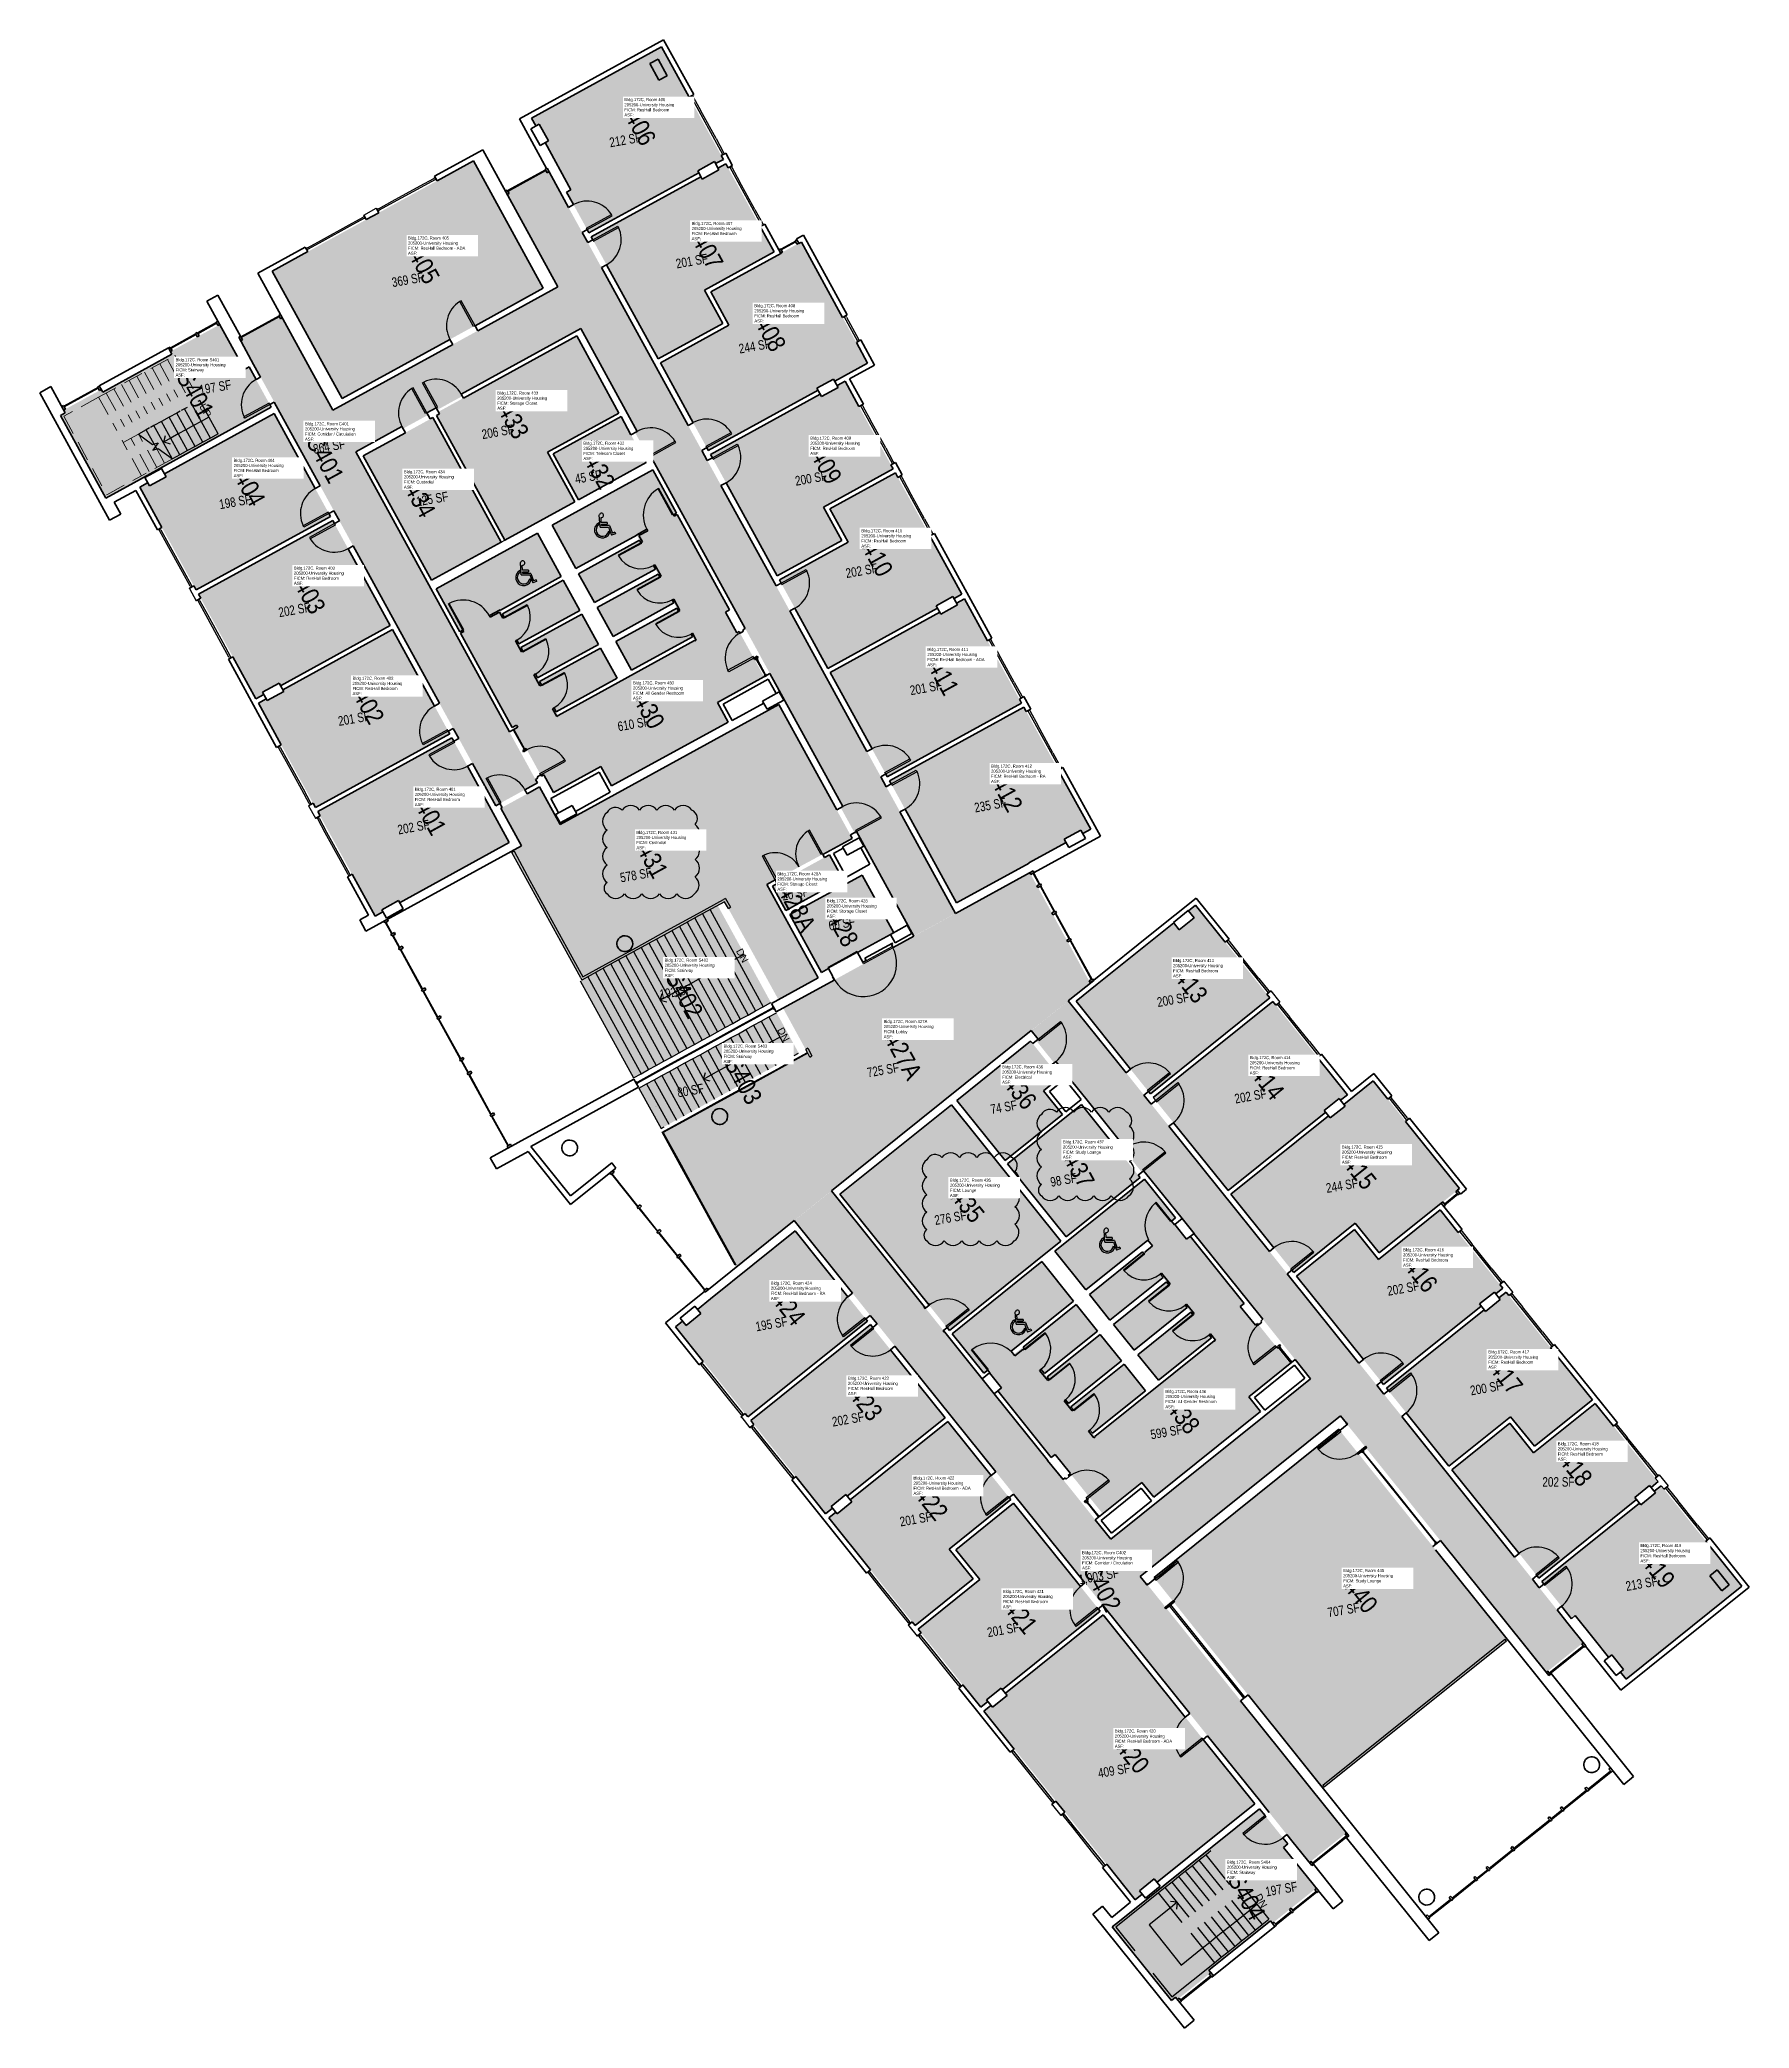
# Model space of a CAD drawing. Header units: inches. Extents: x 69235346 to 69237503, y 27657583 to 27660092.
import ezdxf
from ezdxf.enums import TextEntityAlignment as Align

# ---------------------------------------------------------------- set-up
doc = ezdxf.new("R2010")
doc.units = ezdxf.units.IN
doc.header["$LTSCALE"] = 100
doc.header["$MEASUREMENT"] = 0
doc.linetypes.add('DASHED2', pattern=[0.375, 0.25, -0.125])
doc.layers.get('0').update_dxf_attribs({"linetype": 'CONTINUOUS'})
for name, color, linetype in [('A-COLS', 5, 'CONTINUOUS'), ('A-DOOR', 2, 'CONTINUOUS'), ('A-FLOR', 3, 'CONTINUOUS'), ('A-GLAZ', 1, 'CONTINUOUS'), ('A-IDEN-ICON', 4, 'CONTINUOUS'), ('A-IDEN-RNUM', 7, 'CONTINUOUS'), ('A-IDEN-SNUM', 4, 'CONTINUOUS'), ('A-IDEN-VNUM', 4, 'CONTINUOUS'), ('A-WALL', 5, 'CONTINUOUS'), ('AREA-TEXT', 3, 'CONTINUOUS'), ('Rooms-Category-Color', 7, 'CONTINUOUS'), ('Rooms-College-Color', 7, 'CONTINUOUS'), ('Rooms-Department-Color', 7, 'CONTINUOUS'), ('Rooms-Division-Color', 7, 'CONTINUOUS'), ('Rooms-Information', 7, 'CONTINUOUS')]:
    doc.layers.add(name, color=color, linetype=linetype)
doc.layers.add('A-REV', color=1, linetype='CONTINUOUS', true_color=0xff0000)
doc.styles.add('Arial', font='arial.ttf')
doc.styles.add('CP_AREA', font='arial.ttf', dxfattribs={"height": 15})
doc.styles.add('CP_ROOMSNUMBER', font='arial.ttf', dxfattribs={"height": 1})
doc.styles.add('CP_ROOMVNUMBER', font='arial.ttf', dxfattribs={"width": 0.85, "height": 0.075})

# ---------------------------------------------------------------- blocks, each defined once
blk = doc.blocks.new('CPHC')
for p, q in [((5.5, 8), (5, 15.8)), ((6.3, 11), (6.1, 14.1)), ((4.7, 9.6), (4.6, 10.7)), ((5.5, 8), (10.8, 8)), ((10, 11), (6.3, 11)), ((6.4, 10), (10, 10)), ((6.4, 9), (6.4, 10)), ((11.5, 9), (6.4, 9)), ((10, 11), (10, 10)), ((10.8, 8), (12.7, 3)), ((10.9, 5.7), (11.5, 4.2)), ((11.5, 9), (13.3, 4.3)), ((15.2, 3.9), (12.7, 3)), ((14.8, 4.9), (13.3, 4.3)), ((14.8, 4.9), (15.2, 3.9))]:
    blk.add_line(p, q)
for centre, radius, start, end in [((6.4, 15.5), 1.38, 260.2584, 166.6451), ((7, 6.3), 5, 118.3454, 334.8586), ((7, 6.3), 4, 125.1719, 350.8537)]:
    blk.add_arc(centre, radius, start, end)

msp = doc.modelspace()

# ---------------------------------------------------------------- hatches: boundary and pattern name
at = {"layer": 'Rooms-Category-Color', "true_color": 0x728ef3}
for points in [[(69235966.8, 27659993), (69235972.3, 27659983), (69235976.4, 27659985.3), (69235988, 27659964.3), (69235983.8, 27659962), (69236016.4, 27659902.5), (69236011, 27659899.6), (69236039.2, 27659848.2), (69236177.7, 27659924.1), (69236177.8, 27659924.2), (69236176.5, 27659926.6), (69236197.4, 27659938.1), (69236198.9, 27659935.5), (69236208.8, 27659940.9), (69236130.9, 27660083)], [(69235727.6, 27659639), (69235981.6, 27659778.3), (69235893.4, 27659939), (69235639.4, 27659799.7)], [(69236184.9, 27659776), (69236272.8, 27659824.2), (69236211.9, 27659935.2), (69236202, 27659929.8), (69236203.2, 27659927.6), (69236182.2, 27659916), (69236180.5, 27659919), (69236042.1, 27659843), (69236126.4, 27659689.2), (69236208, 27659733.9)], [(69236328.3, 27659649.6), (69236326.9, 27659652.1), (69236347.9, 27659663.6), (69236349.3, 27659661.1), (69236362.1, 27659668.1), (69236390.8, 27659683.9), (69236307.2, 27659836.4), (69236304.1, 27659834.7), (69236303.9, 27659835), (69236281.1, 27659822.5), (69236281.3, 27659822.2), (69236192.9, 27659773.7), (69236215.9, 27659731.6), (69236129.3, 27659684.1), (69236189.8, 27659573.6)], [(69236021.2, 27659508.8), (69235986.9, 27659571.3), (69236077.1, 27659620.8), (69236023.8, 27659718), (69235849.2, 27659622.3), (69235850.6, 27659619.6), (69235846.9, 27659617.6), (69235933.1, 27659460.5)], [(69236352.5, 27659655.4), (69236353.7, 27659653.1), (69236332.7, 27659641.6), (69236331.1, 27659644.4), (69236192.6, 27659568.5), (69236276.6, 27659415.3), (69236358.2, 27659460), (69236335.1, 27659502.1), (69236423, 27659550.3), (69236362.4, 27659660.9)], [(69235482.3, 27659532.7), (69235472.4, 27659527.3), (69235473, 27659526.1), (69235543.6, 27659397.5), (69235713, 27659490.4), (69235641.8, 27659620.2), (69235503.4, 27659544.2), (69235505.5, 27659540.3), (69235484.5, 27659528.8)], [(69236425.8, 27659545.2), (69236343.1, 27659499.8), (69236366.2, 27659457.7), (69236279.5, 27659410.2), (69236340.7, 27659298.6), (69236479.1, 27659374.5), (69236477.4, 27659377.7), (69236498.5, 27659389.2), (69236499.9, 27659386.6), (69236509.8, 27659392.1)], [(69235627.3, 27659268.4), (69235648.3, 27659279.9), (69235650.1, 27659276.7), (69235788.5, 27659352.6), (69235715.8, 27659485.2), (69235546.4, 27659392.3), (69235618.8, 27659260.3), (69235628.8, 27659265.7)], [(69236415.6, 27659161.9), (69236585, 27659254.8), (69236512.9, 27659386.4), (69236503, 27659380.9), (69236504.2, 27659378.7), (69236486, 27659368.7), (69236483.2, 27659367.1), (69236482, 27659369.4), (69236343.5, 27659293.4)], [(69235654.1, 27659269.4), (69235651.2, 27659267.9), (69235633, 27659257.9), (69235631.9, 27659260), (69235622, 27659254.6), (69235694.1, 27659123.1), (69235863.5, 27659216), (69235791.3, 27659347.5), (69235652.9, 27659271.6)], [(69236587.9, 27659249.7), (69236418.4, 27659156.8), (69236503.1, 27659002.5), (69236526.3, 27659015.2), (69236591.3, 27659050.9), (69236594.6, 27659052.7), (69236594.4, 27659053.1), (69236597, 27659054.5), (69236641.3, 27659078.8), (69236639, 27659083.1), (69236660, 27659094.6), (69236662.3, 27659090.4), (69236672.3, 27659095.8)], [(69235696.9, 27659117.9), (69235769.3, 27658985.8), (69235772.6, 27658987.6), (69235775.2, 27658989), (69235777.3, 27658990.2), (69235779.3, 27658991.3), (69235777.8, 27658994), (69235798.8, 27659005.5), (69235800.3, 27659002.8), (69235938.7, 27659078.7), (69235916.6, 27659119.2), (69235866.3, 27659210.8)], [(69236342.7, 27659063.4), (69236270.6, 27659023.9), (69236287.5, 27658993.2), (69236359.5, 27659032.7)], [(69236332.6, 27658915), (69236423.8, 27658965), (69236383.9, 27659037.8), (69236365.3, 27659027.6), (69236292.7, 27658987.8)], [(69236673.5, 27658894.4), (69236653.8, 27658878.6), (69236747.6, 27658761.6), (69236898.5, 27658882.7), (69236804.6, 27658999.7), (69236795.8, 27658992.5), (69236802.8, 27658983.7), (69236784.1, 27658968.7), (69236777, 27658977.5), (69236682.6, 27658901.7), (69236680.3, 27658899.9), (69236680.3, 27658899.9)], [(69236985.9, 27658755.6), (69236987.6, 27658753.5), (69236996.5, 27658760.6), (69236902.2, 27658878.1), (69236751.3, 27658757), (69236845.6, 27658639.5), (69236968.9, 27658738.5), (69236967.1, 27658740.6)], [(69237036.2, 27658561.1), (69237114.5, 27658623.9), (69237114.7, 27658623.6), (69237135, 27658639.9), (69237134.8, 27658640.2), (69237137.5, 27658642.3), (69237028.6, 27658778.1), (69237003.1, 27658757.6), (69236991.6, 27658748.4), (69236993.4, 27658746.3), (69236974.6, 27658731.2), (69236972.5, 27658733.9), (69236849.2, 27658634.9), (69236928.5, 27658536.2), (69237006.2, 27658598.5)], [(69236641.4, 27658581.2), (69236697.2, 27658626), (69236734.6, 27658656.1), (69236732.9, 27658658.2), (69236709, 27658688.1), (69236660.8, 27658748.1), (69236642.2, 27658733.2), (69236640.1, 27658731.6), (69236640.1, 27658731.5), (69236567.5, 27658673.3)], [(69237113.1, 27658615.2), (69237035.3, 27658552.8), (69237005.3, 27658590.3), (69236932.1, 27658531.6), (69237041.8, 27658394.9), (69237165.1, 27658493.8), (69237163, 27658496.5), (69237181.7, 27658511.5), (69237183.5, 27658509.4), (69237192.3, 27658516.5), (69237114.6, 27658613.3)], [(69236299.4, 27658588.7), (69236234.4, 27658536.5), (69236194.6, 27658504.6), (69236192.7, 27658503.1), (69236192.7, 27658503), (69236191.4, 27658502.1), (69236176, 27658489.7), (69236180.4, 27658484.3), (69236161.7, 27658469.3), (69236157.3, 27658474.7), (69236148.5, 27658467.6), (69236239.7, 27658353.9), (69236390.6, 27658475)], [(69237232.2, 27658316.9), (69237305.4, 27658375.6), (69237196.4, 27658511.4), (69237187.5, 27658504.3), (69237189.2, 27658502.1), (69237173.1, 27658489.2), (69237170.5, 27658487.1), (69237168.8, 27658489.3), (69237045.5, 27658390.3), (69237124.4, 27658292), (69237202.1, 27658354.3)], [(69236488.5, 27658352.9), (69236394.3, 27658470.4), (69236243.4, 27658349.3), (69236337.6, 27658231.8), (69236346.5, 27658238.9), (69236346.5, 27658239), (69236344.8, 27658241.1), (69236361, 27658254), (69236363.5, 27658256.1), (69236365.2, 27658254)], [(69237309, 27658371), (69237231.2, 27658308.6), (69237201.2, 27658346), (69237128.1, 27658287.4), (69237237.8, 27658150.7), (69237361.1, 27658249.6), (69237358.9, 27658252.3), (69237377.6, 27658267.4), (69237379.4, 27658265.1), (69237388.3, 27658272.3)], [(69236571.5, 27658249.6), (69236492.2, 27658348.3), (69236368.9, 27658249.4), (69236371, 27658246.7), (69236352.3, 27658231.7), (69236352.3, 27658231.7), (69236350.6, 27658233.9), (69236341.7, 27658226.7), (69236450.7, 27658090.8), (69236524.1, 27658149.7), (69236493.9, 27658187.3)], [(69236985.4, 27658338.4), (69236752.2, 27658151.2), (69236828.8, 27658055.7), (69236965.4, 27657885.5), (69237198.6, 27658072.7), (69237104.1, 27658190.4)], [(69237340.8, 27658032), (69237348, 27658023.1), (69237494.1, 27658140.3), (69237392.3, 27658267.2), (69237383.5, 27658260.1), (69237385.1, 27658258), (69237368.9, 27658245), (69237366.4, 27658243), (69237364.8, 27658245), (69237241.5, 27658146.1), (69237278.9, 27658099.4), (69237283.7, 27658103.2), (69237307.5, 27658073.6), (69237307.5, 27658073.6), (69237325.8, 27658050.8), (69237329.7, 27658053.9), (69237344.7, 27658035.2)], [(69236684.4, 27658108.8), (69236575.1, 27658245), (69236502.1, 27658186.4), (69236532.3, 27658148.8), (69236454.4, 27658086.3), (69236533.5, 27657987.7), (69236542.3, 27657994.8), (69236540.7, 27657996.9), (69236556.8, 27658009.9), (69236559.4, 27658011.9), (69236561.1, 27658009.9)], [(69236879.5, 27657865.7), (69236688.1, 27658104.2), (69236564.7, 27658005.3), (69236566.9, 27658002.6), (69236548.2, 27657987.6), (69236546.4, 27657989.8), (69236537.5, 27657982.7), (69236728.6, 27657744.6), (69236737.4, 27657751.7), (69236733.9, 27657756.1), (69236752.6, 27657771.1), (69236756.2, 27657766.7)]]:
    msp.add_hatch(color=171, dxfattribs=at).paths.add_polyline_path(points)
at = {"layer": 'Rooms-Category-Color', "true_color": 0xadadad}
for points in [[(69236449.3, 27658960.7), (69236501.9, 27658989.5), (69236410.7, 27659155.9), (69236335.7, 27659292.5), (69236271.7, 27659409.3), (69236184.9, 27659567.6), (69236121.5, 27659683.1), (69236034.3, 27659842.1), (69236004.7, 27659896.1), (69235987.5, 27659927.5), (69235934.9, 27659898.7), (69236000, 27659780.1), (69235987.1, 27659773), (69235729, 27659631.5), (69235716.1, 27659624.4), (69235651.1, 27659743), (69235599.1, 27659714.5), (69235598.5, 27659714.2), (69235611.9, 27659689.7), (69235616.1, 27659682.1), (69235646.1, 27659627.4), (69235648.2, 27659623.6), (69235648.2, 27659623.6), (69235720.7, 27659491.3), (69235796.3, 27659353.5), (69235871.2, 27659216.9), (69235921.5, 27659125.2), (69235974.1, 27659154.1), (69235971.5, 27659158.8), (69235944.3, 27659208.4), (69235937.4, 27659221.1), (69235835.4, 27659407), (69235747.9, 27659566.6), (69235745, 27659571.8), (69235803.2, 27659603.7), (69235804.6, 27659601.1), (69235836.2, 27659618.4), (69235834.8, 27659621.1), (69235846.4, 27659627.4), (69235847.8, 27659624.8), (69235879.4, 27659642.1), (69235877.9, 27659644.7), (69235933.1, 27659675), (69236023.5, 27659724.6), (69236028.8, 27659727.4), (69236099.4, 27659598.6), (69236096.8, 27659597.2), (69236115.2, 27659563.7), (69236117.8, 27659565.1), (69236119.2, 27659562.6), (69236221.8, 27659375.4), (69236236.6, 27659348.5), (69236264.6, 27659297.4), (69236267.1, 27659292.8), (69236268.9, 27659289.6), (69236282.8, 27659264.2), (69236359, 27659125.3), (69236356.4, 27659123.8), (69236375.3, 27659089.3), (69236377.9, 27659090.8), (69236386.7, 27659074.8), (69236399.9, 27659050.7), (69236401.6, 27659047.5), (69236401.7, 27659047.5), (69236441.5, 27658974.8)], [(69235638.4, 27659628), (69235610.4, 27659678.9), (69235604.4, 27659675.6), (69235600.2, 27659683.3), (69235573.3, 27659732.4), (69235571.1, 27659731.2), (69235511, 27659698.3), (69235512.9, 27659694.9), (69235425.7, 27659647), (69235423.8, 27659650.4), (69235376.5, 27659624.5), (69235378.3, 27659621.1), (69235372.3, 27659617.8), (69235429.5, 27659513.4), (69235462.6, 27659531.5), (69235464.9, 27659532.8), (69235464.9, 27659532.8), (69235465.5, 27659533.1), (69235478.2, 27659540.1), (69235499.3, 27659551.7), (69235637.7, 27659627.6)], [(69235806.5, 27659595.4), (69235754.4, 27659566.9), (69235840.6, 27659409.8), (69235928.5, 27659458), (69235842.3, 27659615.1), (69235840, 27659613.8)], [(69236091.6, 27659594.4), (69236079.7, 27659616.2), (69235994.1, 27659569.2), (69236025.8, 27659511.4), (69236111.4, 27659558.3), (69236110, 27659560.8)], [(69236260.2, 27659287.8), (69236228.8, 27659344.9), (69236225.8, 27659343.3), (69236211.3, 27659369.6), (69236216.7, 27659372.6), (69236119.9, 27659549), (69235992.6, 27659479.2), (69236022.7, 27659424.4), (69236099.6, 27659466.6), (69236103.1, 27659460.2), (69236026.2, 27659418), (69236046.1, 27659381.6), (69236123, 27659423.8), (69236126.5, 27659417.5), (69236049.6, 27659375.3), (69236069.6, 27659338.9), (69236146.5, 27659381.1), (69236150, 27659374.7), (69236073, 27659332.5), (69236093, 27659296.2), (69236169.9, 27659338.4), (69236172.5, 27659333.8), (69236140.9, 27659316.4), (69236031.8, 27659256.6), (69236032, 27659256.2), (69236000.2, 27659239.3), (69235997.7, 27659243.9), (69236074.6, 27659286.1), (69236053.7, 27659324.2), (69235976.8, 27659282), (69235974.3, 27659286.6), (69236051.1, 27659328.8), (69236030.2, 27659366.9), (69235953.3, 27659324.8), (69235950.8, 27659329.4), (69236027.7, 27659371.6), (69236006.8, 27659409.7), (69235929.9, 27659367.5), (69235927.4, 27659372.1), (69236004.3, 27659414.3), (69235974.2, 27659469.1), (69235846.5, 27659399), (69235942.5, 27659223.9), (69235947.9, 27659226.8), (69235949.3, 27659224.3), (69235944.5, 27659221.7), (69235958.2, 27659196.5), (69235960, 27659197.5), (69235979.2, 27659162.4), (69235982.3, 27659164.1), (69235994.4, 27659142), (69236054.2, 27659174.8), (69236067.6, 27659150.3), (69236214.7, 27659230.9), (69236201.2, 27659255.5)], [(69236274.3, 27659031.9), (69236357.4, 27659076.4), (69236371.5, 27659084.1), (69236369.6, 27659087.5), (69236351.2, 27659121), (69236278.9, 27659252.9), (69236222.6, 27659222), (69236220.3, 27659220.7), (69236072.1, 27659139.5), (69236070.9, 27659138.8), (69236024.7, 27659113.5), (69236005.2, 27659102.8), (69236002.9, 27659101.5), (69236001.7, 27659103.8), (69235996.2, 27659113.8), (69235985.1, 27659134), (69235983.9, 27659136.3), (69235976.9, 27659148.9), (69235928.2, 27659122.2), (69235954.2, 27659074.8), (69235941.2, 27659067.7), (69236030.3, 27658905.3), (69236210.4, 27659004.1), (69236278.3, 27658880.5), (69236328.3, 27658907.9), (69236328, 27658908.3), (69236284.6, 27658987.5), (69236282.8, 27658990.7), (69236282.8, 27658990.7), (69236263.5, 27659026)], [(69236284.1, 27658869.9), (69236314.8, 27658813.8), (69236131.5, 27658713.3), (69236224.9, 27658542.9), (69236671.9, 27658901.4), (69236595.5, 27659040.7)], [(69236201.7, 27658999.3), (69236268.8, 27658876.9), (69236095.2, 27658781.7), (69236028.1, 27658904.1)], [(69236102.3, 27658768.8), (69236130.2, 27658718), (69236303.8, 27658813.2), (69236275.9, 27658864.1)], [(69236995.1, 27657829.3), (69236861.7, 27657995.6), (69236822.8, 27658044.1), (69236742.8, 27658143.7), (69236742.4, 27658143.3), (69236734.9, 27658152.7), (69236740, 27658156.8), (69236982.6, 27658351.5), (69236987.4, 27658355.3), (69236994.9, 27658345.9), (69236994.8, 27658345.9), (69237110.1, 27658202.2), (69237113.4, 27658198), (69237113.4, 27658198), (69237115.3, 27658195.7), (69237238, 27658042.7), (69237247, 27658031.5), (69237293.9, 27658069.1), (69237273.3, 27658094.8), (69237273.3, 27658094.9), (69237234, 27658143.9), (69237120.6, 27658285.1), (69237038, 27658388.1), (69236924.7, 27658529.4), (69236841.7, 27658632.7), (69236743.8, 27658754.8), (69236644.1, 27658879), (69236597.3, 27658841.4), (69236605.3, 27658831.5), (69236602.9, 27658829.6), (69236626.9, 27658799.8), (69236629.2, 27658801.7), (69236642.1, 27658785.7), (69236666.1, 27658755.8), (69236666.1, 27658755.8), (69236715.9, 27658693.6), (69236713.6, 27658691.7), (69236737.5, 27658661.9), (69236739.9, 27658663.8), (69236741.6, 27658661.7), (69236741.6, 27658661.6), (69236802.6, 27658585.5), (69236870.1, 27658501.4), (69236870.5, 27658501), (69236870.5, 27658501), (69236889.9, 27658476.8), (69236929.9, 27658426.9), (69236930.3, 27658426.5), (69236931.9, 27658424.4), (69236949.8, 27658402.1), (69236893.3, 27658356.8), (69236893.3, 27658356.8), (69236754.5, 27658245.4), (69236697.7, 27658199.8), (69236679.7, 27658222.1), (69236677.5, 27658225), (69236674.2, 27658229.1), (69236637.8, 27658274.5), (69236618, 27658299), (69236618.1, 27658299), (69236527.2, 27658412.2), (69236491.1, 27658457.3), (69236345.2, 27658639.2), (69236298.3, 27658601.6), (69236398.1, 27658477.2), (69236496, 27658355.2), (69236579, 27658251.8), (69236691.9, 27658111.1), (69236885.1, 27657870.2), (69236885.1, 27657870.2), (69236887.8, 27657866.9), (69236926.1, 27657819.2), (69236926.1, 27657819.2), (69236932.3, 27657811.4), (69236948.2, 27657791.7)], [(69236596.5, 27658828.2), (69236503.2, 27658753.4), (69236564.2, 27658677.4), (69236636.8, 27658735.7), (69236612.8, 27658765.6), (69236633.5, 27658782.2), (69236622.3, 27658796.1), (69236598.4, 27658825.9)], [(69236923.6, 27658421.1), (69236882.9, 27658471.9), (69236880.2, 27658469.7), (69236861.1, 27658493.4), (69236865.9, 27658497.3), (69236798, 27658581.9), (69236793.3, 27658578.1), (69236778.3, 27658596.8), (69236777.9, 27658596.5), (69236774.3, 27658601), (69236779.4, 27658605.1), (69236740.3, 27658653.9), (69236627, 27658563), (69236666.1, 27658514.2), (69236744.6, 27658577.2), (69236750.5, 27658569.9), (69236740.6, 27658562), (69236741.1, 27658561.3), (69236739.5, 27658559.9), (69236737.6, 27658562.3), (69236670.7, 27658508.6), (69236696.6, 27658476.2), (69236763.6, 27658529.9), (69236768.1, 27658524.3), (69236701.2, 27658470.6), (69236727.2, 27658438.2), (69236794.1, 27658491.9), (69236798.6, 27658486.2), (69236731.7, 27658432.5), (69236757.7, 27658400.2), (69236825.4, 27658454.5), (69236828.7, 27658450.4), (69236799.8, 27658427.2), (69236705.7, 27658351.8), (69236706, 27658351.4), (69236677.6, 27658329.2), (69236674.4, 27658333.3), (69236741.3, 27658387), (69236714.4, 27658420.6), (69236647.4, 27658366.9), (69236644.2, 27658371), (69236711.1, 27658424.7), (69236684.2, 27658458.2), (69236617.2, 27658404.5), (69236614, 27658408.6), (69236680.9, 27658462.3), (69236654, 27658495.8), (69236587.1, 27658442.1), (69236575.2, 27658433), (69236572.1, 27658436.9), (69236650.7, 27658499.9), (69236610.6, 27658549.9), (69236497.3, 27658458.9), (69236537.4, 27658409), (69236542.4, 27658413.1), (69236545.1, 27658409.8), (69236544.8, 27658409.5), (69236559.8, 27658390.8), (69236555, 27658387), (69236622.6, 27658302.7), (69236627.4, 27658306.5), (69236647.1, 27658282), (69236687.5, 27658231.7), (69236737, 27658271.4), (69236752, 27658252.7), (69236886.7, 27658360.8), (69236871.7, 27658379.5)], [(69236915.6, 27657810.8), (69236921, 27657815.1), (69236885.4, 27657859.5), (69236884.8, 27657859), (69236761.5, 27657760.1), (69236742.8, 27657745.1), (69236733.9, 27657738), (69236733.9, 27657737.9), (69236733.9, 27657737.9), (69236731.3, 27657735.9), (69236699.6, 27657710.4), (69236774.1, 27657617.6), (69236779.4, 27657621.9), (69236781.8, 27657618.9), (69236824, 27657652.7), (69236821.5, 27657655.7), (69236899.1, 27657718), (69236901.5, 27657714.9), (69236956.9, 27657759.4), (69236921.9, 27657803.1), (69236921.9, 27657803.1)]]:
    msp.add_hatch(color=253, dxfattribs=at).paths.add_polyline_path(points)
at = {"layer": 'Rooms-Category-Color', "true_color": 0xffe090}
msp.add_hatch(color=41, dxfattribs=at).paths.add_polyline_path([(69236583.2, 27658534.6), (69236634.7, 27658575.9), (69236559.2, 27658670.1), (69236496.6, 27658748), (69236355.9, 27658635.1), (69236494, 27658463)])
at = {"layer": 'Rooms-College-Color', "true_color": 0xadadad}
for points in [[(69235966.8, 27659993), (69235972.3, 27659983), (69235976.4, 27659985.3), (69235988, 27659964.3), (69235983.8, 27659962), (69236016.4, 27659902.5), (69236011, 27659899.6), (69236039.2, 27659848.2), (69236177.7, 27659924.1), (69236177.8, 27659924.2), (69236176.5, 27659926.6), (69236197.4, 27659938.1), (69236198.9, 27659935.5), (69236208.8, 27659940.9), (69236130.9, 27660083)], [(69235727.6, 27659639), (69235981.6, 27659778.3), (69235893.4, 27659939), (69235639.4, 27659799.7)], [(69236449.3, 27658960.7), (69236501.9, 27658989.5), (69236410.7, 27659155.9), (69236335.7, 27659292.5), (69236271.7, 27659409.3), (69236184.9, 27659567.6), (69236121.5, 27659683.1), (69236034.3, 27659842.1), (69236004.7, 27659896.1), (69235987.5, 27659927.5), (69235934.9, 27659898.7), (69236000, 27659780.1), (69235987.1, 27659773), (69235729, 27659631.5), (69235716.1, 27659624.4), (69235651.1, 27659743), (69235599.1, 27659714.5), (69235598.5, 27659714.2), (69235611.9, 27659689.7), (69235616.1, 27659682.1), (69235646.1, 27659627.4), (69235648.2, 27659623.6), (69235648.2, 27659623.6), (69235720.7, 27659491.3), (69235796.3, 27659353.5), (69235871.2, 27659216.9), (69235921.5, 27659125.2), (69235974.1, 27659154.1), (69235971.5, 27659158.8), (69235944.3, 27659208.4), (69235937.4, 27659221.1), (69235835.4, 27659407), (69235747.9, 27659566.6), (69235745, 27659571.8), (69235803.2, 27659603.7), (69235804.6, 27659601.1), (69235836.2, 27659618.4), (69235834.8, 27659621.1), (69235846.4, 27659627.4), (69235847.8, 27659624.8), (69235879.4, 27659642.1), (69235877.9, 27659644.7), (69235933.1, 27659675), (69236023.5, 27659724.6), (69236028.8, 27659727.4), (69236099.4, 27659598.6), (69236096.8, 27659597.2), (69236115.2, 27659563.7), (69236117.8, 27659565.1), (69236119.2, 27659562.6), (69236221.8, 27659375.4), (69236236.6, 27659348.5), (69236264.6, 27659297.4), (69236267.1, 27659292.8), (69236268.9, 27659289.6), (69236282.8, 27659264.2), (69236359, 27659125.3), (69236356.4, 27659123.8), (69236375.3, 27659089.3), (69236377.9, 27659090.8), (69236386.7, 27659074.8), (69236399.9, 27659050.7), (69236401.6, 27659047.5), (69236401.7, 27659047.5), (69236441.5, 27658974.8)], [(69236184.9, 27659776), (69236272.8, 27659824.2), (69236211.9, 27659935.2), (69236202, 27659929.8), (69236203.2, 27659927.6), (69236182.2, 27659916), (69236180.5, 27659919), (69236042.1, 27659843), (69236126.4, 27659689.2), (69236208, 27659733.9)], [(69236328.3, 27659649.6), (69236326.9, 27659652.1), (69236347.9, 27659663.6), (69236349.3, 27659661.1), (69236362.1, 27659668.1), (69236390.8, 27659683.9), (69236307.2, 27659836.4), (69236304.1, 27659834.7), (69236303.9, 27659835), (69236281.1, 27659822.5), (69236281.3, 27659822.2), (69236192.9, 27659773.7), (69236215.9, 27659731.6), (69236129.3, 27659684.1), (69236189.8, 27659573.6)], [(69235638.4, 27659628), (69235610.4, 27659678.9), (69235604.4, 27659675.6), (69235600.2, 27659683.3), (69235573.3, 27659732.4), (69235571.1, 27659731.2), (69235511, 27659698.3), (69235512.9, 27659694.9), (69235425.7, 27659647), (69235423.8, 27659650.4), (69235376.5, 27659624.5), (69235378.3, 27659621.1), (69235372.3, 27659617.8), (69235429.5, 27659513.4), (69235462.6, 27659531.5), (69235464.9, 27659532.8), (69235464.9, 27659532.8), (69235465.5, 27659533.1), (69235478.2, 27659540.1), (69235499.3, 27659551.7), (69235637.7, 27659627.6)], [(69236021.2, 27659508.8), (69235986.9, 27659571.3), (69236077.1, 27659620.8), (69236023.8, 27659718), (69235849.2, 27659622.3), (69235850.6, 27659619.6), (69235846.9, 27659617.6), (69235933.1, 27659460.5)], [(69236352.5, 27659655.4), (69236353.7, 27659653.1), (69236332.7, 27659641.6), (69236331.1, 27659644.4), (69236192.6, 27659568.5), (69236276.6, 27659415.3), (69236358.2, 27659460), (69236335.1, 27659502.1), (69236423, 27659550.3), (69236362.4, 27659660.9)], [(69235482.3, 27659532.7), (69235472.4, 27659527.3), (69235473, 27659526.1), (69235543.6, 27659397.5), (69235713, 27659490.4), (69235641.8, 27659620.2), (69235503.4, 27659544.2), (69235505.5, 27659540.3), (69235484.5, 27659528.8)], [(69235806.5, 27659595.4), (69235754.4, 27659566.9), (69235840.6, 27659409.8), (69235928.5, 27659458), (69235842.3, 27659615.1), (69235840, 27659613.8)], [(69236091.6, 27659594.4), (69236079.7, 27659616.2), (69235994.1, 27659569.2), (69236025.8, 27659511.4), (69236111.4, 27659558.3), (69236110, 27659560.8)], [(69236260.2, 27659287.8), (69236228.8, 27659344.9), (69236225.8, 27659343.3), (69236211.3, 27659369.6), (69236216.7, 27659372.6), (69236119.9, 27659549), (69235992.6, 27659479.2), (69236022.7, 27659424.4), (69236099.6, 27659466.6), (69236103.1, 27659460.2), (69236026.2, 27659418), (69236046.1, 27659381.6), (69236123, 27659423.8), (69236126.5, 27659417.5), (69236049.6, 27659375.3), (69236069.6, 27659338.9), (69236146.5, 27659381.1), (69236150, 27659374.7), (69236073, 27659332.5), (69236093, 27659296.2), (69236169.9, 27659338.4), (69236172.5, 27659333.8), (69236140.9, 27659316.4), (69236031.8, 27659256.6), (69236032, 27659256.2), (69236000.2, 27659239.3), (69235997.7, 27659243.9), (69236074.6, 27659286.1), (69236053.7, 27659324.2), (69235976.8, 27659282), (69235974.3, 27659286.6), (69236051.1, 27659328.8), (69236030.2, 27659366.9), (69235953.3, 27659324.8), (69235950.8, 27659329.4), (69236027.7, 27659371.6), (69236006.8, 27659409.7), (69235929.9, 27659367.5), (69235927.4, 27659372.1), (69236004.3, 27659414.3), (69235974.2, 27659469.1), (69235846.5, 27659399), (69235942.5, 27659223.9), (69235947.9, 27659226.8), (69235949.3, 27659224.3), (69235944.5, 27659221.7), (69235958.2, 27659196.5), (69235960, 27659197.5), (69235979.2, 27659162.4), (69235982.3, 27659164.1), (69235994.4, 27659142), (69236054.2, 27659174.8), (69236067.6, 27659150.3), (69236214.7, 27659230.9), (69236201.2, 27659255.5)], [(69236425.8, 27659545.2), (69236343.1, 27659499.8), (69236366.2, 27659457.7), (69236279.5, 27659410.2), (69236340.7, 27659298.6), (69236479.1, 27659374.5), (69236477.4, 27659377.7), (69236498.5, 27659389.2), (69236499.9, 27659386.6), (69236509.8, 27659392.1)], [(69235627.3, 27659268.4), (69235648.3, 27659279.9), (69235650.1, 27659276.7), (69235788.5, 27659352.6), (69235715.8, 27659485.2), (69235546.4, 27659392.3), (69235618.8, 27659260.3), (69235628.8, 27659265.7)], [(69236415.6, 27659161.9), (69236585, 27659254.8), (69236512.9, 27659386.4), (69236503, 27659380.9), (69236504.2, 27659378.7), (69236486, 27659368.7), (69236483.2, 27659367.1), (69236482, 27659369.4), (69236343.5, 27659293.4)], [(69235654.1, 27659269.4), (69235651.2, 27659267.9), (69235633, 27659257.9), (69235631.9, 27659260), (69235622, 27659254.6), (69235694.1, 27659123.1), (69235863.5, 27659216), (69235791.3, 27659347.5), (69235652.9, 27659271.6)], [(69236274.3, 27659031.9), (69236357.4, 27659076.4), (69236371.5, 27659084.1), (69236369.6, 27659087.5), (69236351.2, 27659121), (69236278.9, 27659252.9), (69236222.6, 27659222), (69236220.3, 27659220.7), (69236072.1, 27659139.5), (69236070.9, 27659138.8), (69236024.7, 27659113.5), (69236005.2, 27659102.8), (69236002.9, 27659101.5), (69236001.7, 27659103.8), (69235996.2, 27659113.8), (69235985.1, 27659134), (69235983.9, 27659136.3), (69235976.9, 27659148.9), (69235928.2, 27659122.2), (69235954.2, 27659074.8), (69235941.2, 27659067.7), (69236030.3, 27658905.3), (69236210.4, 27659004.1), (69236278.3, 27658880.5), (69236328.3, 27658907.9), (69236328, 27658908.3), (69236284.6, 27658987.5), (69236282.8, 27658990.7), (69236282.8, 27658990.7), (69236263.5, 27659026)], [(69236587.9, 27659249.7), (69236418.4, 27659156.8), (69236503.1, 27659002.5), (69236526.3, 27659015.2), (69236591.3, 27659050.9), (69236594.6, 27659052.7), (69236594.4, 27659053.1), (69236597, 27659054.5), (69236641.3, 27659078.8), (69236639, 27659083.1), (69236660, 27659094.6), (69236662.3, 27659090.4), (69236672.3, 27659095.8)], [(69235696.9, 27659117.9), (69235769.3, 27658985.8), (69235772.6, 27658987.6), (69235775.2, 27658989), (69235777.3, 27658990.2), (69235779.3, 27658991.3), (69235777.8, 27658994), (69235798.8, 27659005.5), (69235800.3, 27659002.8), (69235938.7, 27659078.7), (69235916.6, 27659119.2), (69235866.3, 27659210.8)], [(69236342.7, 27659063.4), (69236270.6, 27659023.9), (69236287.5, 27658993.2), (69236359.5, 27659032.7)], [(69236284.1, 27658869.9), (69236314.8, 27658813.8), (69236131.5, 27658713.3), (69236224.9, 27658542.9), (69236671.9, 27658901.4), (69236595.5, 27659040.7)], [(69236332.6, 27658915), (69236423.8, 27658965), (69236383.9, 27659037.8), (69236365.3, 27659027.6), (69236292.7, 27658987.8)], [(69236201.7, 27658999.3), (69236268.8, 27658876.9), (69236095.2, 27658781.7), (69236028.1, 27658904.1)], [(69236673.5, 27658894.4), (69236653.8, 27658878.6), (69236747.6, 27658761.6), (69236898.5, 27658882.7), (69236804.6, 27658999.7), (69236795.8, 27658992.5), (69236802.8, 27658983.7), (69236784.1, 27658968.7), (69236777, 27658977.5), (69236682.6, 27658901.7), (69236680.3, 27658899.9), (69236680.3, 27658899.9)], [(69236102.3, 27658768.8), (69236130.2, 27658718), (69236303.8, 27658813.2), (69236275.9, 27658864.1)], [(69236995.1, 27657829.3), (69236861.7, 27657995.6), (69236822.8, 27658044.1), (69236742.8, 27658143.7), (69236742.4, 27658143.3), (69236734.9, 27658152.7), (69236740, 27658156.8), (69236982.6, 27658351.5), (69236987.4, 27658355.3), (69236994.9, 27658345.9), (69236994.8, 27658345.9), (69237110.1, 27658202.2), (69237113.4, 27658198), (69237113.4, 27658198), (69237115.3, 27658195.7), (69237238, 27658042.7), (69237247, 27658031.5), (69237293.9, 27658069.1), (69237273.3, 27658094.8), (69237273.3, 27658094.9), (69237234, 27658143.9), (69237120.6, 27658285.1), (69237038, 27658388.1), (69236924.7, 27658529.4), (69236841.7, 27658632.7), (69236743.8, 27658754.8), (69236644.1, 27658879), (69236597.3, 27658841.4), (69236605.3, 27658831.5), (69236602.9, 27658829.6), (69236626.9, 27658799.8), (69236629.2, 27658801.7), (69236642.1, 27658785.7), (69236666.1, 27658755.8), (69236666.1, 27658755.8), (69236715.9, 27658693.6), (69236713.6, 27658691.7), (69236737.5, 27658661.9), (69236739.9, 27658663.8), (69236741.6, 27658661.7), (69236741.6, 27658661.6), (69236802.6, 27658585.5), (69236870.1, 27658501.4), (69236870.5, 27658501), (69236870.5, 27658501), (69236889.9, 27658476.8), (69236929.9, 27658426.9), (69236930.3, 27658426.5), (69236931.9, 27658424.4), (69236949.8, 27658402.1), (69236893.3, 27658356.8), (69236893.3, 27658356.8), (69236754.5, 27658245.4), (69236697.7, 27658199.8), (69236679.7, 27658222.1), (69236677.5, 27658225), (69236674.2, 27658229.1), (69236637.8, 27658274.5), (69236618, 27658299), (69236618.1, 27658299), (69236527.2, 27658412.2), (69236491.1, 27658457.3), (69236345.2, 27658639.2), (69236298.3, 27658601.6), (69236398.1, 27658477.2), (69236496, 27658355.2), (69236579, 27658251.8), (69236691.9, 27658111.1), (69236885.1, 27657870.2), (69236885.1, 27657870.2), (69236887.8, 27657866.9), (69236926.1, 27657819.2), (69236926.1, 27657819.2), (69236932.3, 27657811.4), (69236948.2, 27657791.7)], [(69236985.9, 27658755.6), (69236987.6, 27658753.5), (69236996.5, 27658760.6), (69236902.2, 27658878.1), (69236751.3, 27658757), (69236845.6, 27658639.5), (69236968.9, 27658738.5), (69236967.1, 27658740.6)], [(69236596.5, 27658828.2), (69236503.2, 27658753.4), (69236564.2, 27658677.4), (69236636.8, 27658735.7), (69236612.8, 27658765.6), (69236633.5, 27658782.2), (69236622.3, 27658796.1), (69236598.4, 27658825.9)], [(69237036.2, 27658561.1), (69237114.5, 27658623.9), (69237114.7, 27658623.6), (69237135, 27658639.9), (69237134.8, 27658640.2), (69237137.5, 27658642.3), (69237028.6, 27658778.1), (69237003.1, 27658757.6), (69236991.6, 27658748.4), (69236993.4, 27658746.3), (69236974.6, 27658731.2), (69236972.5, 27658733.9), (69236849.2, 27658634.9), (69236928.5, 27658536.2), (69237006.2, 27658598.5)], [(69236583.2, 27658534.6), (69236634.7, 27658575.9), (69236559.2, 27658670.1), (69236496.6, 27658748), (69236355.9, 27658635.1), (69236494, 27658463)], [(69236641.4, 27658581.2), (69236697.2, 27658626), (69236734.6, 27658656.1), (69236732.9, 27658658.2), (69236709, 27658688.1), (69236660.8, 27658748.1), (69236642.2, 27658733.2), (69236640.1, 27658731.6), (69236640.1, 27658731.5), (69236567.5, 27658673.3)], [(69236923.6, 27658421.1), (69236882.9, 27658471.9), (69236880.2, 27658469.7), (69236861.1, 27658493.4), (69236865.9, 27658497.3), (69236798, 27658581.9), (69236793.3, 27658578.1), (69236778.3, 27658596.8), (69236777.9, 27658596.5), (69236774.3, 27658601), (69236779.4, 27658605.1), (69236740.3, 27658653.9), (69236627, 27658563), (69236666.1, 27658514.2), (69236744.6, 27658577.2), (69236750.5, 27658569.9), (69236740.6, 27658562), (69236741.1, 27658561.3), (69236739.5, 27658559.9), (69236737.6, 27658562.3), (69236670.7, 27658508.6), (69236696.6, 27658476.2), (69236763.6, 27658529.9), (69236768.1, 27658524.3), (69236701.2, 27658470.6), (69236727.2, 27658438.2), (69236794.1, 27658491.9), (69236798.6, 27658486.2), (69236731.7, 27658432.5), (69236757.7, 27658400.2), (69236825.4, 27658454.5), (69236828.7, 27658450.4), (69236799.8, 27658427.2), (69236705.7, 27658351.8), (69236706, 27658351.4), (69236677.6, 27658329.2), (69236674.4, 27658333.3), (69236741.3, 27658387), (69236714.4, 27658420.6), (69236647.4, 27658366.9), (69236644.2, 27658371), (69236711.1, 27658424.7), (69236684.2, 27658458.2), (69236617.2, 27658404.5), (69236614, 27658408.6), (69236680.9, 27658462.3), (69236654, 27658495.8), (69236587.1, 27658442.1), (69236575.2, 27658433), (69236572.1, 27658436.9), (69236650.7, 27658499.9), (69236610.6, 27658549.9), (69236497.3, 27658458.9), (69236537.4, 27658409), (69236542.4, 27658413.1), (69236545.1, 27658409.8), (69236544.8, 27658409.5), (69236559.8, 27658390.8), (69236555, 27658387), (69236622.6, 27658302.7), (69236627.4, 27658306.5), (69236647.1, 27658282), (69236687.5, 27658231.7), (69236737, 27658271.4), (69236752, 27658252.7), (69236886.7, 27658360.8), (69236871.7, 27658379.5)], [(69237113.1, 27658615.2), (69237035.3, 27658552.8), (69237005.3, 27658590.3), (69236932.1, 27658531.6), (69237041.8, 27658394.9), (69237165.1, 27658493.8), (69237163, 27658496.5), (69237181.7, 27658511.5), (69237183.5, 27658509.4), (69237192.3, 27658516.5), (69237114.6, 27658613.3)], [(69236299.4, 27658588.7), (69236234.4, 27658536.5), (69236194.6, 27658504.6), (69236192.7, 27658503.1), (69236192.7, 27658503), (69236191.4, 27658502.1), (69236176, 27658489.7), (69236180.4, 27658484.3), (69236161.7, 27658469.3), (69236157.3, 27658474.7), (69236148.5, 27658467.6), (69236239.7, 27658353.9), (69236390.6, 27658475)], [(69237232.2, 27658316.9), (69237305.4, 27658375.6), (69237196.4, 27658511.4), (69237187.5, 27658504.3), (69237189.2, 27658502.1), (69237173.1, 27658489.2), (69237170.5, 27658487.1), (69237168.8, 27658489.3), (69237045.5, 27658390.3), (69237124.4, 27658292), (69237202.1, 27658354.3)], [(69236488.5, 27658352.9), (69236394.3, 27658470.4), (69236243.4, 27658349.3), (69236337.6, 27658231.8), (69236346.5, 27658238.9), (69236346.5, 27658239), (69236344.8, 27658241.1), (69236361, 27658254), (69236363.5, 27658256.1), (69236365.2, 27658254)], [(69237309, 27658371), (69237231.2, 27658308.6), (69237201.2, 27658346), (69237128.1, 27658287.4), (69237237.8, 27658150.7), (69237361.1, 27658249.6), (69237358.9, 27658252.3), (69237377.6, 27658267.4), (69237379.4, 27658265.1), (69237388.3, 27658272.3)], [(69236571.5, 27658249.6), (69236492.2, 27658348.3), (69236368.9, 27658249.4), (69236371, 27658246.7), (69236352.3, 27658231.7), (69236352.3, 27658231.7), (69236350.6, 27658233.9), (69236341.7, 27658226.7), (69236450.7, 27658090.8), (69236524.1, 27658149.7), (69236493.9, 27658187.3)], [(69236985.4, 27658338.4), (69236752.2, 27658151.2), (69236828.8, 27658055.7), (69236965.4, 27657885.5), (69237198.6, 27658072.7), (69237104.1, 27658190.4)], [(69237340.8, 27658032), (69237348, 27658023.1), (69237494.1, 27658140.3), (69237392.3, 27658267.2), (69237383.5, 27658260.1), (69237385.1, 27658258), (69237368.9, 27658245), (69237366.4, 27658243), (69237364.8, 27658245), (69237241.5, 27658146.1), (69237278.9, 27658099.4), (69237283.7, 27658103.2), (69237307.5, 27658073.6), (69237307.5, 27658073.6), (69237325.8, 27658050.8), (69237329.7, 27658053.9), (69237344.7, 27658035.2)], [(69236684.4, 27658108.8), (69236575.1, 27658245), (69236502.1, 27658186.4), (69236532.3, 27658148.8), (69236454.4, 27658086.3), (69236533.5, 27657987.7), (69236542.3, 27657994.8), (69236540.7, 27657996.9), (69236556.8, 27658009.9), (69236559.4, 27658011.9), (69236561.1, 27658009.9)], [(69236879.5, 27657865.7), (69236688.1, 27658104.2), (69236564.7, 27658005.3), (69236566.9, 27658002.6), (69236548.2, 27657987.6), (69236546.4, 27657989.8), (69236537.5, 27657982.7), (69236728.6, 27657744.6), (69236737.4, 27657751.7), (69236733.9, 27657756.1), (69236752.6, 27657771.1), (69236756.2, 27657766.7)], [(69236915.6, 27657810.8), (69236921, 27657815.1), (69236885.4, 27657859.5), (69236884.8, 27657859), (69236761.5, 27657760.1), (69236742.8, 27657745.1), (69236733.9, 27657738), (69236733.9, 27657737.9), (69236733.9, 27657737.9), (69236731.3, 27657735.9), (69236699.6, 27657710.4), (69236774.1, 27657617.6), (69236779.4, 27657621.9), (69236781.8, 27657618.9), (69236824, 27657652.7), (69236821.5, 27657655.7), (69236899.1, 27657718), (69236901.5, 27657714.9), (69236956.9, 27657759.4), (69236921.9, 27657803.1), (69236921.9, 27657803.1)]]:
    msp.add_hatch(color=253, dxfattribs=at).paths.add_polyline_path(points)
at = {"layer": 'Rooms-Department-Color', "true_color": 0x604aed}
for points in [[(69235966.8, 27659993), (69235972.3, 27659983), (69235976.4, 27659985.3), (69235988, 27659964.3), (69235983.8, 27659962), (69236016.4, 27659902.5), (69236011, 27659899.6), (69236039.2, 27659848.2), (69236177.7, 27659924.1), (69236177.8, 27659924.2), (69236176.5, 27659926.6), (69236197.4, 27659938.1), (69236198.9, 27659935.5), (69236208.8, 27659940.9), (69236130.9, 27660083)], [(69235727.6, 27659639), (69235981.6, 27659778.3), (69235893.4, 27659939), (69235639.4, 27659799.7)], [(69236184.9, 27659776), (69236272.8, 27659824.2), (69236211.9, 27659935.2), (69236202, 27659929.8), (69236203.2, 27659927.6), (69236182.2, 27659916), (69236180.5, 27659919), (69236042.1, 27659843), (69236126.4, 27659689.2), (69236208, 27659733.9)], [(69236328.3, 27659649.6), (69236326.9, 27659652.1), (69236347.9, 27659663.6), (69236349.3, 27659661.1), (69236362.1, 27659668.1), (69236390.8, 27659683.9), (69236307.2, 27659836.4), (69236304.1, 27659834.7), (69236303.9, 27659835), (69236281.1, 27659822.5), (69236281.3, 27659822.2), (69236192.9, 27659773.7), (69236215.9, 27659731.6), (69236129.3, 27659684.1), (69236189.8, 27659573.6)], [(69236021.2, 27659508.8), (69235986.9, 27659571.3), (69236077.1, 27659620.8), (69236023.8, 27659718), (69235849.2, 27659622.3), (69235850.6, 27659619.6), (69235846.9, 27659617.6), (69235933.1, 27659460.5)], [(69236352.5, 27659655.4), (69236353.7, 27659653.1), (69236332.7, 27659641.6), (69236331.1, 27659644.4), (69236192.6, 27659568.5), (69236276.6, 27659415.3), (69236358.2, 27659460), (69236335.1, 27659502.1), (69236423, 27659550.3), (69236362.4, 27659660.9)], [(69235482.3, 27659532.7), (69235472.4, 27659527.3), (69235473, 27659526.1), (69235543.6, 27659397.5), (69235713, 27659490.4), (69235641.8, 27659620.2), (69235503.4, 27659544.2), (69235505.5, 27659540.3), (69235484.5, 27659528.8)], [(69236425.8, 27659545.2), (69236343.1, 27659499.8), (69236366.2, 27659457.7), (69236279.5, 27659410.2), (69236340.7, 27659298.6), (69236479.1, 27659374.5), (69236477.4, 27659377.7), (69236498.5, 27659389.2), (69236499.9, 27659386.6), (69236509.8, 27659392.1)], [(69235627.3, 27659268.4), (69235648.3, 27659279.9), (69235650.1, 27659276.7), (69235788.5, 27659352.6), (69235715.8, 27659485.2), (69235546.4, 27659392.3), (69235618.8, 27659260.3), (69235628.8, 27659265.7)], [(69236415.6, 27659161.9), (69236585, 27659254.8), (69236512.9, 27659386.4), (69236503, 27659380.9), (69236504.2, 27659378.7), (69236486, 27659368.7), (69236483.2, 27659367.1), (69236482, 27659369.4), (69236343.5, 27659293.4)], [(69235654.1, 27659269.4), (69235651.2, 27659267.9), (69235633, 27659257.9), (69235631.9, 27659260), (69235622, 27659254.6), (69235694.1, 27659123.1), (69235863.5, 27659216), (69235791.3, 27659347.5), (69235652.9, 27659271.6)], [(69236587.9, 27659249.7), (69236418.4, 27659156.8), (69236503.1, 27659002.5), (69236526.3, 27659015.2), (69236591.3, 27659050.9), (69236594.6, 27659052.7), (69236594.4, 27659053.1), (69236597, 27659054.5), (69236641.3, 27659078.8), (69236639, 27659083.1), (69236660, 27659094.6), (69236662.3, 27659090.4), (69236672.3, 27659095.8)], [(69235696.9, 27659117.9), (69235769.3, 27658985.8), (69235772.6, 27658987.6), (69235775.2, 27658989), (69235777.3, 27658990.2), (69235779.3, 27658991.3), (69235777.8, 27658994), (69235798.8, 27659005.5), (69235800.3, 27659002.8), (69235938.7, 27659078.7), (69235916.6, 27659119.2), (69235866.3, 27659210.8)], [(69236342.7, 27659063.4), (69236270.6, 27659023.9), (69236287.5, 27658993.2), (69236359.5, 27659032.7)], [(69236332.6, 27658915), (69236423.8, 27658965), (69236383.9, 27659037.8), (69236365.3, 27659027.6), (69236292.7, 27658987.8)], [(69236673.5, 27658894.4), (69236653.8, 27658878.6), (69236747.6, 27658761.6), (69236898.5, 27658882.7), (69236804.6, 27658999.7), (69236795.8, 27658992.5), (69236802.8, 27658983.7), (69236784.1, 27658968.7), (69236777, 27658977.5), (69236682.6, 27658901.7), (69236680.3, 27658899.9), (69236680.3, 27658899.9)], [(69236985.9, 27658755.6), (69236987.6, 27658753.5), (69236996.5, 27658760.6), (69236902.2, 27658878.1), (69236751.3, 27658757), (69236845.6, 27658639.5), (69236968.9, 27658738.5), (69236967.1, 27658740.6)], [(69237036.2, 27658561.1), (69237114.5, 27658623.9), (69237114.7, 27658623.6), (69237135, 27658639.9), (69237134.8, 27658640.2), (69237137.5, 27658642.3), (69237028.6, 27658778.1), (69237003.1, 27658757.6), (69236991.6, 27658748.4), (69236993.4, 27658746.3), (69236974.6, 27658731.2), (69236972.5, 27658733.9), (69236849.2, 27658634.9), (69236928.5, 27658536.2), (69237006.2, 27658598.5)], [(69236583.2, 27658534.6), (69236634.7, 27658575.9), (69236559.2, 27658670.1), (69236496.6, 27658748), (69236355.9, 27658635.1), (69236494, 27658463)], [(69236641.4, 27658581.2), (69236697.2, 27658626), (69236734.6, 27658656.1), (69236732.9, 27658658.2), (69236709, 27658688.1), (69236660.8, 27658748.1), (69236642.2, 27658733.2), (69236640.1, 27658731.6), (69236640.1, 27658731.5), (69236567.5, 27658673.3)], [(69237113.1, 27658615.2), (69237035.3, 27658552.8), (69237005.3, 27658590.3), (69236932.1, 27658531.6), (69237041.8, 27658394.9), (69237165.1, 27658493.8), (69237163, 27658496.5), (69237181.7, 27658511.5), (69237183.5, 27658509.4), (69237192.3, 27658516.5), (69237114.6, 27658613.3)], [(69236299.4, 27658588.7), (69236234.4, 27658536.5), (69236194.6, 27658504.6), (69236192.7, 27658503.1), (69236192.7, 27658503), (69236191.4, 27658502.1), (69236176, 27658489.7), (69236180.4, 27658484.3), (69236161.7, 27658469.3), (69236157.3, 27658474.7), (69236148.5, 27658467.6), (69236239.7, 27658353.9), (69236390.6, 27658475)], [(69237232.2, 27658316.9), (69237305.4, 27658375.6), (69237196.4, 27658511.4), (69237187.5, 27658504.3), (69237189.2, 27658502.1), (69237173.1, 27658489.2), (69237170.5, 27658487.1), (69237168.8, 27658489.3), (69237045.5, 27658390.3), (69237124.4, 27658292), (69237202.1, 27658354.3)], [(69236488.5, 27658352.9), (69236394.3, 27658470.4), (69236243.4, 27658349.3), (69236337.6, 27658231.8), (69236346.5, 27658238.9), (69236346.5, 27658239), (69236344.8, 27658241.1), (69236361, 27658254), (69236363.5, 27658256.1), (69236365.2, 27658254)], [(69237309, 27658371), (69237231.2, 27658308.6), (69237201.2, 27658346), (69237128.1, 27658287.4), (69237237.8, 27658150.7), (69237361.1, 27658249.6), (69237358.9, 27658252.3), (69237377.6, 27658267.4), (69237379.4, 27658265.1), (69237388.3, 27658272.3)], [(69236571.5, 27658249.6), (69236492.2, 27658348.3), (69236368.9, 27658249.4), (69236371, 27658246.7), (69236352.3, 27658231.7), (69236352.3, 27658231.7), (69236350.6, 27658233.9), (69236341.7, 27658226.7), (69236450.7, 27658090.8), (69236524.1, 27658149.7), (69236493.9, 27658187.3)], [(69236985.4, 27658338.4), (69236752.2, 27658151.2), (69236828.8, 27658055.7), (69236965.4, 27657885.5), (69237198.6, 27658072.7), (69237104.1, 27658190.4)], [(69237340.8, 27658032), (69237348, 27658023.1), (69237494.1, 27658140.3), (69237392.3, 27658267.2), (69237383.5, 27658260.1), (69237385.1, 27658258), (69237368.9, 27658245), (69237366.4, 27658243), (69237364.8, 27658245), (69237241.5, 27658146.1), (69237278.9, 27658099.4), (69237283.7, 27658103.2), (69237307.5, 27658073.6), (69237307.5, 27658073.6), (69237325.8, 27658050.8), (69237329.7, 27658053.9), (69237344.7, 27658035.2)], [(69236684.4, 27658108.8), (69236575.1, 27658245), (69236502.1, 27658186.4), (69236532.3, 27658148.8), (69236454.4, 27658086.3), (69236533.5, 27657987.7), (69236542.3, 27657994.8), (69236540.7, 27657996.9), (69236556.8, 27658009.9), (69236559.4, 27658011.9), (69236561.1, 27658009.9)], [(69236879.5, 27657865.7), (69236688.1, 27658104.2), (69236564.7, 27658005.3), (69236566.9, 27658002.6), (69236548.2, 27657987.6), (69236546.4, 27657989.8), (69236537.5, 27657982.7), (69236728.6, 27657744.6), (69236737.4, 27657751.7), (69236733.9, 27657756.1), (69236752.6, 27657771.1), (69236756.2, 27657766.7)]]:
    msp.add_hatch(color=173, dxfattribs=at).paths.add_polyline_path(points)
at = {"layer": 'Rooms-Department-Color', "true_color": 0xacacac}
for points in [[(69236449.3, 27658960.7), (69236501.9, 27658989.5), (69236410.7, 27659155.9), (69236335.7, 27659292.5), (69236271.7, 27659409.3), (69236184.9, 27659567.6), (69236121.5, 27659683.1), (69236034.3, 27659842.1), (69236004.7, 27659896.1), (69235987.5, 27659927.5), (69235934.9, 27659898.7), (69236000, 27659780.1), (69235987.1, 27659773), (69235729, 27659631.5), (69235716.1, 27659624.4), (69235651.1, 27659743), (69235599.1, 27659714.5), (69235598.5, 27659714.2), (69235611.9, 27659689.7), (69235616.1, 27659682.1), (69235646.1, 27659627.4), (69235648.2, 27659623.6), (69235648.2, 27659623.6), (69235720.7, 27659491.3), (69235796.3, 27659353.5), (69235871.2, 27659216.9), (69235921.5, 27659125.2), (69235974.1, 27659154.1), (69235971.5, 27659158.8), (69235944.3, 27659208.4), (69235937.4, 27659221.1), (69235835.4, 27659407), (69235747.9, 27659566.6), (69235745, 27659571.8), (69235803.2, 27659603.7), (69235804.6, 27659601.1), (69235836.2, 27659618.4), (69235834.8, 27659621.1), (69235846.4, 27659627.4), (69235847.8, 27659624.8), (69235879.4, 27659642.1), (69235877.9, 27659644.7), (69235933.1, 27659675), (69236023.5, 27659724.6), (69236028.8, 27659727.4), (69236099.4, 27659598.6), (69236096.8, 27659597.2), (69236115.2, 27659563.7), (69236117.8, 27659565.1), (69236119.2, 27659562.6), (69236221.8, 27659375.4), (69236236.6, 27659348.5), (69236264.6, 27659297.4), (69236267.1, 27659292.8), (69236268.9, 27659289.6), (69236282.8, 27659264.2), (69236359, 27659125.3), (69236356.4, 27659123.8), (69236375.3, 27659089.3), (69236377.9, 27659090.8), (69236386.7, 27659074.8), (69236399.9, 27659050.7), (69236401.6, 27659047.5), (69236401.7, 27659047.5), (69236441.5, 27658974.8)], [(69235638.4, 27659628), (69235610.4, 27659678.9), (69235604.4, 27659675.6), (69235600.2, 27659683.3), (69235573.3, 27659732.4), (69235571.1, 27659731.2), (69235511, 27659698.3), (69235512.9, 27659694.9), (69235425.7, 27659647), (69235423.8, 27659650.4), (69235376.5, 27659624.5), (69235378.3, 27659621.1), (69235372.3, 27659617.8), (69235429.5, 27659513.4), (69235462.6, 27659531.5), (69235464.9, 27659532.8), (69235464.9, 27659532.8), (69235465.5, 27659533.1), (69235478.2, 27659540.1), (69235499.3, 27659551.7), (69235637.7, 27659627.6)], [(69235806.5, 27659595.4), (69235754.4, 27659566.9), (69235840.6, 27659409.8), (69235928.5, 27659458), (69235842.3, 27659615.1), (69235840, 27659613.8)], [(69236091.6, 27659594.4), (69236079.7, 27659616.2), (69235994.1, 27659569.2), (69236025.8, 27659511.4), (69236111.4, 27659558.3), (69236110, 27659560.8)], [(69236260.2, 27659287.8), (69236228.8, 27659344.9), (69236225.8, 27659343.3), (69236211.3, 27659369.6), (69236216.7, 27659372.6), (69236119.9, 27659549), (69235992.6, 27659479.2), (69236022.7, 27659424.4), (69236099.6, 27659466.6), (69236103.1, 27659460.2), (69236026.2, 27659418), (69236046.1, 27659381.6), (69236123, 27659423.8), (69236126.5, 27659417.5), (69236049.6, 27659375.3), (69236069.6, 27659338.9), (69236146.5, 27659381.1), (69236150, 27659374.7), (69236073, 27659332.5), (69236093, 27659296.2), (69236169.9, 27659338.4), (69236172.5, 27659333.8), (69236140.9, 27659316.4), (69236031.8, 27659256.6), (69236032, 27659256.2), (69236000.2, 27659239.3), (69235997.7, 27659243.9), (69236074.6, 27659286.1), (69236053.7, 27659324.2), (69235976.8, 27659282), (69235974.3, 27659286.6), (69236051.1, 27659328.8), (69236030.2, 27659366.9), (69235953.3, 27659324.8), (69235950.8, 27659329.4), (69236027.7, 27659371.6), (69236006.8, 27659409.7), (69235929.9, 27659367.5), (69235927.4, 27659372.1), (69236004.3, 27659414.3), (69235974.2, 27659469.1), (69235846.5, 27659399), (69235942.5, 27659223.9), (69235947.9, 27659226.8), (69235949.3, 27659224.3), (69235944.5, 27659221.7), (69235958.2, 27659196.5), (69235960, 27659197.5), (69235979.2, 27659162.4), (69235982.3, 27659164.1), (69235994.4, 27659142), (69236054.2, 27659174.8), (69236067.6, 27659150.3), (69236214.7, 27659230.9), (69236201.2, 27659255.5)], [(69236274.3, 27659031.9), (69236357.4, 27659076.4), (69236371.5, 27659084.1), (69236369.6, 27659087.5), (69236351.2, 27659121), (69236278.9, 27659252.9), (69236222.6, 27659222), (69236220.3, 27659220.7), (69236072.1, 27659139.5), (69236070.9, 27659138.8), (69236024.7, 27659113.5), (69236005.2, 27659102.8), (69236002.9, 27659101.5), (69236001.7, 27659103.8), (69235996.2, 27659113.8), (69235985.1, 27659134), (69235983.9, 27659136.3), (69235976.9, 27659148.9), (69235928.2, 27659122.2), (69235954.2, 27659074.8), (69235941.2, 27659067.7), (69236030.3, 27658905.3), (69236210.4, 27659004.1), (69236278.3, 27658880.5), (69236328.3, 27658907.9), (69236328, 27658908.3), (69236284.6, 27658987.5), (69236282.8, 27658990.7), (69236282.8, 27658990.7), (69236263.5, 27659026)], [(69236284.1, 27658869.9), (69236314.8, 27658813.8), (69236131.5, 27658713.3), (69236224.9, 27658542.9), (69236671.9, 27658901.4), (69236595.5, 27659040.7)], [(69236201.7, 27658999.3), (69236268.8, 27658876.9), (69236095.2, 27658781.7), (69236028.1, 27658904.1)], [(69236102.3, 27658768.8), (69236130.2, 27658718), (69236303.8, 27658813.2), (69236275.9, 27658864.1)], [(69236995.1, 27657829.3), (69236861.7, 27657995.6), (69236822.8, 27658044.1), (69236742.8, 27658143.7), (69236742.4, 27658143.3), (69236734.9, 27658152.7), (69236740, 27658156.8), (69236982.6, 27658351.5), (69236987.4, 27658355.3), (69236994.9, 27658345.9), (69236994.8, 27658345.9), (69237110.1, 27658202.2), (69237113.4, 27658198), (69237113.4, 27658198), (69237115.3, 27658195.7), (69237238, 27658042.7), (69237247, 27658031.5), (69237293.9, 27658069.1), (69237273.3, 27658094.8), (69237273.3, 27658094.9), (69237234, 27658143.9), (69237120.6, 27658285.1), (69237038, 27658388.1), (69236924.7, 27658529.4), (69236841.7, 27658632.7), (69236743.8, 27658754.8), (69236644.1, 27658879), (69236597.3, 27658841.4), (69236605.3, 27658831.5), (69236602.9, 27658829.6), (69236626.9, 27658799.8), (69236629.2, 27658801.7), (69236642.1, 27658785.7), (69236666.1, 27658755.8), (69236666.1, 27658755.8), (69236715.9, 27658693.6), (69236713.6, 27658691.7), (69236737.5, 27658661.9), (69236739.9, 27658663.8), (69236741.6, 27658661.7), (69236741.6, 27658661.6), (69236802.6, 27658585.5), (69236870.1, 27658501.4), (69236870.5, 27658501), (69236870.5, 27658501), (69236889.9, 27658476.8), (69236929.9, 27658426.9), (69236930.3, 27658426.5), (69236931.9, 27658424.4), (69236949.8, 27658402.1), (69236893.3, 27658356.8), (69236893.3, 27658356.8), (69236754.5, 27658245.4), (69236697.7, 27658199.8), (69236679.7, 27658222.1), (69236677.5, 27658225), (69236674.2, 27658229.1), (69236637.8, 27658274.5), (69236618, 27658299), (69236618.1, 27658299), (69236527.2, 27658412.2), (69236491.1, 27658457.3), (69236345.2, 27658639.2), (69236298.3, 27658601.6), (69236398.1, 27658477.2), (69236496, 27658355.2), (69236579, 27658251.8), (69236691.9, 27658111.1), (69236885.1, 27657870.2), (69236885.1, 27657870.2), (69236887.8, 27657866.9), (69236926.1, 27657819.2), (69236926.1, 27657819.2), (69236932.3, 27657811.4), (69236948.2, 27657791.7)], [(69236596.5, 27658828.2), (69236503.2, 27658753.4), (69236564.2, 27658677.4), (69236636.8, 27658735.7), (69236612.8, 27658765.6), (69236633.5, 27658782.2), (69236622.3, 27658796.1), (69236598.4, 27658825.9)], [(69236923.6, 27658421.1), (69236882.9, 27658471.9), (69236880.2, 27658469.7), (69236861.1, 27658493.4), (69236865.9, 27658497.3), (69236798, 27658581.9), (69236793.3, 27658578.1), (69236778.3, 27658596.8), (69236777.9, 27658596.5), (69236774.3, 27658601), (69236779.4, 27658605.1), (69236740.3, 27658653.9), (69236627, 27658563), (69236666.1, 27658514.2), (69236744.6, 27658577.2), (69236750.5, 27658569.9), (69236740.6, 27658562), (69236741.1, 27658561.3), (69236739.5, 27658559.9), (69236737.6, 27658562.3), (69236670.7, 27658508.6), (69236696.6, 27658476.2), (69236763.6, 27658529.9), (69236768.1, 27658524.3), (69236701.2, 27658470.6), (69236727.2, 27658438.2), (69236794.1, 27658491.9), (69236798.6, 27658486.2), (69236731.7, 27658432.5), (69236757.7, 27658400.2), (69236825.4, 27658454.5), (69236828.7, 27658450.4), (69236799.8, 27658427.2), (69236705.7, 27658351.8), (69236706, 27658351.4), (69236677.6, 27658329.2), (69236674.4, 27658333.3), (69236741.3, 27658387), (69236714.4, 27658420.6), (69236647.4, 27658366.9), (69236644.2, 27658371), (69236711.1, 27658424.7), (69236684.2, 27658458.2), (69236617.2, 27658404.5), (69236614, 27658408.6), (69236680.9, 27658462.3), (69236654, 27658495.8), (69236587.1, 27658442.1), (69236575.2, 27658433), (69236572.1, 27658436.9), (69236650.7, 27658499.9), (69236610.6, 27658549.9), (69236497.3, 27658458.9), (69236537.4, 27658409), (69236542.4, 27658413.1), (69236545.1, 27658409.8), (69236544.8, 27658409.5), (69236559.8, 27658390.8), (69236555, 27658387), (69236622.6, 27658302.7), (69236627.4, 27658306.5), (69236647.1, 27658282), (69236687.5, 27658231.7), (69236737, 27658271.4), (69236752, 27658252.7), (69236886.7, 27658360.8), (69236871.7, 27658379.5)], [(69236915.6, 27657810.8), (69236921, 27657815.1), (69236885.4, 27657859.5), (69236884.8, 27657859), (69236761.5, 27657760.1), (69236742.8, 27657745.1), (69236733.9, 27657738), (69236733.9, 27657737.9), (69236733.9, 27657737.9), (69236731.3, 27657735.9), (69236699.6, 27657710.4), (69236774.1, 27657617.6), (69236779.4, 27657621.9), (69236781.8, 27657618.9), (69236824, 27657652.7), (69236821.5, 27657655.7), (69236899.1, 27657718), (69236901.5, 27657714.9), (69236956.9, 27657759.4), (69236921.9, 27657803.1), (69236921.9, 27657803.1)]]:
    msp.add_hatch(color=253, dxfattribs=at).paths.add_polyline_path(points)
at = {"layer": 'Rooms-Division-Color', "true_color": 0x604aed}
for points in [[(69235966.8, 27659993), (69235972.3, 27659983), (69235976.4, 27659985.3), (69235988, 27659964.3), (69235983.8, 27659962), (69236016.4, 27659902.5), (69236011, 27659899.6), (69236039.2, 27659848.2), (69236177.7, 27659924.1), (69236177.8, 27659924.2), (69236176.5, 27659926.6), (69236197.4, 27659938.1), (69236198.9, 27659935.5), (69236208.8, 27659940.9), (69236130.9, 27660083)], [(69235727.6, 27659639), (69235981.6, 27659778.3), (69235893.4, 27659939), (69235639.4, 27659799.7)], [(69236184.9, 27659776), (69236272.8, 27659824.2), (69236211.9, 27659935.2), (69236202, 27659929.8), (69236203.2, 27659927.6), (69236182.2, 27659916), (69236180.5, 27659919), (69236042.1, 27659843), (69236126.4, 27659689.2), (69236208, 27659733.9)], [(69236328.3, 27659649.6), (69236326.9, 27659652.1), (69236347.9, 27659663.6), (69236349.3, 27659661.1), (69236362.1, 27659668.1), (69236390.8, 27659683.9), (69236307.2, 27659836.4), (69236304.1, 27659834.7), (69236303.9, 27659835), (69236281.1, 27659822.5), (69236281.3, 27659822.2), (69236192.9, 27659773.7), (69236215.9, 27659731.6), (69236129.3, 27659684.1), (69236189.8, 27659573.6)], [(69236021.2, 27659508.8), (69235986.9, 27659571.3), (69236077.1, 27659620.8), (69236023.8, 27659718), (69235849.2, 27659622.3), (69235850.6, 27659619.6), (69235846.9, 27659617.6), (69235933.1, 27659460.5)], [(69236352.5, 27659655.4), (69236353.7, 27659653.1), (69236332.7, 27659641.6), (69236331.1, 27659644.4), (69236192.6, 27659568.5), (69236276.6, 27659415.3), (69236358.2, 27659460), (69236335.1, 27659502.1), (69236423, 27659550.3), (69236362.4, 27659660.9)], [(69235482.3, 27659532.7), (69235472.4, 27659527.3), (69235473, 27659526.1), (69235543.6, 27659397.5), (69235713, 27659490.4), (69235641.8, 27659620.2), (69235503.4, 27659544.2), (69235505.5, 27659540.3), (69235484.5, 27659528.8)], [(69236425.8, 27659545.2), (69236343.1, 27659499.8), (69236366.2, 27659457.7), (69236279.5, 27659410.2), (69236340.7, 27659298.6), (69236479.1, 27659374.5), (69236477.4, 27659377.7), (69236498.5, 27659389.2), (69236499.9, 27659386.6), (69236509.8, 27659392.1)], [(69235627.3, 27659268.4), (69235648.3, 27659279.9), (69235650.1, 27659276.7), (69235788.5, 27659352.6), (69235715.8, 27659485.2), (69235546.4, 27659392.3), (69235618.8, 27659260.3), (69235628.8, 27659265.7)], [(69236415.6, 27659161.9), (69236585, 27659254.8), (69236512.9, 27659386.4), (69236503, 27659380.9), (69236504.2, 27659378.7), (69236486, 27659368.7), (69236483.2, 27659367.1), (69236482, 27659369.4), (69236343.5, 27659293.4)], [(69235654.1, 27659269.4), (69235651.2, 27659267.9), (69235633, 27659257.9), (69235631.9, 27659260), (69235622, 27659254.6), (69235694.1, 27659123.1), (69235863.5, 27659216), (69235791.3, 27659347.5), (69235652.9, 27659271.6)], [(69236587.9, 27659249.7), (69236418.4, 27659156.8), (69236503.1, 27659002.5), (69236526.3, 27659015.2), (69236591.3, 27659050.9), (69236594.6, 27659052.7), (69236594.4, 27659053.1), (69236597, 27659054.5), (69236641.3, 27659078.8), (69236639, 27659083.1), (69236660, 27659094.6), (69236662.3, 27659090.4), (69236672.3, 27659095.8)], [(69235696.9, 27659117.9), (69235769.3, 27658985.8), (69235772.6, 27658987.6), (69235775.2, 27658989), (69235777.3, 27658990.2), (69235779.3, 27658991.3), (69235777.8, 27658994), (69235798.8, 27659005.5), (69235800.3, 27659002.8), (69235938.7, 27659078.7), (69235916.6, 27659119.2), (69235866.3, 27659210.8)], [(69236342.7, 27659063.4), (69236270.6, 27659023.9), (69236287.5, 27658993.2), (69236359.5, 27659032.7)], [(69236332.6, 27658915), (69236423.8, 27658965), (69236383.9, 27659037.8), (69236365.3, 27659027.6), (69236292.7, 27658987.8)], [(69236673.5, 27658894.4), (69236653.8, 27658878.6), (69236747.6, 27658761.6), (69236898.5, 27658882.7), (69236804.6, 27658999.7), (69236795.8, 27658992.5), (69236802.8, 27658983.7), (69236784.1, 27658968.7), (69236777, 27658977.5), (69236682.6, 27658901.7), (69236680.3, 27658899.9), (69236680.3, 27658899.9)], [(69236985.9, 27658755.6), (69236987.6, 27658753.5), (69236996.5, 27658760.6), (69236902.2, 27658878.1), (69236751.3, 27658757), (69236845.6, 27658639.5), (69236968.9, 27658738.5), (69236967.1, 27658740.6)], [(69237036.2, 27658561.1), (69237114.5, 27658623.9), (69237114.7, 27658623.6), (69237135, 27658639.9), (69237134.8, 27658640.2), (69237137.5, 27658642.3), (69237028.6, 27658778.1), (69237003.1, 27658757.6), (69236991.6, 27658748.4), (69236993.4, 27658746.3), (69236974.6, 27658731.2), (69236972.5, 27658733.9), (69236849.2, 27658634.9), (69236928.5, 27658536.2), (69237006.2, 27658598.5)], [(69236583.2, 27658534.6), (69236634.7, 27658575.9), (69236559.2, 27658670.1), (69236496.6, 27658748), (69236355.9, 27658635.1), (69236494, 27658463)], [(69236641.4, 27658581.2), (69236697.2, 27658626), (69236734.6, 27658656.1), (69236732.9, 27658658.2), (69236709, 27658688.1), (69236660.8, 27658748.1), (69236642.2, 27658733.2), (69236640.1, 27658731.6), (69236640.1, 27658731.5), (69236567.5, 27658673.3)], [(69237113.1, 27658615.2), (69237035.3, 27658552.8), (69237005.3, 27658590.3), (69236932.1, 27658531.6), (69237041.8, 27658394.9), (69237165.1, 27658493.8), (69237163, 27658496.5), (69237181.7, 27658511.5), (69237183.5, 27658509.4), (69237192.3, 27658516.5), (69237114.6, 27658613.3)], [(69236299.4, 27658588.7), (69236234.4, 27658536.5), (69236194.6, 27658504.6), (69236192.7, 27658503.1), (69236192.7, 27658503), (69236191.4, 27658502.1), (69236176, 27658489.7), (69236180.4, 27658484.3), (69236161.7, 27658469.3), (69236157.3, 27658474.7), (69236148.5, 27658467.6), (69236239.7, 27658353.9), (69236390.6, 27658475)], [(69237232.2, 27658316.9), (69237305.4, 27658375.6), (69237196.4, 27658511.4), (69237187.5, 27658504.3), (69237189.2, 27658502.1), (69237173.1, 27658489.2), (69237170.5, 27658487.1), (69237168.8, 27658489.3), (69237045.5, 27658390.3), (69237124.4, 27658292), (69237202.1, 27658354.3)], [(69236488.5, 27658352.9), (69236394.3, 27658470.4), (69236243.4, 27658349.3), (69236337.6, 27658231.8), (69236346.5, 27658238.9), (69236346.5, 27658239), (69236344.8, 27658241.1), (69236361, 27658254), (69236363.5, 27658256.1), (69236365.2, 27658254)], [(69237309, 27658371), (69237231.2, 27658308.6), (69237201.2, 27658346), (69237128.1, 27658287.4), (69237237.8, 27658150.7), (69237361.1, 27658249.6), (69237358.9, 27658252.3), (69237377.6, 27658267.4), (69237379.4, 27658265.1), (69237388.3, 27658272.3)], [(69236571.5, 27658249.6), (69236492.2, 27658348.3), (69236368.9, 27658249.4), (69236371, 27658246.7), (69236352.3, 27658231.7), (69236352.3, 27658231.7), (69236350.6, 27658233.9), (69236341.7, 27658226.7), (69236450.7, 27658090.8), (69236524.1, 27658149.7), (69236493.9, 27658187.3)], [(69236985.4, 27658338.4), (69236752.2, 27658151.2), (69236828.8, 27658055.7), (69236965.4, 27657885.5), (69237198.6, 27658072.7), (69237104.1, 27658190.4)], [(69237340.8, 27658032), (69237348, 27658023.1), (69237494.1, 27658140.3), (69237392.3, 27658267.2), (69237383.5, 27658260.1), (69237385.1, 27658258), (69237368.9, 27658245), (69237366.4, 27658243), (69237364.8, 27658245), (69237241.5, 27658146.1), (69237278.9, 27658099.4), (69237283.7, 27658103.2), (69237307.5, 27658073.6), (69237307.5, 27658073.6), (69237325.8, 27658050.8), (69237329.7, 27658053.9), (69237344.7, 27658035.2)], [(69236684.4, 27658108.8), (69236575.1, 27658245), (69236502.1, 27658186.4), (69236532.3, 27658148.8), (69236454.4, 27658086.3), (69236533.5, 27657987.7), (69236542.3, 27657994.8), (69236540.7, 27657996.9), (69236556.8, 27658009.9), (69236559.4, 27658011.9), (69236561.1, 27658009.9)], [(69236879.5, 27657865.7), (69236688.1, 27658104.2), (69236564.7, 27658005.3), (69236566.9, 27658002.6), (69236548.2, 27657987.6), (69236546.4, 27657989.8), (69236537.5, 27657982.7), (69236728.6, 27657744.6), (69236737.4, 27657751.7), (69236733.9, 27657756.1), (69236752.6, 27657771.1), (69236756.2, 27657766.7)]]:
    msp.add_hatch(color=173, dxfattribs=at).paths.add_polyline_path(points)
at = {"layer": 'Rooms-Division-Color', "true_color": 0xadadad}
for points in [[(69236449.3, 27658960.7), (69236501.9, 27658989.5), (69236410.7, 27659155.9), (69236335.7, 27659292.5), (69236271.7, 27659409.3), (69236184.9, 27659567.6), (69236121.5, 27659683.1), (69236034.3, 27659842.1), (69236004.7, 27659896.1), (69235987.5, 27659927.5), (69235934.9, 27659898.7), (69236000, 27659780.1), (69235987.1, 27659773), (69235729, 27659631.5), (69235716.1, 27659624.4), (69235651.1, 27659743), (69235599.1, 27659714.5), (69235598.5, 27659714.2), (69235611.9, 27659689.7), (69235616.1, 27659682.1), (69235646.1, 27659627.4), (69235648.2, 27659623.6), (69235648.2, 27659623.6), (69235720.7, 27659491.3), (69235796.3, 27659353.5), (69235871.2, 27659216.9), (69235921.5, 27659125.2), (69235974.1, 27659154.1), (69235971.5, 27659158.8), (69235944.3, 27659208.4), (69235937.4, 27659221.1), (69235835.4, 27659407), (69235747.9, 27659566.6), (69235745, 27659571.8), (69235803.2, 27659603.7), (69235804.6, 27659601.1), (69235836.2, 27659618.4), (69235834.8, 27659621.1), (69235846.4, 27659627.4), (69235847.8, 27659624.8), (69235879.4, 27659642.1), (69235877.9, 27659644.7), (69235933.1, 27659675), (69236023.5, 27659724.6), (69236028.8, 27659727.4), (69236099.4, 27659598.6), (69236096.8, 27659597.2), (69236115.2, 27659563.7), (69236117.8, 27659565.1), (69236119.2, 27659562.6), (69236221.8, 27659375.4), (69236236.6, 27659348.5), (69236264.6, 27659297.4), (69236267.1, 27659292.8), (69236268.9, 27659289.6), (69236282.8, 27659264.2), (69236359, 27659125.3), (69236356.4, 27659123.8), (69236375.3, 27659089.3), (69236377.9, 27659090.8), (69236386.7, 27659074.8), (69236399.9, 27659050.7), (69236401.6, 27659047.5), (69236401.7, 27659047.5), (69236441.5, 27658974.8)], [(69235638.4, 27659628), (69235610.4, 27659678.9), (69235604.4, 27659675.6), (69235600.2, 27659683.3), (69235573.3, 27659732.4), (69235571.1, 27659731.2), (69235511, 27659698.3), (69235512.9, 27659694.9), (69235425.7, 27659647), (69235423.8, 27659650.4), (69235376.5, 27659624.5), (69235378.3, 27659621.1), (69235372.3, 27659617.8), (69235429.5, 27659513.4), (69235462.6, 27659531.5), (69235464.9, 27659532.8), (69235464.9, 27659532.8), (69235465.5, 27659533.1), (69235478.2, 27659540.1), (69235499.3, 27659551.7), (69235637.7, 27659627.6)], [(69235806.5, 27659595.4), (69235754.4, 27659566.9), (69235840.6, 27659409.8), (69235928.5, 27659458), (69235842.3, 27659615.1), (69235840, 27659613.8)], [(69236091.6, 27659594.4), (69236079.7, 27659616.2), (69235994.1, 27659569.2), (69236025.8, 27659511.4), (69236111.4, 27659558.3), (69236110, 27659560.8)], [(69236260.2, 27659287.8), (69236228.8, 27659344.9), (69236225.8, 27659343.3), (69236211.3, 27659369.6), (69236216.7, 27659372.6), (69236119.9, 27659549), (69235992.6, 27659479.2), (69236022.7, 27659424.4), (69236099.6, 27659466.6), (69236103.1, 27659460.2), (69236026.2, 27659418), (69236046.1, 27659381.6), (69236123, 27659423.8), (69236126.5, 27659417.5), (69236049.6, 27659375.3), (69236069.6, 27659338.9), (69236146.5, 27659381.1), (69236150, 27659374.7), (69236073, 27659332.5), (69236093, 27659296.2), (69236169.9, 27659338.4), (69236172.5, 27659333.8), (69236140.9, 27659316.4), (69236031.8, 27659256.6), (69236032, 27659256.2), (69236000.2, 27659239.3), (69235997.7, 27659243.9), (69236074.6, 27659286.1), (69236053.7, 27659324.2), (69235976.8, 27659282), (69235974.3, 27659286.6), (69236051.1, 27659328.8), (69236030.2, 27659366.9), (69235953.3, 27659324.8), (69235950.8, 27659329.4), (69236027.7, 27659371.6), (69236006.8, 27659409.7), (69235929.9, 27659367.5), (69235927.4, 27659372.1), (69236004.3, 27659414.3), (69235974.2, 27659469.1), (69235846.5, 27659399), (69235942.5, 27659223.9), (69235947.9, 27659226.8), (69235949.3, 27659224.3), (69235944.5, 27659221.7), (69235958.2, 27659196.5), (69235960, 27659197.5), (69235979.2, 27659162.4), (69235982.3, 27659164.1), (69235994.4, 27659142), (69236054.2, 27659174.8), (69236067.6, 27659150.3), (69236214.7, 27659230.9), (69236201.2, 27659255.5)], [(69236274.3, 27659031.9), (69236357.4, 27659076.4), (69236371.5, 27659084.1), (69236369.6, 27659087.5), (69236351.2, 27659121), (69236278.9, 27659252.9), (69236222.6, 27659222), (69236220.3, 27659220.7), (69236072.1, 27659139.5), (69236070.9, 27659138.8), (69236024.7, 27659113.5), (69236005.2, 27659102.8), (69236002.9, 27659101.5), (69236001.7, 27659103.8), (69235996.2, 27659113.8), (69235985.1, 27659134), (69235983.9, 27659136.3), (69235976.9, 27659148.9), (69235928.2, 27659122.2), (69235954.2, 27659074.8), (69235941.2, 27659067.7), (69236030.3, 27658905.3), (69236210.4, 27659004.1), (69236278.3, 27658880.5), (69236328.3, 27658907.9), (69236328, 27658908.3), (69236284.6, 27658987.5), (69236282.8, 27658990.7), (69236282.8, 27658990.7), (69236263.5, 27659026)], [(69236284.1, 27658869.9), (69236314.8, 27658813.8), (69236131.5, 27658713.3), (69236224.9, 27658542.9), (69236671.9, 27658901.4), (69236595.5, 27659040.7)], [(69236201.7, 27658999.3), (69236268.8, 27658876.9), (69236095.2, 27658781.7), (69236028.1, 27658904.1)], [(69236102.3, 27658768.8), (69236130.2, 27658718), (69236303.8, 27658813.2), (69236275.9, 27658864.1)], [(69236995.1, 27657829.3), (69236861.7, 27657995.6), (69236822.8, 27658044.1), (69236742.8, 27658143.7), (69236742.4, 27658143.3), (69236734.9, 27658152.7), (69236740, 27658156.8), (69236982.6, 27658351.5), (69236987.4, 27658355.3), (69236994.9, 27658345.9), (69236994.8, 27658345.9), (69237110.1, 27658202.2), (69237113.4, 27658198), (69237113.4, 27658198), (69237115.3, 27658195.7), (69237238, 27658042.7), (69237247, 27658031.5), (69237293.9, 27658069.1), (69237273.3, 27658094.8), (69237273.3, 27658094.9), (69237234, 27658143.9), (69237120.6, 27658285.1), (69237038, 27658388.1), (69236924.7, 27658529.4), (69236841.7, 27658632.7), (69236743.8, 27658754.8), (69236644.1, 27658879), (69236597.3, 27658841.4), (69236605.3, 27658831.5), (69236602.9, 27658829.6), (69236626.9, 27658799.8), (69236629.2, 27658801.7), (69236642.1, 27658785.7), (69236666.1, 27658755.8), (69236666.1, 27658755.8), (69236715.9, 27658693.6), (69236713.6, 27658691.7), (69236737.5, 27658661.9), (69236739.9, 27658663.8), (69236741.6, 27658661.7), (69236741.6, 27658661.6), (69236802.6, 27658585.5), (69236870.1, 27658501.4), (69236870.5, 27658501), (69236870.5, 27658501), (69236889.9, 27658476.8), (69236929.9, 27658426.9), (69236930.3, 27658426.5), (69236931.9, 27658424.4), (69236949.8, 27658402.1), (69236893.3, 27658356.8), (69236893.3, 27658356.8), (69236754.5, 27658245.4), (69236697.7, 27658199.8), (69236679.7, 27658222.1), (69236677.5, 27658225), (69236674.2, 27658229.1), (69236637.8, 27658274.5), (69236618, 27658299), (69236618.1, 27658299), (69236527.2, 27658412.2), (69236491.1, 27658457.3), (69236345.2, 27658639.2), (69236298.3, 27658601.6), (69236398.1, 27658477.2), (69236496, 27658355.2), (69236579, 27658251.8), (69236691.9, 27658111.1), (69236885.1, 27657870.2), (69236885.1, 27657870.2), (69236887.8, 27657866.9), (69236926.1, 27657819.2), (69236926.1, 27657819.2), (69236932.3, 27657811.4), (69236948.2, 27657791.7)], [(69236596.5, 27658828.2), (69236503.2, 27658753.4), (69236564.2, 27658677.4), (69236636.8, 27658735.7), (69236612.8, 27658765.6), (69236633.5, 27658782.2), (69236622.3, 27658796.1), (69236598.4, 27658825.9)], [(69236923.6, 27658421.1), (69236882.9, 27658471.9), (69236880.2, 27658469.7), (69236861.1, 27658493.4), (69236865.9, 27658497.3), (69236798, 27658581.9), (69236793.3, 27658578.1), (69236778.3, 27658596.8), (69236777.9, 27658596.5), (69236774.3, 27658601), (69236779.4, 27658605.1), (69236740.3, 27658653.9), (69236627, 27658563), (69236666.1, 27658514.2), (69236744.6, 27658577.2), (69236750.5, 27658569.9), (69236740.6, 27658562), (69236741.1, 27658561.3), (69236739.5, 27658559.9), (69236737.6, 27658562.3), (69236670.7, 27658508.6), (69236696.6, 27658476.2), (69236763.6, 27658529.9), (69236768.1, 27658524.3), (69236701.2, 27658470.6), (69236727.2, 27658438.2), (69236794.1, 27658491.9), (69236798.6, 27658486.2), (69236731.7, 27658432.5), (69236757.7, 27658400.2), (69236825.4, 27658454.5), (69236828.7, 27658450.4), (69236799.8, 27658427.2), (69236705.7, 27658351.8), (69236706, 27658351.4), (69236677.6, 27658329.2), (69236674.4, 27658333.3), (69236741.3, 27658387), (69236714.4, 27658420.6), (69236647.4, 27658366.9), (69236644.2, 27658371), (69236711.1, 27658424.7), (69236684.2, 27658458.2), (69236617.2, 27658404.5), (69236614, 27658408.6), (69236680.9, 27658462.3), (69236654, 27658495.8), (69236587.1, 27658442.1), (69236575.2, 27658433), (69236572.1, 27658436.9), (69236650.7, 27658499.9), (69236610.6, 27658549.9), (69236497.3, 27658458.9), (69236537.4, 27658409), (69236542.4, 27658413.1), (69236545.1, 27658409.8), (69236544.8, 27658409.5), (69236559.8, 27658390.8), (69236555, 27658387), (69236622.6, 27658302.7), (69236627.4, 27658306.5), (69236647.1, 27658282), (69236687.5, 27658231.7), (69236737, 27658271.4), (69236752, 27658252.7), (69236886.7, 27658360.8), (69236871.7, 27658379.5)], [(69236915.6, 27657810.8), (69236921, 27657815.1), (69236885.4, 27657859.5), (69236884.8, 27657859), (69236761.5, 27657760.1), (69236742.8, 27657745.1), (69236733.9, 27657738), (69236733.9, 27657737.9), (69236733.9, 27657737.9), (69236731.3, 27657735.9), (69236699.6, 27657710.4), (69236774.1, 27657617.6), (69236779.4, 27657621.9), (69236781.8, 27657618.9), (69236824, 27657652.7), (69236821.5, 27657655.7), (69236899.1, 27657718), (69236901.5, 27657714.9), (69236956.9, 27657759.4), (69236921.9, 27657803.1), (69236921.9, 27657803.1)]]:
    msp.add_hatch(color=253, dxfattribs=at).paths.add_polyline_path(points)

# ---------------------------------------------------------------- linework, layer by layer
at = {"layer": 'A-COLS', "lineweight": 35}
for p, q in [((69236115.8, 27660061.8), (69236126.4, 27660067.5)), ((69236126.4, 27660067.5), (69236137.9, 27660046.5)), ((69236127.4, 27660040.7), (69236115.8, 27660061.8)), ((69236137.9, 27660046.5), (69236127.4, 27660040.7)), ((69235965.9, 27659979.5), (69235976.4, 27659985.3)), ((69235977.5, 27659958.5), (69235965.9, 27659979.5)), ((69235976.4, 27659985.3), (69235988, 27659964.3)), ((69235988, 27659964.3), (69235977.5, 27659958.5)), ((69236176.4, 27659926.5), (69236197.4, 27659938.1)), ((69236197.4, 27659938.1), (69236203.2, 27659927.6)), ((69236182.2, 27659916), (69236176.4, 27659926.5)), ((69236203.2, 27659927.6), (69236182.2, 27659916)), ((69236326.9, 27659652.1), (69236347.9, 27659663.6)), ((69236347.9, 27659663.6), (69236353.7, 27659653.1)), ((69236332.7, 27659641.6), (69236326.9, 27659652.1)), ((69236353.7, 27659653.1), (69236332.7, 27659641.6)), ((69235478.7, 27659539.3), (69235499.7, 27659550.9)), ((69235484.5, 27659528.8), (69235478.7, 27659539.3)), ((69235505.5, 27659540.3), (69235484.5, 27659528.8)), ((69235499.7, 27659550.9), (69235505.5, 27659540.3)), ((69236477.4, 27659377.7), (69236498.5, 27659389.2)), ((69236498.5, 27659389.2), (69236504.2, 27659378.7)), ((69236483.2, 27659367.1), (69236477.4, 27659377.7)), ((69236504.2, 27659378.7), (69236483.2, 27659367.1)), ((69235627.3, 27659268.4), (69235648.3, 27659279.9)), ((69235633, 27659257.9), (69235627.3, 27659268.4)), ((69235654.1, 27659269.4), (69235633, 27659257.9)), ((69235648.3, 27659279.9), (69235654.1, 27659269.4)), ((69236258.2, 27659257.4), (69236279.2, 27659269)), ((69236279.2, 27659269), (69236285, 27659258.4)), ((69236263.9, 27659246.9), (69236258.2, 27659257.4)), ((69236285, 27659258.4), (69236263.9, 27659246.9)), ((69235997, 27659114.2), (69236018, 27659125.7)), ((69236002.8, 27659103.7), (69235997, 27659114.2)), ((69236023.8, 27659115.2), (69236002.8, 27659103.7)), ((69236018, 27659125.7), (69236023.8, 27659115.2)), ((69236359.1, 27659073.4), (69236380.1, 27659084.9)), ((69236380.1, 27659084.9), (69236385.9, 27659074.4)), ((69236639, 27659083.1), (69236660, 27659094.6)), ((69236660, 27659094.6), (69236665.8, 27659084.1)), ((69236364.9, 27659062.9), (69236359.1, 27659073.4)), ((69236385.9, 27659074.4), (69236364.9, 27659062.9)), ((69236644.8, 27659072.5), (69236639, 27659083.1)), ((69236665.8, 27659084.1), (69236644.8, 27659072.5)), ((69235777.8, 27658994), (69235798.8, 27659005.5)), ((69235783.6, 27658983.4), (69235777.8, 27658994)), ((69235804.6, 27658995), (69235783.6, 27658983.4)), ((69235798.8, 27659005.5), (69235804.6, 27658995)), ((69236776.6, 27658978.1), (69236795.3, 27658993.1)), ((69236795.3, 27658993.1), (69236802.8, 27658983.7)), ((69236419.7, 27658962.8), (69236440.8, 27658974.4)), ((69236425.5, 27658952.3), (69236419.7, 27658962.8)), ((69236446.5, 27658963.8), (69236425.5, 27658952.3)), ((69236440.8, 27658974.4), (69236446.5, 27658963.8)), ((69236784.1, 27658968.7), (69236776.6, 27658978.1)), ((69236802.8, 27658983.7), (69236784.1, 27658968.7)), ((69236967.1, 27658740.6), (69236985.9, 27658755.6)), ((69236974.6, 27658731.2), (69236967.1, 27658740.6)), ((69236993.4, 27658746.3), (69236974.6, 27658731.2)), ((69236985.9, 27658755.6), (69236993.4, 27658746.3)), ((69236778.3, 27658596.8), (69236787.7, 27658604.3)), ((69236793.3, 27658578.1), (69236778.3, 27658596.8)), ((69236787.7, 27658604.3), (69236802.7, 27658585.6)), ((69236802.7, 27658585.6), (69236793.3, 27658578.1)), ((69237163, 27658496.5), (69237181.7, 27658511.5)), ((69237181.7, 27658511.5), (69237189.2, 27658502.1)), ((69236154.2, 27658478.6), (69236172.9, 27658493.7)), ((69236180.4, 27658484.3), (69236161.7, 27658469.3)), ((69236172.9, 27658493.7), (69236180.4, 27658484.3)), ((69237170.5, 27658487.1), (69237163, 27658496.5)), ((69237189.2, 27658502.1), (69237170.5, 27658487.1)), ((69236161.7, 27658469.3), (69236154.2, 27658478.6)), ((69236535.4, 27658402), (69236544.8, 27658409.5)), ((69236544.8, 27658409.5), (69236559.8, 27658390.8)), ((69236550.4, 27658383.3), (69236535.4, 27658402)), ((69236559.8, 27658390.8), (69236550.4, 27658383.3)), ((69237358.9, 27658252.3), (69237377.6, 27658267.4)), ((69237385.1, 27658258), (69237366.4, 27658243)), ((69237377.6, 27658267.4), (69237385.1, 27658258)), ((69236344.8, 27658241.1), (69236363.5, 27658256.1)), ((69236352.3, 27658231.7), (69236344.8, 27658241.1)), ((69236371, 27658246.7), (69236352.3, 27658231.7)), ((69236363.5, 27658256.1), (69236371, 27658246.7)), ((69237366.4, 27658243), (69237358.9, 27658252.3)), ((69237453.7, 27658153.4), (69237463, 27658160.9)), ((69237463, 27658160.9), (69237478.1, 27658142.2)), ((69237468.7, 27658134.7), (69237453.7, 27658153.4)), ((69237478.1, 27658142.2), (69237468.7, 27658134.7)), ((69237320.3, 27658046.4), (69237329.7, 27658053.9)), ((69237335.3, 27658027.7), (69237320.3, 27658046.4)), ((69237329.7, 27658053.9), (69237344.7, 27658035.2)), ((69237344.7, 27658035.2), (69237335.3, 27658027.7)), ((69236540.7, 27657996.9), (69236559.4, 27658011.9)), ((69236559.4, 27658011.9), (69236566.9, 27658002.6)), ((69236548.2, 27657987.6), (69236540.7, 27657996.9)), ((69236566.9, 27658002.6), (69236548.2, 27657987.6)), ((69236733.9, 27657756.1), (69236752.6, 27657771.1)), ((69236741.4, 27657746.7), (69236733.9, 27657756.1)), ((69236760.1, 27657761.7), (69236741.4, 27657746.7)), ((69236752.6, 27657771.1), (69236760.1, 27657761.7))]:
    msp.add_line(p, q, dxfattribs=at)
for centre, start, end in [((69236084.5, 27658951.2), 118.7419, 298.7419), ((69236084.5, 27658951.2), 298.7419, 118.7419), ((69236204.2, 27658733), 118.7419, 298.7419), ((69236204.2, 27658733), 298.7419, 118.7419), ((69236014.9, 27658693.4), 118.7419, 298.7419), ((69236014.9, 27658693.4), 298.7419, 118.7419), ((69237304.5, 27657915.1), 38.7419, 218.7419), ((69237304.5, 27657915.1), 218.7419, 38.7419), ((69237096.3, 27657748), 38.7419, 218.7419), ((69237096.3, 27657748), 218.7419, 38.7419)]:
    msp.add_arc(centre, 10, start, end, dxfattribs=at)
at = {"layer": 'A-DOOR'}
for p, q in [((69236036, 27659854), (69236067.6, 27659871.3)), ((69236037, 27659852.2), (69236068.5, 27659869.5)), ((69236068.5, 27659869.5), (69236067.6, 27659871.3)), ((69236037, 27659852.2), (69236036, 27659854)), ((69236044, 27659839.5), (69236075.5, 27659856.8)), ((69236044, 27659839.5), (69236044.9, 27659837.8)), ((69236044.9, 27659837.8), (69236076.5, 27659855.1)), ((69236075.5, 27659856.8), (69236076.5, 27659855.1)), ((69235878.1, 27659762.5), (69235876.3, 27659761.5)), ((69235895.4, 27659731), (69235878.1, 27659762.5)), ((69235893.6, 27659730), (69235876.3, 27659761.5)), ((69235895.4, 27659731), (69235893.6, 27659730)), ((69235817.5, 27659652.6), (69235815.7, 27659651.6)), ((69235833, 27659620.1), (69235815.7, 27659651.6)), ((69235834.8, 27659621.1), (69235817.5, 27659652.6)), ((69235829.1, 27659658.9), (69235830.8, 27659659.9)), ((69235846.4, 27659627.4), (69235829.1, 27659658.9)), ((69235848.1, 27659628.4), (69235830.8, 27659659.9)), ((69235635.5, 27659633.2), (69235603.9, 27659615.9)), ((69235604.9, 27659614.2), (69235603.9, 27659615.9)), ((69235636.4, 27659631.5), (69235604.9, 27659614.2)), ((69235636.4, 27659631.5), (69235635.5, 27659633.2)), ((69235834.8, 27659621.1), (69235833, 27659620.1)), ((69235846.4, 27659627.4), (69235848.1, 27659628.4)), ((69236187, 27659578.8), (69236218.5, 27659596.1)), ((69236187.9, 27659577.1), (69236219.4, 27659594.4)), ((69236219.4, 27659594.4), (69236218.5, 27659596.1)), ((69236116.3, 27659567.8), (69236147.8, 27659585.1)), ((69236117.2, 27659566.1), (69236116.3, 27659567.8)), ((69236117.2, 27659566.1), (69236148.8, 27659583.4)), ((69236148.8, 27659583.4), (69236147.8, 27659585.1)), ((69236187.9, 27659577.1), (69236187, 27659578.8)), ((69236194.9, 27659564.4), (69236226.4, 27659581.7)), ((69236194.9, 27659564.4), (69236195.9, 27659562.6)), ((69236195.9, 27659562.6), (69236227.4, 27659579.9)), ((69236226.4, 27659581.7), (69236227.4, 27659579.9)), ((69236127.4, 27659525.7), (69236126.5, 27659525.2)), ((69236144.8, 27659491.9), (69236126.5, 27659525.2)), ((69236145.7, 27659492.4), (69236127.4, 27659525.7)), ((69235710.1, 27659495.6), (69235678.6, 27659478.4)), ((69235711, 27659493.9), (69235679.5, 27659476.6)), ((69235711, 27659493.9), (69235710.1, 27659495.6)), ((69236145.7, 27659492.4), (69236144.8, 27659491.9)), ((69235679.5, 27659476.6), (69235678.6, 27659478.4)), ((69235718, 27659481.2), (69235686.5, 27659463.9)), ((69235686.5, 27659463.9), (69235687.5, 27659462.1)), ((69235719, 27659479.4), (69235687.5, 27659462.1)), ((69235718, 27659481.2), (69235719, 27659479.4)), ((69236104.8, 27659457.2), (69236075.9, 27659441.3)), ((69236075.9, 27659441.3), (69236076.3, 27659440.4)), ((69236105.3, 27659456.3), (69236076.3, 27659440.4)), ((69236104.8, 27659457.2), (69236105.3, 27659456.3)), ((69236128.5, 27659414), (69236099.5, 27659398.1)), ((69236128.9, 27659413.1), (69236100, 27659397.2)), ((69236128.5, 27659414), (69236128.9, 27659413.1)), ((69236281.7, 27659406.1), (69236313.2, 27659423.4)), ((69236282.6, 27659404.4), (69236314.2, 27659421.6)), ((69236313.2, 27659423.4), (69236314.2, 27659421.6)), ((69236099.5, 27659398.1), (69236100, 27659397.2)), ((69236281.7, 27659406.1), (69236282.6, 27659404.4)), ((69235862, 27659380.1), (69235862.8, 27659380.6)), ((69235880.2, 27659346.8), (69235862, 27659380.1)), ((69235881.1, 27659347.3), (69235862.8, 27659380.6)), ((69235932.3, 27659363.1), (69235961.2, 27659379)), ((69235932.3, 27659363.1), (69235932.8, 27659362.3)), ((69235932.8, 27659362.3), (69235961.7, 27659378.1)), ((69235961.2, 27659379), (69235961.7, 27659378.1)), ((69236152.1, 27659370.8), (69236123.2, 27659354.9)), ((69236152.6, 27659369.9), (69236123.7, 27659354.1)), ((69236152.1, 27659370.8), (69236152.6, 27659369.9)), ((69235880.2, 27659346.8), (69235881.1, 27659347.3)), ((69235955.7, 27659320.4), (69235984.7, 27659336.3)), ((69235984.7, 27659336.3), (69235985.1, 27659335.4)), ((69236123.2, 27659354.9), (69236123.7, 27659354.1)), ((69235955.7, 27659320.4), (69235956.2, 27659319.5)), ((69235956.2, 27659319.5), (69235985.1, 27659335.4)), ((69236246.2, 27659313.4), (69236214.6, 27659296.1)), ((69236247.1, 27659311.6), (69236215.6, 27659294.3)), ((69236247.1, 27659311.6), (69236246.2, 27659313.4)), ((69235979.2, 27659277.7), (69236008.1, 27659293.5)), ((69235979.7, 27659276.8), (69236008.6, 27659292.6)), ((69236008.1, 27659293.5), (69236008.6, 27659292.6)), ((69236215.6, 27659294.3), (69236214.6, 27659296.1)), ((69235979.2, 27659277.7), (69235979.7, 27659276.8)), ((69235860.6, 27659221.2), (69235829.1, 27659203.9)), ((69235861.5, 27659219.5), (69235830, 27659202.2)), ((69235861.5, 27659219.5), (69235860.6, 27659221.2)), ((69235830, 27659202.2), (69235829.1, 27659203.9)), ((69235868.5, 27659206.7), (69235837, 27659189.5)), ((69235837, 27659189.5), (69235838, 27659187.7)), ((69235869.5, 27659205), (69235838, 27659187.7)), ((69235868.5, 27659206.7), (69235869.5, 27659205)), ((69235909.4, 27659159.7), (69235911.2, 27659160.6)), ((69235928.5, 27659129.1), (69235911.2, 27659160.6)), ((69235977.3, 27659165.9), (69236008.8, 27659183.2)), ((69235978.3, 27659164.2), (69235977.3, 27659165.9)), ((69235978.3, 27659164.2), (69236009.8, 27659181.5)), ((69236009.8, 27659181.5), (69236008.8, 27659183.2)), ((69236412.7, 27659167.2), (69236444.2, 27659184.5)), ((69236413.7, 27659165.4), (69236412.7, 27659167.2)), ((69236413.7, 27659165.4), (69236445.2, 27659182.7)), ((69236420.7, 27659152.7), (69236452.2, 27659170)), ((69236421.6, 27659151), (69236453.1, 27659168.2)), ((69236445.2, 27659182.7), (69236444.2, 27659184.5)), ((69236452.2, 27659170), (69236453.1, 27659168.2)), ((69235926.8, 27659128.1), (69235909.4, 27659159.7)), ((69236420.7, 27659152.7), (69236421.6, 27659151)), ((69235926.8, 27659128.1), (69235928.5, 27659129.1)), ((69236375.9, 27659094.5), (69236407.4, 27659111.8)), ((69236376.8, 27659092.7), (69236408.4, 27659110)), ((69236408.4, 27659110), (69236407.4, 27659111.8)), ((69236332.2, 27659063.6), (69236315.9, 27659093.4)), ((69236333.9, 27659064.6), (69236317.6, 27659094.4)), ((69236376.8, 27659092.7), (69236375.9, 27659094.5)), ((69236258, 27659061.7), (69236259.7, 27659062.7)), ((69236274.3, 27659031.9), (69236258, 27659061.7)), ((69236276.1, 27659032.9), (69236259.7, 27659062.7)), ((69236333.9, 27659064.6), (69236332.2, 27659063.6)), ((69236274.3, 27659031.9), (69236276.1, 27659032.9)), ((69236377.4, 27658941.3), (69236359, 27658931.2)), ((69236359.4, 27658930.3), (69236377.9, 27658940.4)), ((69236377.9, 27658940.4), (69236377.4, 27658941.3)), ((69236384.9, 27658927.5), (69236421.7, 27658947.7)), ((69236422.7, 27658945.9), (69236385.8, 27658925.8)), ((69236421.7, 27658947.7), (69236422.7, 27658945.9)), ((69236359, 27658931.2), (69236340.6, 27658921.1)), ((69236340.6, 27658921.1), (69236341, 27658920.2)), ((69236341, 27658920.2), (69236359.4, 27658930.3)), ((69236359.4, 27658930.3), (69236359, 27658931.2)), ((69236359, 27658931.2), (69236359.4, 27658930.3)), ((69236385.8, 27658925.8), (69236384.9, 27658927.5)), ((69236606, 27658830.6), (69236634, 27658853.1)), ((69236607.2, 27658829.1), (69236635.3, 27658851.5)), ((69236634, 27658853.1), (69236635.3, 27658851.5)), ((69236606, 27658830.6), (69236607.2, 27658829.1)), ((69236743.8, 27658766.3), (69236771.9, 27658788.8)), ((69236745.1, 27658764.7), (69236773.1, 27658787.2)), ((69236773.1, 27658787.2), (69236771.9, 27658788.8)), ((69236745.1, 27658764.7), (69236743.8, 27658766.3)), ((69236754.2, 27658753.4), (69236782.2, 27658775.9)), ((69236755.4, 27658751.8), (69236783.5, 27658774.3)), ((69236782.2, 27658775.9), (69236783.5, 27658774.3)), ((69236754.2, 27658753.4), (69236755.4, 27658751.8)), ((69236737.9, 27658666.2), (69236765.9, 27658688.7)), ((69236739.1, 27658664.7), (69236767.2, 27658687.2)), ((69236767.2, 27658687.2), (69236765.9, 27658688.7)), ((69236739.1, 27658664.7), (69236737.9, 27658666.2)), ((69236755, 27658625), (69236754.2, 27658624.3)), ((69236773.5, 27658600.4), (69236754.2, 27658624.3)), ((69236774.3, 27658601), (69236755, 27658625)), ((69236739.5, 27658559.9), (69236713.8, 27658539.3)), ((69236740.1, 27658559.2), (69236714.4, 27658538.5)), ((69236739.5, 27658559.9), (69236740.1, 27658559.2)), ((69236924.7, 27658540.8), (69236952.8, 27658563.3)), ((69236926, 27658539.3), (69236954, 27658561.8)), ((69236954, 27658561.8), (69236952.8, 27658563.3)), ((69236713.8, 27658539.3), (69236714.4, 27658538.5)), ((69236926, 27658539.3), (69236924.7, 27658540.8)), ((69236770.9, 27658520.7), (69236745.2, 27658500.1)), ((69236771.6, 27658520), (69236745.8, 27658499.3)), ((69236770.9, 27658520.7), (69236771.6, 27658520)), ((69236462.6, 27658492.8), (69236461.8, 27658492.1)), ((69236461.8, 27658492.1), (69236463.1, 27658490.6)), ((69236463.1, 27658490.6), (69236463.8, 27658491.2)), ((69236468, 27658497.1), (69236467.2, 27658496.5)), ((69236469.2, 27658495.5), (69236468, 27658497.1)), ((69236468.4, 27658494.9), (69236469.2, 27658495.5)), ((69236494.4, 27658472.1), (69236513.1, 27658487.1)), ((69236513.7, 27658486.4), (69236495, 27658471.3)), ((69236495.6, 27658470.6), (69236514.4, 27658485.6)), ((69236513.1, 27658487.1), (69236517.8, 27658490.9)), ((69236513.1, 27658487.1), (69236514.4, 27658485.6)), ((69236514.4, 27658485.6), (69236519, 27658489.3)), ((69236519, 27658489.3), (69236517.8, 27658490.9)), ((69236745.2, 27658500.1), (69236745.8, 27658499.3)), ((69236801.1, 27658483.1), (69236775.4, 27658462.5)), ((69236801.1, 27658483.1), (69236801.8, 27658482.3)), ((69236387.3, 27658479.1), (69236359.3, 27658456.6)), ((69236388.5, 27658477.5), (69236360.5, 27658455.1)), ((69236397.2, 27658466.8), (69236369.1, 27658444.3)), ((69236398.4, 27658465.2), (69236370.4, 27658442.7)), ((69236388.5, 27658477.5), (69236387.3, 27658479.1)), ((69236397.2, 27658466.8), (69236398.4, 27658465.2)), ((69236486.4, 27658463.1), (69236485.6, 27658462.5)), ((69236485.6, 27658462.5), (69236486.8, 27658461)), ((69236486.8, 27658461), (69236487.6, 27658461.6)), ((69236489.7, 27658468.4), (69236494.4, 27658472.1)), ((69236491, 27658466.8), (69236489.7, 27658468.4)), ((69236491, 27658466.8), (69236495.6, 27658470.6)), ((69236491.7, 27658467.4), (69236491, 27658466.8)), ((69236493, 27658465.9), (69236491.7, 27658467.4)), ((69236492.2, 27658465.3), (69236493, 27658465.9)), ((69236494.4, 27658472.1), (69236495.6, 27658470.6)), ((69236588.9, 27658439.8), (69236614.7, 27658460.4)), ((69236589.6, 27658439), (69236615.3, 27658459.6)), ((69236614.7, 27658460.4), (69236615.3, 27658459.6)), ((69236775.4, 27658462.5), (69236776, 27658461.7)), ((69236801.8, 27658482.3), (69236776, 27658461.7)), ((69236360.5, 27658455.1), (69236359.3, 27658456.6)), ((69236369.1, 27658444.3), (69236370.4, 27658442.7)), ((69236522, 27658438.6), (69236522.8, 27658439.2)), ((69236542.5, 27658413.1), (69236522, 27658438.6)), ((69236543.2, 27658413.7), (69236522.8, 27658439.2)), ((69236588.9, 27658439.8), (69236589.6, 27658439)), ((69236905.5, 27658443.8), (69236877.4, 27658421.3)), ((69236906.7, 27658442.2), (69236878.7, 27658419.7)), ((69236906.7, 27658442.2), (69236905.5, 27658443.8)), ((69236619.8, 27658401.4), (69236645.5, 27658422)), ((69236620.4, 27658400.6), (69236646.1, 27658421.2)), ((69236645.5, 27658422), (69236646.1, 27658421.2)), ((69236878.7, 27658419.7), (69236877.4, 27658421.3)), ((69237037.7, 27658400.1), (69237065.7, 27658422.6)), ((69237038.9, 27658398.5), (69237067, 27658421)), ((69237048, 27658387.2), (69237076, 27658409.7)), ((69237049.2, 27658385.6), (69237077.3, 27658408.1)), ((69237067, 27658421), (69237065.7, 27658422.6)), ((69237076, 27658409.7), (69237077.3, 27658408.1)), ((69236619.8, 27658401.4), (69236620.4, 27658400.6)), ((69236650.6, 27658363), (69236676.3, 27658383.6)), ((69236651.2, 27658362.2), (69236676.9, 27658382.8)), ((69236676.3, 27658383.6), (69236676.9, 27658382.8)), ((69237038.9, 27658398.5), (69237037.7, 27658400.1)), ((69237048, 27658387.2), (69237049.2, 27658385.6)), ((69236650.6, 27658363), (69236651.2, 27658362.2)), ((69236982, 27658333.1), (69236963.2, 27658318)), ((69236963.9, 27658317.3), (69236982.6, 27658332.3)), ((69236986.6, 27658336.8), (69236982, 27658333.1)), ((69236983.2, 27658331.5), (69236982, 27658333.1)), ((69236987.9, 27658335.3), (69236983.2, 27658331.5)), ((69236984.6, 27658337.7), (69236985.9, 27658336.2)), ((69236985.9, 27658336.2), (69236986.6, 27658336.8)), ((69236986.6, 27658336.8), (69236987.9, 27658335.3)), ((69236995.5, 27658346.5), (69236994.9, 27658346)), ((69236996.8, 27658344.9), (69236995.5, 27658346.5)), ((69236996, 27658344.3), (69236996.8, 27658344.9)), ((69236963.2, 27658318), (69236958.6, 27658314.3)), ((69236958.6, 27658314.3), (69236959.8, 27658312.7)), ((69236964.5, 27658316.5), (69236959.8, 27658312.7)), ((69236964.5, 27658316.5), (69236963.2, 27658318)), ((69236983.2, 27658331.5), (69236964.5, 27658316.5)), ((69237009.2, 27658308.7), (69237008.4, 27658308.1)), ((69237008.4, 27658308.1), (69237009.6, 27658306.5)), ((69237009.6, 27658306.5), (69237010.4, 27658307.2)), ((69237019.3, 27658316.9), (69237018.5, 27658316.2)), ((69237020.6, 27658315.3), (69237019.3, 27658316.9)), ((69237019.8, 27658314.7), (69237020.6, 27658315.3)), ((69236666.6, 27658252.1), (69236694.6, 27658274.6)), ((69236667.8, 27658250.6), (69236695.9, 27658273.1)), ((69236695.9, 27658273.1), (69236694.6, 27658274.6)), ((69236568.1, 27658253.7), (69236540.1, 27658231.2)), ((69236569.4, 27658252.1), (69236541.4, 27658229.6)), ((69236569.4, 27658252.1), (69236568.1, 27658253.7)), ((69236667.8, 27658250.6), (69236666.6, 27658252.1)), ((69236541.4, 27658229.6), (69236540.1, 27658231.2)), ((69236758.1, 27658153.4), (69236776.8, 27658168.5)), ((69236777.5, 27658167.7), (69236758.7, 27658152.7)), ((69236759.4, 27658151.9), (69236778.1, 27658166.9)), ((69236776.8, 27658168.5), (69236781.5, 27658172.2)), ((69236778.1, 27658166.9), (69236776.8, 27658168.5)), ((69236778.1, 27658166.9), (69236782.8, 27658170.7)), ((69236781.5, 27658172.2), (69236782.8, 27658170.7)), ((69237234.1, 27658155.3), (69237262.1, 27658177.8)), ((69237235.3, 27658153.7), (69237263.4, 27658176.2)), ((69237243.9, 27658143.1), (69237271.9, 27658165.6)), ((69237245.1, 27658141.5), (69237273.2, 27658164)), ((69237263.4, 27658176.2), (69237262.1, 27658177.8)), ((69237271.9, 27658165.6), (69237273.2, 27658164)), ((69236742, 27658143.1), (69236742.7, 27658143.7)), ((69236743.3, 27658141.6), (69236742, 27658143.1)), ((69236744.1, 27658142.2), (69236743.3, 27658141.6)), ((69236753, 27658151.9), (69236754.2, 27658150.3)), ((69236753.4, 27658149.7), (69236758.1, 27658153.4)), ((69236754.2, 27658150.3), (69236753.4, 27658149.7)), ((69236753.4, 27658149.7), (69236754.7, 27658148.1)), ((69236754.7, 27658148.1), (69236759.4, 27658151.9)), ((69236759.4, 27658151.9), (69236758.1, 27658153.4)), ((69237235.3, 27658153.7), (69237234.1, 27658155.3)), ((69237243.9, 27658143.1), (69237245.1, 27658141.5)), ((69236680.6, 27658113.5), (69236652.6, 27658091)), ((69236681.9, 27658111.9), (69236653.8, 27658089.4)), ((69236681.9, 27658111.9), (69236680.6, 27658113.5)), ((69236765.8, 27658113.5), (69236766.6, 27658114.1)), ((69236767.1, 27658111.9), (69236765.8, 27658113.5)), ((69236767.9, 27658112.5), (69236767.1, 27658111.9)), ((69236776, 27658121.6), (69236776.7, 27658122.2)), ((69236776.7, 27658122.2), (69236778, 27658120.7)), ((69236778, 27658120.7), (69236777.2, 27658120.1)), ((69236653.8, 27658089.4), (69236652.6, 27658091)), ((69236813, 27657948.6), (69236784.9, 27657926.1)), ((69236814.2, 27657947), (69236786.2, 27657924.5)), ((69236814.2, 27657947), (69236813, 27657948.6)), ((69236786.2, 27657924.5), (69236784.9, 27657926.1)), ((69236892.3, 27657850.9), (69236864.2, 27657828.4)), ((69236893.5, 27657849.4), (69236865.4, 27657826.8)), ((69236892.3, 27657850.9), (69236893.5, 27657849.4)), ((69236864.2, 27657828.4), (69236865.4, 27657826.8))]:
    msp.add_line(p, q, dxfattribs=at)
at = {"layer": 'A-DOOR', "lineweight": 25}
for centre, radius, start, end in [((69236037, 27659852.2), 36, 31.9266, 118.7419), ((69236044, 27659839.5), 36, 298.7419, 25.5572), ((69235895.4, 27659731), 36, 121.9266, 208.7419), ((69235636.4, 27659631.5), 36, 118.7419, 208.7419), ((69235846.4, 27659627.4), 36, 28.7419, 115.5572), ((69235834.8, 27659621.1), 36, 121.9266, 208.7419), ((69236187.9, 27659577.1), 36, 31.9266, 118.7419), ((69236117.2, 27659566.1), 36, 31.9266, 118.7419), ((69236194.9, 27659564.4), 36, 298.7419, 25.5572), ((69235711, 27659493.9), 36, 118.7419, 205.5572), ((69236145.7, 27659492.4), 38, 120.2499, 208.7419), ((69235718, 27659481.2), 36, 211.9266, 298.7419), ((69236104.8, 27659457.2), 33, 210.4784, 298.7419), ((69236281.7, 27659406.1), 36, 298.7419, 25.5572), ((69236128.5, 27659414), 33, 210.4784, 298.7419), ((69235880.2, 27659346.8), 38, 28.7419, 117.2339), ((69235932.3, 27659363.1), 33, 298.7419, 27.0054), ((69236152.1, 27659370.8), 33, 210.4784, 298.7419), ((69236247.1, 27659311.6), 36, 118.7419, 205.5572), ((69235955.7, 27659320.4), 33, 298.7419, 27.0054), ((69235979.2, 27659277.7), 33, 298.7419, 27.0054), ((69235861.5, 27659219.5), 36, 118.7419, 205.5572), ((69235868.5, 27659206.7), 36, 211.9266, 298.7419), ((69235978.3, 27659164.2), 36, 31.9266, 118.7419), ((69236413.7, 27659165.4), 36, 31.9266, 118.7419), ((69235926.8, 27659128.1), 36, 28.7419, 118.7419), ((69236420.7, 27659152.7), 36, 298.7419, 25.5572), ((69236376.8, 27659092.7), 36, 28.7419, 118.7419), ((69236333.9, 27659064.6), 34, 118.7419, 208.7419), ((69236274.3, 27659031.9), 34, 28.7419, 118.7419), ((69236385.5, 27658926.4), 42, 204.2453, 27.7772), ((69236606, 27658830.6), 36, 308.7419, 35.5572), ((69236745.1, 27658764.7), 36, 41.9272, 128.7425), ((69236754.2, 27658753.4), 36, 308.7425, 35.5577), ((69236739.1, 27658664.7), 36, 41.9266, 128.7419), ((69236778.8, 27658595.3), 38, 130.2499, 207.7199), ((69236926, 27658539.3), 36, 41.9272, 128.7425), ((69236739.5, 27658559.9), 33, 220.4784, 308.7419), ((69236388.5, 27658477.5), 36, 128.7419, 215.5572), ((69236491, 27658466.8), 36, 38.7419, 128.7419), ((69236770.9, 27658520.7), 33, 220.4784, 308.7419), ((69236588.9, 27658439.8), 33, 308.7419, 37.0054), ((69236801.1, 27658483.1), 33, 220.4784, 308.7419), ((69236906.7, 27658442.2), 36, 128.7419, 215.5572), ((69236397.2, 27658466.8), 36, 221.9266, 308.7419), ((69236545.8, 27658409), 38, 46.6891, 127.2339), ((69236545.8, 27658409), 38, 38.7419, 39.9628), ((69237038.9, 27658398.5), 36, 41.9272, 128.7425), ((69236619.8, 27658401.4), 33, 308.7419, 37.0054), ((69237048, 27658387.2), 36, 308.7425, 35.5577), ((69236650.6, 27658363), 33, 308.7419, 37.0054), ((69236986.6, 27658336.8), 36, 218.7419, 308.7419), ((69236667.8, 27658250.6), 36, 41.8919, 128.7071), ((69236569.4, 27658252.1), 36, 128.7419, 215.5572), ((69237235.3, 27658153.7), 36, 41.9272, 128.7425), ((69236753.4, 27658149.7), 36, 308.7419, 38.7419), ((69237243.9, 27658143.1), 36, 308.7425, 35.5577), ((69236681.9, 27658111.9), 36, 128.7419, 215.5572), ((69236814.2, 27657947), 36, 128.7419, 215.5572), ((69236892.3, 27657850.9), 36, 218.7425, 308.7425)]:
    msp.add_arc(centre, radius, start, end, dxfattribs=at)
at = {"layer": 'A-FLOR', "linetype": 'DASHED2', "lineweight": 5}
for p, q in [((69235420.4, 27659640.7), (69235516.8, 27659693.6)), ((69235507.2, 27659688.3), (69235530.3, 27659646.2)), ((69235516.8, 27659693.6), (69235539.9, 27659651.5)), ((69235459, 27659661.9), (69235482, 27659619.8)), ((69235468.6, 27659667.2), (69235491.7, 27659625.1)), ((69235478.2, 27659672.4), (69235501.3, 27659630.4)), ((69235487.9, 27659677.7), (69235511, 27659635.7)), ((69235497.5, 27659683), (69235520.6, 27659640.9)), ((69235420.4, 27659640.7), (69235376.5, 27659616.7)), ((69235420.4, 27659640.7), (69235443.5, 27659598.6)), ((69235430, 27659646), (69235453.1, 27659603.9)), ((69235439.7, 27659651.3), (69235462.8, 27659609.2)), ((69235449.3, 27659656.6), (69235472.4, 27659614.5)), ((69235376.5, 27659616.7), (69235430.9, 27659517.6)), ((69235470.8, 27659594.2), (69235451.6, 27659583.7)), ((69235484.4, 27659546.9), (69235461.3, 27659589)), ((69235494, 27659552.2), (69235471.1, 27659593.9)), ((69235451.6, 27659583.7), (69235450.2, 27659586.4)), ((69235474.7, 27659541.6), (69235451.6, 27659583.7)), ((69235513.5, 27659562.9), (69235474.7, 27659541.6)), ((69235492.1, 27659578.5), (69235490.4, 27659581.7)), ((69235503.7, 27659557.5), (69235493.8, 27659575.4)), ((69235513.3, 27659562.8), (69235513.1, 27659563.2)), ((69235430.9, 27659517.6), (69235474.7, 27659541.6))]:
    msp.add_line(p, q, dxfattribs=at)
at = {"layer": 'A-FLOR'}
for p, q in [((69235509.5, 27659615.5), (69235499.9, 27659610.2)), ((69235519.1, 27659620.7), (69235509.5, 27659615.5)), ((69235532.6, 27659573.4), (69235509.5, 27659615.5)), ((69235523.3, 27659623), (69235519.1, 27659620.7)), ((69235542.2, 27659578.7), (69235519.1, 27659620.7)), ((69235528.8, 27659626), (69235524.6, 27659623.8)), ((69235532, 27659627.8), (69235528.8, 27659626)), ((69235551.9, 27659584), (69235528.8, 27659626)), ((69235561.5, 27659589.2), (69235538.4, 27659631.3)), ((69235548.1, 27659636.6), (69235545.5, 27659635.2)), ((69235571.2, 27659594.5), (69235548.1, 27659636.6)), ((69235559.6, 27659615.6), (69235550, 27659610.3)), ((69235470.9, 27659594.3), (69235470.8, 27659594.2)), ((69235470.8, 27659594.2), (69235488.5, 27659581.2)), ((69235480.6, 27659599.6), (69235470.9, 27659594.3)), ((69235471.1, 27659593.9), (69235470.9, 27659594.3)), ((69235484.7, 27659601.9), (69235480.6, 27659599.6)), ((69235490.4, 27659581.7), (69235480.6, 27659599.6)), ((69235490.2, 27659604.9), (69235486, 27659602.6)), ((69235499.9, 27659610.2), (69235490.2, 27659604.9)), ((69235513.1, 27659563.2), (69235490.2, 27659604.9)), ((69235522.9, 27659568.1), (69235499.9, 27659610.2)), ((69235502.6, 27659584.3), (69235505, 27659592.5)), ((69235511.4, 27659589.1), (69235502.6, 27659584.3)), ((69235521, 27659594.4), (69235511.4, 27659589.1)), ((69235530.7, 27659599.7), (69235521, 27659594.4)), ((69235540.3, 27659605), (69235530.7, 27659599.7)), ((69235550, 27659610.3), (69235540.3, 27659605)), ((69235561.5, 27659589.2), (69235551.9, 27659584)), ((69235571.2, 27659594.5), (69235561.5, 27659589.2)), ((69235488.5, 27659581.2), (69235495.4, 27659583.1)), ((69235495.4, 27659583.1), (69235488.8, 27659574)), ((69235488.8, 27659574), (69235495.7, 27659575.9)), ((69235493.8, 27659575.4), (69235492.1, 27659578.5)), ((69235495.7, 27659575.9), (69235513.5, 27659562.9)), ((69235502.6, 27659584.3), (69235510.8, 27659581.9)), ((69235522.9, 27659568.1), (69235513.5, 27659562.9)), ((69235532.6, 27659573.4), (69235522.9, 27659568.1)), ((69235542.2, 27659578.7), (69235532.6, 27659573.4)), ((69235551.9, 27659584), (69235542.2, 27659578.7)), ((69236182.4, 27658988.8), (69236249.5, 27658866.3)), ((69236192, 27658994), (69236259.2, 27658871.6)), ((69236134.2, 27658962.3), (69236201.3, 27658839.9)), ((69236143.8, 27658967.6), (69236211, 27658845.2)), ((69236153.5, 27658972.9), (69236220.6, 27658850.5)), ((69236163.1, 27658978.2), (69236230.2, 27658855.8)), ((69236172.7, 27658983.5), (69236239.9, 27658861)), ((69236085.9, 27658935.9), (69236153.1, 27658813.4)), ((69236095.6, 27658941.1), (69236162.7, 27658818.7)), ((69236105.2, 27658946.4), (69236172.4, 27658824)), ((69236114.9, 27658951.7), (69236182, 27658829.3)), ((69236124.5, 27658957), (69236191.7, 27658834.6)), ((69236225.6, 27658932.8), (69236235.3, 27658938.1)), ((69236037.7, 27658909.4), (69236104.9, 27658787)), ((69236047.4, 27658914.7), (69236114.5, 27658792.3)), ((69236057, 27658920), (69236124.2, 27658797.6)), ((69236066.7, 27658925.3), (69236133.8, 27658802.9)), ((69236076.3, 27658930.6), (69236143.4, 27658808.1)), ((69236177.4, 27658906.4), (69236187, 27658911.7)), ((69236187, 27658911.7), (69236196.7, 27658917)), ((69236196.7, 27658917), (69236206.3, 27658922.3)), ((69236206.3, 27658922.3), (69236216, 27658927.5)), ((69236216, 27658927.5), (69236225.6, 27658932.8)), ((69236028.1, 27658904.1), (69236095.2, 27658781.7)), ((69236129.2, 27658879.9), (69236131.5, 27658888.1)), ((69236129.2, 27658879.9), (69236138.8, 27658885.2)), ((69236138.8, 27658885.2), (69236148.4, 27658890.5)), ((69236148.4, 27658890.5), (69236158.1, 27658895.8)), ((69236158.1, 27658895.8), (69236167.7, 27658901.1)), ((69236167.7, 27658901.1), (69236177.4, 27658906.4)), ((69236129.2, 27658879.9), (69236137.3, 27658877.6)), ((69236230.2, 27658855.8), (69236239.9, 27658861)), ((69236239.9, 27658861), (69236249.5, 27658866.3)), ((69236249.5, 27658866.3), (69236259.2, 27658871.6)), ((69236259.2, 27658871.6), (69236268.8, 27658876.9)), ((69236266.2, 27658858.7), (69236275.9, 27658864)), ((69236182, 27658829.3), (69236191.7, 27658834.6)), ((69236191.7, 27658834.6), (69236201.3, 27658839.9)), ((69236201.3, 27658839.9), (69236211, 27658845.2)), ((69236211, 27658845.2), (69236220.6, 27658850.5)), ((69236218, 27658832.3), (69236227.7, 27658837.6)), ((69236220.6, 27658850.5), (69236230.2, 27658855.8)), ((69236227.7, 27658837.6), (69236237.3, 27658842.9)), ((69236227.7, 27658837.6), (69236255.6, 27658786.7)), ((69236237.3, 27658842.9), (69236247, 27658848.2)), ((69236237.3, 27658842.9), (69236265.2, 27658792)), ((69236247, 27658848.2), (69236256.6, 27658853.5)), ((69236247, 27658848.2), (69236274.8, 27658797.3)), ((69236256.6, 27658853.5), (69236266.2, 27658858.7)), ((69236256.6, 27658853.5), (69236284.5, 27658802.6)), ((69236266.2, 27658858.7), (69236294.1, 27658807.9)), ((69236143.4, 27658808.1), (69236153.1, 27658813.4)), ((69236153.1, 27658813.4), (69236162.7, 27658818.7)), ((69236162.7, 27658818.7), (69236172.4, 27658824)), ((69236169.8, 27658805.8), (69236179.4, 27658811.1)), ((69236172.4, 27658824), (69236182, 27658829.3)), ((69236179.4, 27658811.1), (69236189.1, 27658816.4)), ((69236179.4, 27658811.1), (69236207.3, 27658760.3)), ((69236189.1, 27658816.4), (69236198.7, 27658821.7)), ((69236189.1, 27658816.4), (69236217, 27658765.6)), ((69236198.7, 27658821.7), (69236208.4, 27658827)), ((69236198.7, 27658821.7), (69236226.6, 27658770.9)), ((69236208.4, 27658827), (69236218, 27658832.3)), ((69236208.4, 27658827), (69236236.3, 27658776.2)), ((69236218, 27658832.3), (69236245.9, 27658781.4)), ((69236232, 27658806.9), (69236241.6, 27658812.2)), ((69236241.6, 27658812.2), (69236251.3, 27658817.4)), ((69236251.3, 27658817.4), (69236260.9, 27658822.7)), ((69236260.9, 27658822.7), (69236270.5, 27658828)), ((69236270.5, 27658828), (69236280.2, 27658833.3)), ((69236298.1, 27658810.1), (69236303.8, 27658813.2)), ((69236095.2, 27658781.7), (69236104.9, 27658787)), ((69236104.9, 27658787), (69236114.5, 27658792.3)), ((69236114.5, 27658792.3), (69236124.2, 27658797.6)), ((69236121.6, 27658779.4), (69236131.2, 27658784.7)), ((69236124.2, 27658797.6), (69236133.8, 27658802.9)), ((69236131.2, 27658784.7), (69236140.9, 27658790)), ((69236131.2, 27658784.7), (69236159.1, 27658733.8)), ((69236133.8, 27658802.9), (69236143.4, 27658808.1)), ((69236140.9, 27658790), (69236150.5, 27658795.3)), ((69236140.9, 27658790), (69236168.7, 27658739.1)), ((69236150.5, 27658795.3), (69236160.1, 27658800.6)), ((69236150.5, 27658795.3), (69236178.4, 27658744.4)), ((69236160.1, 27658800.6), (69236169.8, 27658805.8)), ((69236160.1, 27658800.6), (69236188, 27658749.7)), ((69236169.8, 27658805.8), (69236197.7, 27658755)), ((69236183.7, 27658780.4), (69236186.1, 27658788.6)), ((69236183.7, 27658780.4), (69236193.4, 27658785.7)), ((69236193.4, 27658785.7), (69236203, 27658791)), ((69236203, 27658791), (69236212.7, 27658796.3)), ((69236212.7, 27658796.3), (69236222.3, 27658801.6)), ((69236222.3, 27658801.6), (69236232, 27658806.9)), ((69236102.3, 27658768.8), (69236111.9, 27658774.1)), ((69236102.3, 27658768.8), (69236130.2, 27658718)), ((69236111.9, 27658774.1), (69236121.6, 27658779.4)), ((69236111.9, 27658774.1), (69236139.8, 27658723.3)), ((69236121.6, 27658779.4), (69236149.5, 27658728.5)), ((69236183.7, 27658780.4), (69236191.9, 27658778)), ((69236130.2, 27658718), (69236134, 27658720.1)), ((69236824.1, 27657806.5), (69236817.9, 27657801.5)), ((69236792.1, 27657780.8), (69236783.6, 27657774)), ((69236800.7, 27657787.7), (69236792.1, 27657780.8)), ((69236822.2, 27657743.4), (69236792.1, 27657780.8)), ((69236809.3, 27657794.6), (69236800.7, 27657787.7)), ((69236830.8, 27657750.3), (69236800.7, 27657787.7)), ((69236817.9, 27657801.5), (69236809.3, 27657794.6)), ((69236839.3, 27657757.2), (69236809.3, 27657794.6)), ((69236847.9, 27657764.1), (69236817.9, 27657801.5)), ((69236766.4, 27657760.2), (69236757.8, 27657753.3)), ((69236775, 27657767.1), (69236766.4, 27657760.2)), ((69236796.4, 27657722.7), (69236766.4, 27657760.2)), ((69236783.6, 27657774), (69236775, 27657767.1)), ((69236805, 27657729.6), (69236775, 27657767.1)), ((69236813.6, 27657736.5), (69236783.6, 27657774)), ((69236867.1, 27657757.7), (69236897.2, 27657720.3)), ((69236757.8, 27657753.3), (69236704, 27657710.1)), ((69236772.8, 27657734.6), (69236745.9, 27657713)), ((69236787.9, 27657715.9), (69236757.8, 27657753.3)), ((69236781.4, 27657741.5), (69236772.8, 27657734.6)), ((69236781.4, 27657741.5), (69236773, 27657742.4)), ((69236781.4, 27657741.5), (69236780.5, 27657733)), ((69236832.8, 27657730.2), (69236862.8, 27657692.7)), ((69236841.4, 27657737), (69236871.4, 27657699.6)), ((69236850, 27657743.9), (69236880, 27657706.5)), ((69236858.5, 27657750.8), (69236888.6, 27657713.4)), ((69236865, 27657725.2), (69236873.6, 27657732.1)), ((69236873.6, 27657732.1), (69236882.1, 27657739)), ((69236704, 27657710.1), (69236728.1, 27657680.1)), ((69236745.9, 27657713), (69236786.6, 27657662.3)), ((69236807.1, 27657709.5), (69236837.1, 27657672.1)), ((69236815.6, 27657716.4), (69236845.7, 27657678.9)), ((69236824.2, 27657723.3), (69236854.3, 27657685.8)), ((69236839.2, 27657704.6), (69236847.8, 27657711.4)), ((69236847.8, 27657711.4), (69236856.4, 27657718.3)), ((69236856.4, 27657718.3), (69236865, 27657725.2)), ((69236871.4, 27657699.6), (69236880, 27657706.5)), ((69236880, 27657706.5), (69236888.6, 27657713.4)), ((69236888.6, 27657713.4), (69236897.2, 27657720.3)), ((69236786.6, 27657662.3), (69236813.5, 27657683.9)), ((69236798.5, 27657702.6), (69236828.5, 27657665.2)), ((69236813.5, 27657683.9), (69236822.1, 27657690.8)), ((69236822.1, 27657690.8), (69236830.7, 27657697.7)), ((69236830.7, 27657697.7), (69236839.2, 27657704.6)), ((69236845.7, 27657678.9), (69236854.3, 27657685.8)), ((69236854.3, 27657685.8), (69236862.8, 27657692.7)), ((69236862.8, 27657692.7), (69236871.4, 27657699.6)), ((69236774.7, 27657622), (69236828.5, 27657665.2)), ((69236828.5, 27657665.2), (69236837.1, 27657672.1)), ((69236837.1, 27657672.1), (69236845.7, 27657678.9)), ((69236750.6, 27657652), (69236774.7, 27657622))]:
    msp.add_line(p, q, dxfattribs=at)
at = {"layer": 'A-GLAZ'}
for p, q in [((69236168, 27660020.4), (69236167.9, 27660020.7)), ((69236208.3, 27659947), (69236168, 27660020.4)), ((69236169.6, 27660021.6), (69236170.6, 27660019.9)), ((69236170.6, 27660019.9), (69236180.2, 27660002.3)), ((69236199.5, 27659967.3), (69236180.2, 27660002.3)), ((69236199.5, 27659967.3), (69236209.1, 27659949.7)), ((69236209.1, 27659949.7), (69236210, 27659948)), ((69235826.1, 27659907.3), (69235843.6, 27659916.9)), ((69235844.6, 27659915.1), (69235827, 27659905.5)), ((69235845.4, 27659917.8), (69235843.6, 27659916.9)), ((69235844.6, 27659915.1), (69235846.3, 27659916.1)), ((69235984.4, 27659927.8), (69235936.3, 27659901.4)), ((69235936.7, 27659900.5), (69235984.9, 27659926.9)), ((69236217.2, 27659930.8), (69236216.9, 27659931.2)), ((69236257.5, 27659857.4), (69236217.2, 27659930.8)), ((69236218.7, 27659932.2), (69236219.7, 27659930.4)), ((69236219.7, 27659930.4), (69236229.3, 27659912.9)), ((69236248.5, 27659877.8), (69236229.3, 27659912.9)), ((69235773.5, 27659878.4), (69235791, 27659888)), ((69235791, 27659888), (69235826.1, 27659907.3)), ((69235827, 27659905.5), (69235792, 27659886.3)), ((69235736.6, 27659858.2), (69235754.2, 27659867.8)), ((69235755.1, 27659866.1), (69235737.6, 27659856.5)), ((69235755.9, 27659868.8), (69235754.2, 27659867.8)), ((69235755.1, 27659866.1), (69235756.9, 27659867)), ((69235773.5, 27659878.4), (69235771.7, 27659877.4)), ((69235772.7, 27659875.7), (69235774.4, 27659876.7)), ((69235792, 27659886.3), (69235774.4, 27659876.7)), ((69236248.5, 27659877.8), (69236258.1, 27659860.3)), ((69235684, 27659829.4), (69235701.6, 27659839)), ((69235701.6, 27659839), (69235736.6, 27659858.2)), ((69235737.6, 27659856.5), (69235702.5, 27659837.2)), ((69236258.1, 27659860.3), (69236259.2, 27659858.3)), ((69236299.7, 27659837.5), (69236281.3, 27659827.4)), ((69236300.2, 27659836.7), (69236299.7, 27659837.5)), ((69235684, 27659829.4), (69235682.3, 27659828.4)), ((69235683.2, 27659826.6), (69235685, 27659827.6)), ((69235702.5, 27659837.2), (69235685, 27659827.6)), ((69236281.3, 27659827.4), (69236281.8, 27659826.6)), ((69236281.8, 27659826.6), (69236300.2, 27659836.7)), ((69235648.1, 27659743.4), (69235599.9, 27659716.9)), ((69235600.3, 27659716), (69235648.6, 27659742.5)), ((69235648.6, 27659742.5), (69235648.1, 27659743.4)), ((69236378.6, 27659710.9), (69236361.2, 27659742.5)), ((69236364.1, 27659741.8), (69236363.2, 27659743.6)), ((69236364.1, 27659741.8), (69236379.5, 27659713.8)), ((69235542.9, 27659720.6), (69235511.1, 27659703.2)), ((69235511.6, 27659702.3), (69235543.4, 27659719.7)), ((69235569, 27659734.9), (69235545.1, 27659721.8)), ((69235545.6, 27659720.9), (69235569.5, 27659734)), ((69235599.9, 27659716.9), (69235600.3, 27659716)), ((69236380.5, 27659712), (69236379.5, 27659713.8)), ((69235419.6, 27659653), (69235376.6, 27659629.4)), ((69235377.1, 27659628.5), (69235420.1, 27659652.1)), ((69236422.1, 27659557.2), (69236382, 27659630.2)), ((69236383.8, 27659631.2), (69236384.7, 27659629.4)), ((69236384.7, 27659629.4), (69236394.4, 27659611.9)), ((69236413.6, 27659576.8), (69236394.4, 27659611.9)), ((69236413.6, 27659576.8), (69236423.2, 27659559.3)), ((69236422.4, 27659556.6), (69236422.1, 27659557.2)), ((69236423.2, 27659559.3), (69236424.2, 27659557.5)), ((69236431.3, 27659540.3), (69236431.1, 27659540.8)), ((69236471.6, 27659466.9), (69236431.3, 27659540.3)), ((69236432.8, 27659541.7), (69236433.8, 27659540)), ((69236433.8, 27659540), (69236443.4, 27659522.5)), ((69236462.6, 27659487.4), (69236443.4, 27659522.5)), ((69236462.6, 27659487.4), (69236472.3, 27659469.9)), ((69235496.4, 27659474.2), (69235497.3, 27659472.5)), ((69235506.9, 27659454.9), (69235497.3, 27659472.5)), ((69235499.1, 27659473.4), (69235498.1, 27659475.2)), ((69235499.1, 27659473.4), (69235508.7, 27659455.9)), ((69236472.3, 27659469.9), (69236473.3, 27659467.9)), ((69235526.2, 27659419.9), (69235506.9, 27659454.9)), ((69235508.7, 27659455.9), (69235527.9, 27659420.8)), ((69235535.8, 27659402.3), (69235526.2, 27659419.9)), ((69235527.9, 27659420.8), (69235537.5, 27659403.3)), ((69235535.8, 27659402.3), (69235536.7, 27659400.6)), ((69235538.5, 27659401.5), (69235537.5, 27659403.3)), ((69235545.4, 27659384.8), (69235546.4, 27659383.1)), ((69235556, 27659365.5), (69235546.4, 27659383.1)), ((69235548.1, 27659384), (69235547.2, 27659385.8)), ((69235548.1, 27659384), (69235557.7, 27659366.5)), ((69235575.2, 27659330.4), (69235556, 27659365.5)), ((69235557.7, 27659366.5), (69235577, 27659331.4)), ((69236545.8, 27659335.7), (69236546.8, 27659333.9)), ((69235584.8, 27659312.9), (69235575.2, 27659330.4)), ((69235577, 27659331.4), (69235586.6, 27659313.9)), ((69235584.8, 27659312.9), (69235585.8, 27659311.2)), ((69235587.5, 27659312.1), (69235586.6, 27659313.9)), ((69236544.2, 27659334.5), (69236544.1, 27659334.7)), ((69236584.5, 27659261.1), (69236544.2, 27659334.5)), ((69236546.8, 27659333.9), (69236556.4, 27659316.4)), ((69236575.6, 27659281.3), (69236556.4, 27659316.4)), ((69236251.7, 27659309.6), (69236250.8, 27659309.1)), ((69236250.8, 27659309.1), (69236261, 27659290.5)), ((69236261.8, 27659291), (69236251.7, 27659309.6)), ((69236261, 27659290.5), (69236261.8, 27659291)), ((69236575.6, 27659281.3), (69236585.3, 27659263.8)), ((69236585.3, 27659263.8), (69236586.2, 27659262.1)), ((69236633.2, 27659172.3), (69236593.1, 27659245.3)), ((69236594.9, 27659246.3), (69236595.8, 27659244.5)), ((69236595.8, 27659244.5), (69236605.5, 27659227)), ((69235943.6, 27659221.2), (69235957.4, 27659196)), ((69235958.2, 27659196.5), (69235944.5, 27659221.7)), ((69236624.7, 27659191.9), (69236605.5, 27659227)), ((69235646.9, 27659199.8), (69235647.8, 27659198)), ((69235657.4, 27659180.5), (69235647.8, 27659198)), ((69235649.6, 27659199), (69235648.6, 27659200.8)), ((69235649.6, 27659199), (69235659.2, 27659181.5)), ((69236624.7, 27659191.9), (69236634.3, 27659174.4)), ((69235676.7, 27659145.4), (69235657.4, 27659180.5)), ((69235659.2, 27659181.5), (69235678.4, 27659146.4)), ((69236633.6, 27659171.4), (69236633.2, 27659172.3)), ((69236634.3, 27659174.4), (69236635.4, 27659172.4)), ((69235686.3, 27659127.9), (69235676.7, 27659145.4)), ((69235678.4, 27659146.4), (69235688, 27659128.9)), ((69235686.3, 27659127.9), (69235687.3, 27659126.2)), ((69235689, 27659127.1), (69235688, 27659128.9)), ((69235695.9, 27659110.4), (69235696.9, 27659108.6)), ((69235698.6, 27659109.6), (69235697.7, 27659111.3)), ((69235706.5, 27659091.1), (69235696.9, 27659108.6)), ((69235698.6, 27659109.6), (69235708.2, 27659092)), ((69235725.7, 27659056), (69235706.5, 27659091.1)), ((69235708.2, 27659092), (69235727.5, 27659057)), ((69235735.3, 27659038.5), (69235725.7, 27659056)), ((69235727.5, 27659057), (69235737.1, 27659039.4)), ((69235735.3, 27659038.5), (69235736.3, 27659036.7)), ((69235738.1, 27659037.7), (69235737.1, 27659039.4)), ((69236600.4, 27659040.6), (69236599.5, 27659040.1)), ((69236599.5, 27659040.1), (69236607.3, 27659025.9)), ((69236608.2, 27659026.3), (69236600.4, 27659040.6)), ((69236607.3, 27659025.9), (69236608.2, 27659026.3)), ((69236609.4, 27659024.1), (69236608.5, 27659023.7)), ((69236608.5, 27659023.7), (69236626.2, 27658991.4)), ((69236627.1, 27658991.9), (69236609.4, 27659024.1)), ((69236626.2, 27658991.4), (69236627.1, 27658991.9)), ((69236628.3, 27658989.7), (69236627.4, 27658989.3)), ((69236627.4, 27658989.3), (69236645.1, 27658957)), ((69236646, 27658957.5), (69236628.3, 27658989.7)), ((69235783.1, 27658978.1), (69235782.2, 27658977.7)), ((69235782.2, 27658977.7), (69235790.1, 27658963.4)), ((69235790.9, 27658963.9), (69235783.1, 27658978.1)), ((69235790.1, 27658963.4), (69235790.9, 27658963.9)), ((69235792.1, 27658961.7), (69235791.3, 27658961.2)), ((69235791.3, 27658961.2), (69235799.7, 27658945.9)), ((69235800.5, 27658946.4), (69235792.1, 27658961.7)), ((69235799.7, 27658945.9), (69235800.5, 27658946.4)), ((69235801.8, 27658944.2), (69235800.9, 27658943.7)), ((69235800.9, 27658943.7), (69235828.5, 27658893.3)), ((69235829.4, 27658893.7), (69235801.8, 27658944.2)), ((69236645.1, 27658957), (69236646, 27658957.5)), ((69236647.2, 27658955.3), (69236646.3, 27658954.8)), ((69236646.3, 27658954.8), (69236673.1, 27658906)), ((69236674, 27658906.4), (69236647.2, 27658955.3)), ((69236844.4, 27658954.1), (69236844.1, 27658954.5)), ((69236896.6, 27658889), (69236844.4, 27658954.1)), ((69236845.6, 27658955.8), (69236846.9, 27658954.2)), ((69236846.9, 27658954.2), (69236859.4, 27658938.6)), ((69236884.4, 27658907.4), (69236859.4, 27658938.6)), ((69235828.5, 27658893.3), (69235829.4, 27658893.7)), ((69235830.6, 27658891.6), (69235829.7, 27658891.1)), ((69235829.7, 27658891.1), (69235847.8, 27658858.2)), ((69235848.6, 27658858.7), (69235830.6, 27658891.6)), ((69236673.1, 27658906), (69236674, 27658906.4)), ((69236884.4, 27658907.4), (69236896.9, 27658891.8)), ((69236896.9, 27658891.8), (69236898.2, 27658890.2)), ((69236270.4, 27658869.9), (69236228.8, 27658847)), ((69236229.2, 27658846.1), (69236270.9, 27658869)), ((69236270.2, 27658870.3), (69236270.4, 27658869.9)), ((69236270.9, 27658869), (69236270.4, 27658869.9)), ((69236270.9, 27658869), (69236271.1, 27658868.5)), ((69236959.9, 27658810.1), (69236907.9, 27658875)), ((69236909.5, 27658876.2), (69236910.7, 27658874.6)), ((69236910.7, 27658874.6), (69236923.2, 27658859)), ((69236948.3, 27658827.8), (69236923.2, 27658859)), ((69235847.8, 27658858.2), (69235848.6, 27658858.7)), ((69235849.8, 27658856.5), (69235849, 27658856)), ((69235849, 27658856), (69235876.6, 27658805.6)), ((69235877.5, 27658806.1), (69235849.8, 27658856.5)), ((69236228.8, 27658847), (69236185.3, 27658823.2)), ((69236185.8, 27658822.3), (69236229.2, 27658846.1)), ((69236185.3, 27658823.2), (69236142, 27658799.4)), ((69236142.4, 27658798.5), (69236185.8, 27658822.3)), ((69236948.3, 27658827.8), (69236960.8, 27658812.2)), ((69236960.6, 27658809.2), (69236959.9, 27658810.1)), ((69236960.8, 27658812.2), (69236962.2, 27658810.5)), ((69235876.6, 27658805.6), (69235877.5, 27658806.1)), ((69235878.7, 27658803.9), (69235877.8, 27658803.4)), ((69235877.8, 27658803.4), (69235886.2, 27658788)), ((69235887.1, 27658788.5), (69235878.7, 27658803.9)), ((69235886.2, 27658788), (69235887.1, 27658788.5)), ((69235888.3, 27658786.3), (69235887.4, 27658785.9)), ((69235887.4, 27658785.9), (69235915.1, 27658735.4)), ((69235916, 27658735.9), (69235888.3, 27658786.3)), ((69236142, 27658799.4), (69236100.3, 27658776.6)), ((69236100.8, 27658775.7), (69236142.4, 27658798.5)), ((69236100.3, 27658776.6), (69236100.8, 27658775.7)), ((69235915.1, 27658735.4), (69235916, 27658735.9)), ((69235917.2, 27658733.7), (69235916.3, 27658733.2)), ((69235937.6, 27658696.5), (69235917.2, 27658733.7)), ((69237071.4, 27658728.3), (69237048.8, 27658756.5)), ((69237050.6, 27658757.9), (69237051.8, 27658756.3)), ((69237071.9, 27658731.3), (69237051.8, 27658756.3)), ((69235916.3, 27658733.2), (69235936.7, 27658696)), ((69237071.9, 27658731.3), (69237073.1, 27658729.8)), ((69235936.7, 27658696), (69235937.6, 27658696.5)), ((69236068.3, 27658660.8), (69236067.5, 27658660.2)), ((69236067.5, 27658660.2), (69236100.5, 27658619.1)), ((69236101.3, 27658619.7), (69236068.3, 27658660.8)), ((69237135.1, 27658635.8), (69237118.7, 27658622.6)), ((69237119.3, 27658621.8), (69237135.7, 27658635)), ((69237135.7, 27658635), (69237135.1, 27658635.8)), ((69236100.5, 27658619.1), (69236101.3, 27658619.7)), ((69236102.9, 27658617.8), (69236102.1, 27658617.1)), ((69236102.1, 27658617.1), (69236125.5, 27658587.9)), ((69236126.3, 27658588.5), (69236102.9, 27658617.8)), ((69237118.7, 27658622.6), (69237119.3, 27658621.8)), ((69236125.5, 27658587.9), (69236126.3, 27658588.5)), ((69236127.9, 27658586.6), (69236127.1, 27658586)), ((69236127.1, 27658586), (69236150.5, 27658556.7)), ((69236151.3, 27658557.4), (69236127.9, 27658586.6)), ((69237138.5, 27658587.6), (69237138, 27658588.1)), ((69237190.6, 27658522.6), (69237138.5, 27658587.6)), ((69237139.6, 27658589.4), (69237140.9, 27658587.8)), ((69237140.9, 27658587.8), (69237153.4, 27658572.2)), ((69237178.4, 27658541), (69237153.4, 27658572.2)), ((69236150.5, 27658556.7), (69236151.3, 27658557.4)), ((69236152.9, 27658555.4), (69236152.1, 27658554.8)), ((69236152.1, 27658554.8), (69236184.9, 27658513.9)), ((69236185.6, 27658514.6), (69236152.9, 27658555.4)), ((69237178.4, 27658541), (69237190.9, 27658525.4)), ((69236184.9, 27658513.9), (69236185.6, 27658514.6)), ((69237190.9, 27658525.4), (69237192.2, 27658523.9)), ((69237254.2, 27658443.3), (69237201.9, 27658508.6)), ((69237203.4, 27658509.8), (69237204.7, 27658508.3)), ((69237204.7, 27658508.3), (69237217.2, 27658492.7)), ((69237242.2, 27658461.5), (69237217.2, 27658492.7)), ((69237242.2, 27658461.5), (69237254.8, 27658445.9)), ((69236924.5, 27658425.7), (69236911.9, 27658441.3)), ((69237254.6, 27658442.8), (69237254.2, 27658443.3)), ((69237254.8, 27658445.9), (69237256.2, 27658444.1)), ((69236180, 27658421.1), (69236181.3, 27658419.5)), ((69236193.8, 27658403.9), (69236181.3, 27658419.5)), ((69236182.8, 27658420.7), (69236181.6, 27658422.3)), ((69236182.8, 27658420.7), (69236195.3, 27658405.1)), ((69236218.8, 27658372.7), (69236193.8, 27658403.9)), ((69236195.3, 27658405.1), (69236220.4, 27658373.9)), ((69236231.3, 27658357.1), (69236218.8, 27658372.7)), ((69236220.4, 27658373.9), (69236232.9, 27658358.3)), ((69236231.3, 27658357.1), (69236232.6, 27658355.5)), ((69236234.1, 27658356.8), (69236232.9, 27658358.3)), ((69236243.8, 27658341.5), (69236245.1, 27658339.9)), ((69236257.6, 27658324.3), (69236245.1, 27658339.9)), ((69236246.7, 27658341.2), (69236245.4, 27658342.7)), ((69236246.7, 27658341.2), (69236259.2, 27658325.6)), ((69237386.2, 27658278.9), (69237333.9, 27658344)), ((69237335.5, 27658345.2), (69237336.7, 27658343.7)), ((69237336.7, 27658343.7), (69237349.3, 27658328.1)), ((69236282.6, 27658293.1), (69236257.6, 27658324.3)), ((69236259.2, 27658325.6), (69236284.2, 27658294.4)), ((69237016.7, 27658309.7), (69237016, 27658309.1)), ((69237016, 27658309.1), (69237045.9, 27658271.7)), ((69237046.7, 27658272.3), (69237016.7, 27658309.7)), ((69237374.3, 27658296.9), (69237349.3, 27658328.1)), ((69236295.2, 27658277.5), (69236282.6, 27658293.1)), ((69236284.2, 27658294.4), (69236296.7, 27658278.8)), ((69237374.3, 27658296.9), (69237386.8, 27658281.3)), ((69236295.2, 27658277.5), (69236296.4, 27658276)), ((69236298, 27658277.2), (69236296.7, 27658278.8)), ((69237045.9, 27658271.7), (69237077.2, 27658232.8)), ((69237077.9, 27658233.4), (69237046.7, 27658272.3)), ((69237386.5, 27658278.5), (69237386.2, 27658278.9)), ((69237386.8, 27658281.3), (69237388.1, 27658279.7)), ((69237450, 27658199.3), (69237397.8, 27658264.4)), ((69237399.3, 27658265.7), (69237400.6, 27658264.1)), ((69237400.6, 27658264.1), (69237413.1, 27658248.5)), ((69236668.8, 27658246.2), (69236668, 27658245.6)), ((69236668, 27658245.6), (69236681.1, 27658229.2)), ((69236681.9, 27658229.8), (69236668.8, 27658246.2)), ((69237077.2, 27658232.8), (69237107.1, 27658195.4)), ((69237107.9, 27658196.1), (69237077.9, 27658233.4)), ((69237438.1, 27658217.3), (69237413.1, 27658248.5)), ((69236681.1, 27658229.2), (69236681.9, 27658229.8)), ((69237438.1, 27658217.3), (69237450.6, 27658201.7)), ((69237107.1, 27658195.4), (69237107.9, 27658196.1)), ((69237450.5, 27658198.7), (69237450, 27658199.3)), ((69237450.6, 27658201.7), (69237452, 27658200)), ((69236390.9, 27658158.2), (69236392.2, 27658156.7)), ((69236404.7, 27658141.1), (69236392.2, 27658156.7)), ((69236393.7, 27658157.9), (69236392.5, 27658159.5)), ((69236393.7, 27658157.9), (69236406.2, 27658142.3)), ((69236429.7, 27658109.9), (69236404.7, 27658141.1)), ((69236406.2, 27658142.3), (69236431.3, 27658111.1)), ((69236442.2, 27658094.3), (69236429.7, 27658109.9)), ((69236431.3, 27658111.1), (69236443.8, 27658095.5)), ((69236865.4, 27657999), (69236771.8, 27658115.7)), ((69236867, 27658000.2), (69236773.3, 27658116.9)), ((69236442.2, 27658094.3), (69236443.5, 27658092.7)), ((69236445, 27658093.9), (69236443.8, 27658095.5)), ((69236454.7, 27658078.7), (69236456, 27658077.1)), ((69236468.5, 27658061.5), (69236456, 27658077.1)), ((69236457.5, 27658078.3), (69236456.3, 27658079.9)), ((69236457.5, 27658078.3), (69236470.1, 27658062.7)), ((69236493.5, 27658030.3), (69236468.5, 27658061.5)), ((69236470.1, 27658062.7), (69236495.1, 27658031.5)), ((69237294, 27658065), (69237251, 27658030.5)), ((69237251.6, 27658029.7), (69237294.7, 27658064.2)), ((69237294.7, 27658064.2), (69237294, 27658065)), ((69236495.1, 27658031.5), (69236507.6, 27658015.9)), ((69236506.1, 27658014.7), (69236493.5, 27658030.3)), ((69236506.1, 27658014.7), (69236507.3, 27658013.1)), ((69236508.9, 27658014.4), (69236507.6, 27658015.9)), ((69237251, 27658030.5), (69237251.6, 27658029.7)), ((69236572.4, 27657932), (69236573.6, 27657930.5)), ((69236575.2, 27657931.7), (69236574, 27657933.3)), ((69236575.2, 27657931.7), (69236587.7, 27657916.1)), ((69236586.2, 27657914.9), (69236573.6, 27657930.5)), ((69236611.2, 27657883.7), (69236586.2, 27657914.9)), ((69236587.7, 27657916.1), (69236612.8, 27657884.9)), ((69237328.3, 27657907), (69237300, 27657884.3)), ((69237300.7, 27657883.5), (69237328.9, 27657906.2)), ((69237328.9, 27657906.2), (69237328.3, 27657907)), ((69236623.7, 27657868.1), (69236611.2, 27657883.7)), ((69236612.8, 27657884.9), (69236625.3, 27657869.3)), ((69237298.1, 27657882.8), (69237268.8, 27657859.3)), ((69237269.5, 27657858.5), (69237298.7, 27657882)), ((69237298.7, 27657882), (69237298.1, 27657882.8)), ((69237300, 27657884.3), (69237300.7, 27657883.5)), ((69236623.7, 27657868.1), (69236625, 27657866.5)), ((69236626.5, 27657867.7), (69236625.3, 27657869.3)), ((69237266.9, 27657857.7), (69237253.2, 27657846.8)), ((69237253.9, 27657846), (69237267.5, 27657857)), ((69237267.5, 27657857), (69237266.9, 27657857.7)), ((69237268.8, 27657859.3), (69237269.5, 27657858.5)), ((69236636.2, 27657852.5), (69236637.5, 27657850.9)), ((69236650, 27657835.3), (69236637.5, 27657850.9)), ((69236639, 27657852.1), (69236637.8, 27657853.7)), ((69236639, 27657852.1), (69236651.6, 27657836.5)), ((69236675, 27657804.1), (69236650, 27657835.3)), ((69236651.6, 27657836.5), (69236676.6, 27657805.3)), ((69237251.3, 27657845.2), (69237206.4, 27657809.2)), ((69237207.1, 27657808.5), (69237251.9, 27657844.4)), ((69237251.9, 27657844.4), (69237251.3, 27657845.2)), ((69237253.2, 27657846.8), (69237253.9, 27657846)), ((69236676.6, 27657805.3), (69236689.1, 27657789.7)), ((69236995.2, 27657825.2), (69236952.2, 27657790.7)), ((69236952.8, 27657789.9), (69236995.8, 27657824.4)), ((69236995.8, 27657824.4), (69236995.2, 27657825.2)), ((69237204.5, 27657807.7), (69237175.2, 27657784.2)), ((69237175.9, 27657783.4), (69237205.1, 27657806.9)), ((69237205.1, 27657806.9), (69237204.5, 27657807.7)), ((69237206.4, 27657809.2), (69237207.1, 27657808.5)), ((69236687.5, 27657788.5), (69236675, 27657804.1)), ((69236687.5, 27657788.5), (69236688.8, 27657786.9)), ((69236690.4, 27657788.2), (69236689.1, 27657789.7)), ((69236952.2, 27657790.7), (69236952.8, 27657789.9)), ((69237173.3, 27657782.6), (69237159.6, 27657771.7)), ((69237160.3, 27657770.9), (69237173.9, 27657781.9)), ((69237173.9, 27657781.9), (69237173.3, 27657782.6)), ((69237175.2, 27657784.2), (69237175.9, 27657783.4)), ((69236957, 27657755.3), (69236927.2, 27657731.4)), ((69236957.6, 27657754.5), (69236957, 27657755.3)), ((69237157.7, 27657770.1), (69237128.4, 27657746.7)), ((69237129.1, 27657745.9), (69237158.3, 27657769.3)), ((69237158.3, 27657769.3), (69237157.7, 27657770.1)), ((69237159.6, 27657771.7), (69237160.3, 27657770.9)), ((69236925.2, 27657729.8), (69236905.5, 27657714)), ((69236925.9, 27657729), (69236925.2, 27657729.8)), ((69236927.2, 27657731.4), (69236927.8, 27657730.6)), ((69236927.8, 27657730.6), (69236957.6, 27657754.5)), ((69237126.5, 27657745.1), (69237099, 27657723)), ((69237099.6, 27657722.2), (69237127.1, 27657744.3)), ((69237127.1, 27657744.3), (69237126.5, 27657745.1)), ((69237128.4, 27657746.7), (69237129.1, 27657745.9)), ((69236905.5, 27657714), (69236906.2, 27657713.2)), ((69236906.2, 27657713.2), (69236925.9, 27657729)), ((69237099, 27657723), (69237099.6, 27657722.2)), ((69236824, 27657648.6), (69236785.8, 27657617.9)), ((69236786.5, 27657617.2), (69236824.7, 27657647.8)), ((69236824.7, 27657647.8), (69236824, 27657648.6)), ((69236785.8, 27657617.9), (69236786.5, 27657617.2))]:
    msp.add_line(p, q, dxfattribs=at)
at = {"layer": 'A-GLAZ', "lineweight": 40}
for p, q in [((69235986.3, 27659929.7), (69235984.1, 27659928.5)), ((69235984.1, 27659928.5), (69235986.5, 27659924.1)), ((69235986.5, 27659924.1), (69235988.7, 27659925.3)), ((69236280.9, 27659828.1), (69236278.7, 27659826.9)), ((69236278.7, 27659826.9), (69236281.1, 27659822.5)), ((69236283.3, 27659823.7), (69236280.9, 27659828.1)), ((69236281.1, 27659822.5), (69236283.3, 27659823.7)), ((69235649.9, 27659745.2), (69235647.7, 27659744)), ((69235647.7, 27659744), (69235650.1, 27659739.6)), ((69235650.1, 27659739.6), (69235652.3, 27659740.8)), ((69235510.8, 27659703.8), (69235508.6, 27659702.6)), ((69235513.2, 27659699.5), (69235510.8, 27659703.8)), ((69235511, 27659698.3), (69235513.2, 27659699.5)), ((69235376.3, 27659630.1), (69235374.1, 27659628.9)), ((69235378.7, 27659625.7), (69235376.3, 27659630.1)), ((69235376.5, 27659624.5), (69235378.7, 27659625.7)), ((69235784.8, 27658981.9), (69235780.4, 27658979.5)), ((69235780.4, 27658979.5), (69235781.6, 27658977.3)), ((69235781.6, 27658977.3), (69235786, 27658979.7)), ((69235786, 27658979.7), (69235784.8, 27658981.9)), ((69236674.6, 27658906.8), (69236670.3, 27658904.4)), ((69236670.3, 27658904.4), (69236671.5, 27658902.2)), ((69236671.5, 27658902.2), (69236675.8, 27658904.6)), ((69236675.8, 27658904.6), (69236674.6, 27658906.8)), ((69236100.1, 27658777), (69236098.3, 27658776.1)), ((69236098.3, 27658776.1), (69236099.3, 27658774.3)), ((69236099.3, 27658774.3), (69236101, 27658775.3)), ((69236101, 27658775.3), (69236100.1, 27658777)), ((69236069.3, 27658664.8), (69236065.4, 27658661.6)), ((69236065.4, 27658661.6), (69236067, 27658659.7)), ((69236067, 27658659.7), (69236070.9, 27658662.8)), ((69236070.9, 27658662.8), (69236069.3, 27658664.8)), ((69237116.7, 27658625.2), (69237114.7, 27658623.6)), ((69237114.7, 27658623.6), (69237117.8, 27658619.7)), ((69237119.8, 27658621.3), (69237116.7, 27658625.2)), ((69237117.8, 27658619.7), (69237119.8, 27658621.3)), ((69237015.9, 27658311.6), (69237014.3, 27658310.3)), ((69237014.3, 27658310.3), (69237015.6, 27658308.7)), ((69237015.6, 27658308.7), (69237017.1, 27658310)), ((69237017.1, 27658310), (69237015.9, 27658311.6)), ((69237293.9, 27658069.1), (69237292, 27658067.5)), ((69237292, 27658067.5), (69237295.1, 27658063.6)), ((69237297.1, 27658065.2), (69237293.9, 27658069.1)), ((69237295.1, 27658063.6), (69237297.1, 27658065.2)), ((69237328.2, 27657911.1), (69237326.3, 27657909.5)), ((69237326.3, 27657909.5), (69237329.4, 27657905.6)), ((69237331.3, 27657907.2), (69237328.2, 27657911.1)), ((69237329.4, 27657905.6), (69237331.3, 27657907.2)), ((69236995.1, 27657829.3), (69236993.2, 27657827.7)), ((69236993.2, 27657827.7), (69236996.3, 27657823.8)), ((69236998.2, 27657825.4), (69236995.1, 27657829.3)), ((69236996.3, 27657823.8), (69236998.2, 27657825.4)), ((69236903.5, 27657716.5), (69236901.5, 27657714.9)), ((69236901.5, 27657714.9), (69236904.7, 27657711)), ((69236906.6, 27657712.6), (69236903.5, 27657716.5)), ((69236904.7, 27657711), (69236906.6, 27657712.6)), ((69236783.8, 27657620.5), (69236781.8, 27657618.9)), ((69236781.8, 27657618.9), (69236785, 27657615)), ((69236786.9, 27657616.6), (69236783.8, 27657620.5)), ((69236785, 27657615), (69236786.9, 27657616.6))]:
    msp.add_line(p, q, dxfattribs=at)
at = {"layer": 'A-GLAZ', "lineweight": 40, "extrusion": (0, 0, -1)}
for p, q in [((69235935.9, 27659902.1), (69235933.7, 27659900.9)), ((69235938.3, 27659897.7), (69235935.9, 27659902.1)), ((69235936.1, 27659896.5), (69235938.3, 27659897.7)), ((69236301.5, 27659839.4), (69236299.3, 27659838.2)), ((69236299.3, 27659838.2), (69236301.7, 27659833.8)), ((69236303.9, 27659835), (69236301.5, 27659839.4)), ((69236301.7, 27659833.8), (69236303.9, 27659835)), ((69235544.8, 27659722.5), (69235542.6, 27659721.3)), ((69235542.6, 27659721.3), (69235545, 27659716.9)), ((69235547.2, 27659718.1), (69235544.8, 27659722.5)), ((69235545, 27659716.9), (69235547.2, 27659718.1)), ((69235570.8, 27659736.8), (69235568.7, 27659735.6)), ((69235568.7, 27659735.6), (69235571.1, 27659731.2)), ((69235571.1, 27659731.2), (69235573.3, 27659732.4)), ((69235601.9, 27659713.2), (69235599.5, 27659717.6)), ((69235599.7, 27659712), (69235601.9, 27659713.2)), ((69235421.4, 27659654.8), (69235419.2, 27659653.6)), ((69235419.2, 27659653.6), (69235421.6, 27659649.2)), ((69235421.6, 27659649.2), (69235423.8, 27659650.4)), ((69236251.1, 27659311.5), (69236249.4, 27659310.6)), ((69236249.4, 27659310.6), (69236250.4, 27659308.8)), ((69236252.1, 27659309.8), (69236251.1, 27659311.5)), ((69236250.4, 27659308.8), (69236252.1, 27659309.8)), ((69236262.3, 27659291.2), (69236260.5, 27659290.3)), ((69236260.5, 27659290.3), (69236261.5, 27659288.5)), ((69236261.5, 27659288.5), (69236263.2, 27659289.5)), ((69236263.2, 27659289.5), (69236262.3, 27659291.2)), ((69236599.9, 27659043.1), (69236595.5, 27659040.7)), ((69236595.5, 27659040.7), (69236596.7, 27659038.5)), ((69236596.7, 27659038.5), (69236601.1, 27659040.9)), ((69236601.1, 27659040.9), (69236599.9, 27659043.1)), ((69236608.9, 27659026.7), (69236604.5, 27659024.3)), ((69236604.5, 27659024.3), (69236605.7, 27659022.1)), ((69236605.7, 27659022.1), (69236610.1, 27659024.5)), ((69236610.1, 27659024.5), (69236608.9, 27659026.7)), ((69236627.8, 27658992.3), (69236623.4, 27658989.9)), ((69236623.4, 27658989.9), (69236624.6, 27658987.7)), ((69236624.6, 27658987.7), (69236629, 27658990.1)), ((69236629, 27658990.1), (69236627.8, 27658992.3)), ((69235793.8, 27658965.4), (69235789.4, 27658963)), ((69235789.4, 27658963), (69235789.8, 27658962.4)), ((69235789.8, 27658962.4), (69235790.2, 27658961.5)), ((69235790.2, 27658961.5), (69235790.6, 27658960.9)), ((69235790.6, 27658960.9), (69235795, 27658963.3)), ((69235794.4, 27658964.2), (69235793.8, 27658965.4)), ((69235795, 27658963.3), (69235794.4, 27658964.2)), ((69235803.4, 27658947.9), (69235799, 27658945.5)), ((69235799, 27658945.5), (69235799.4, 27658944.9)), ((69235799.4, 27658944.9), (69235799.9, 27658944)), ((69235799.9, 27658944), (69235800.2, 27658943.3)), ((69235800.2, 27658943.3), (69235804.6, 27658945.7)), ((69235804.1, 27658946.7), (69235803.4, 27658947.9)), ((69235804.6, 27658945.7), (69235804.1, 27658946.7)), ((69236646.6, 27658957.9), (69236642.2, 27658955.5)), ((69236642.2, 27658955.5), (69236643.4, 27658953.3)), ((69236643.4, 27658953.3), (69236647.8, 27658955.7)), ((69236647.8, 27658955.7), (69236646.6, 27658957.9)), ((69235832.3, 27658895.3), (69235827.9, 27658892.9)), ((69235827.9, 27658892.9), (69235828.2, 27658892.2)), ((69235828.2, 27658892.2), (69235828.7, 27658891.4)), ((69235828.7, 27658891.4), (69235829.1, 27658890.7)), ((69235829.1, 27658890.7), (69235833.5, 27658893.1)), ((69235832.9, 27658894.1), (69235832.3, 27658895.3)), ((69235833.5, 27658893.1), (69235832.9, 27658894.1)), ((69235851.5, 27658860.2), (69235847.1, 27658857.8)), ((69235852.1, 27658859), (69235851.5, 27658860.2)), ((69235852.7, 27658858), (69235852.1, 27658859)), ((69236271.9, 27658871.3), (69236270.2, 27658870.3)), ((69236270.2, 27658870.3), (69236271.1, 27658868.5)), ((69236271.1, 27658868.5), (69236272.9, 27658869.5)), ((69236272.9, 27658869.5), (69236271.9, 27658871.3)), ((69235847.1, 27658857.8), (69235847.5, 27658857.2)), ((69235847.5, 27658857.2), (69235847.9, 27658856.3)), ((69235847.9, 27658856.3), (69235848.3, 27658855.6)), ((69235848.3, 27658855.6), (69235852.7, 27658858)), ((69235880.3, 27658807.6), (69235876, 27658805.2)), ((69235876, 27658805.2), (69235876.3, 27658804.6)), ((69235876.3, 27658804.6), (69235876.8, 27658803.7)), ((69235876.8, 27658803.7), (69235877.2, 27658803)), ((69235877.2, 27658803), (69235881.5, 27658805.4)), ((69235881, 27658806.4), (69235880.3, 27658807.6)), ((69235881.5, 27658805.4), (69235881, 27658806.4)), ((69235890, 27658790.1), (69235885.6, 27658787.7)), ((69235885.6, 27658787.7), (69235885.9, 27658787)), ((69235885.9, 27658787), (69235886.4, 27658786.2)), ((69235886.4, 27658786.2), (69235886.8, 27658785.5)), ((69235886.8, 27658785.5), (69235891.2, 27658787.9)), ((69235890.6, 27658788.9), (69235890, 27658790.1)), ((69235891.2, 27658787.9), (69235890.6, 27658788.9)), ((69235918.8, 27658737.5), (69235914.4, 27658735.1)), ((69235914.4, 27658735.1), (69235914.8, 27658734.4)), ((69235914.8, 27658734.4), (69235915.3, 27658733.5)), ((69235915.3, 27658733.5), (69235915.6, 27658732.9)), ((69235915.6, 27658732.9), (69235920, 27658735.3)), ((69235919.5, 27658736.3), (69235918.8, 27658737.5)), ((69235920, 27658735.3), (69235919.5, 27658736.3)), ((69235940.4, 27658698), (69235936.1, 27658695.6)), ((69235936.1, 27658695.6), (69235937.3, 27658693.4)), ((69235937.3, 27658693.4), (69235941.6, 27658695.8)), ((69235941.6, 27658695.8), (69235940.4, 27658698)), ((69237135, 27658639.9), (69237133, 27658638.3)), ((69237133, 27658638.3), (69237136.2, 27658634.4)), ((69237138.1, 27658636), (69237135, 27658639.9)), ((69237136.2, 27658634.4), (69237138.1, 27658636)), ((69236103.8, 27658621.7), (69236099.9, 27658618.6)), ((69236099.9, 27658618.6), (69236101.5, 27658616.7)), ((69236101.5, 27658616.7), (69236105.4, 27658619.8)), ((69236105.4, 27658619.8), (69236103.8, 27658621.7)), ((69236128.8, 27658590.6), (69236124.9, 27658587.4)), ((69236124.9, 27658587.4), (69236126.5, 27658585.5)), ((69236126.5, 27658585.5), (69236130.4, 27658588.6)), ((69236130.4, 27658588.6), (69236128.8, 27658590.6)), ((69236153.8, 27658559.4), (69236149.9, 27658556.3)), ((69236155.4, 27658557.5), (69236153.8, 27658559.4)), ((69236149.9, 27658556.3), (69236151.5, 27658554.3)), ((69236151.5, 27658554.3), (69236155.4, 27658557.5)), ((69236188.2, 27658516.6), (69236184.3, 27658513.5)), ((69236184.3, 27658513.5), (69236185.8, 27658511.5)), ((69236185.8, 27658511.5), (69236189.7, 27658514.7)), ((69236189.7, 27658514.7), (69236188.2, 27658516.6)), ((69236910.7, 27658442.9), (69236909.1, 27658441.6)), ((69236909.1, 27658441.6), (69236924.8, 27658422.1)), ((69236911.9, 27658441.3), (69236910.7, 27658442.9)), ((69236926.4, 27658423.3), (69236924.5, 27658425.7)), ((69236667.9, 27658248.1), (69236666.3, 27658246.8)), ((69236666.3, 27658246.8), (69236667.6, 27658245.3)), ((69236667.6, 27658245.3), (69236669.2, 27658246.5)), ((69236669.2, 27658246.5), (69236667.9, 27658248.1)), ((69236682.3, 27658230.1), (69236680.8, 27658228.9)), ((69236680.8, 27658228.9), (69236682, 27658227.3)), ((69236682, 27658227.3), (69236683.6, 27658228.6)), ((69236683.6, 27658228.6), (69236682.3, 27658230.1)), ((69237108.3, 27658196.4), (69237106.7, 27658195.1)), ((69237106.7, 27658195.1), (69237108, 27658193.6)), ((69237108, 27658193.6), (69237109.6, 27658194.8)), ((69237109.6, 27658194.8), (69237108.3, 27658196.4)), ((69237249, 27658033), (69237247, 27658031.5)), ((69237247, 27658031.5), (69237250.2, 27658027.6)), ((69237252.1, 27658029.1), (69237249, 27658033)), ((69237250.2, 27658027.6), (69237252.1, 27658029.1)), ((69237296.9, 27657886), (69237296, 27657885.3)), ((69237296, 27657885.3), (69237299.2, 27657881.4)), ((69237298, 27657886.9), (69237296.9, 27657886)), ((69237301.1, 27657883), (69237298, 27657886.9)), ((69237299.2, 27657881.4), (69237299.8, 27657881.9)), ((69237299.8, 27657881.9), (69237300.5, 27657882.5)), ((69237300.5, 27657882.5), (69237301.1, 27657883)), ((69237265.7, 27657861), (69237264.9, 27657860.3)), ((69237264.9, 27657860.3), (69237268, 27657856.4)), ((69237266.8, 27657861.8), (69237265.7, 27657861)), ((69237269.9, 27657857.9), (69237266.8, 27657861.8)), ((69237268, 27657856.4), (69237268.6, 27657856.8)), ((69237268.6, 27657856.8), (69237269.3, 27657857.5)), ((69237269.3, 27657857.5), (69237269.9, 27657857.9)), ((69237250.1, 27657848.5), (69237249.3, 27657847.8)), ((69237249.3, 27657847.8), (69237252.4, 27657843.9)), ((69237251.2, 27657849.3), (69237250.1, 27657848.5)), ((69237254.3, 27657845.4), (69237251.2, 27657849.3)), ((69237252.4, 27657843.9), (69237253, 27657844.3)), ((69237253, 27657844.3), (69237253.7, 27657844.9)), ((69237253.7, 27657844.9), (69237254.3, 27657845.4)), ((69237203.3, 27657810.9), (69237202.5, 27657810.2)), ((69237202.5, 27657810.2), (69237205.6, 27657806.3)), ((69237204.4, 27657811.8), (69237203.3, 27657810.9)), ((69237207.5, 27657807.9), (69237204.4, 27657811.8)), ((69237205.6, 27657806.3), (69237206.2, 27657806.8)), ((69237206.2, 27657806.8), (69237206.9, 27657807.4)), ((69237206.9, 27657807.4), (69237207.5, 27657807.9)), ((69236950.1, 27657793.2), (69236948.2, 27657791.7)), ((69236948.2, 27657791.7), (69236951.3, 27657787.8)), ((69236953.3, 27657789.3), (69236950.1, 27657793.2)), ((69236951.3, 27657787.8), (69236953.3, 27657789.3)), ((69237172.1, 27657785.9), (69237171.3, 27657785.2)), ((69237171.3, 27657785.2), (69237174.4, 27657781.3)), ((69237173.2, 27657786.7), (69237172.1, 27657785.9)), ((69237176.3, 27657782.8), (69237173.2, 27657786.7)), ((69237174.4, 27657781.3), (69237175, 27657781.7)), ((69237175, 27657781.7), (69237175.7, 27657782.4)), ((69237175.7, 27657782.4), (69237176.3, 27657782.8)), ((69236956.9, 27657759.4), (69236955, 27657757.8)), ((69236955, 27657757.8), (69236958.1, 27657753.9)), ((69236958.1, 27657753.9), (69236960.1, 27657755.5)), ((69236960.1, 27657755.5), (69236959.4, 27657756.3)), ((69237156.5, 27657773.4), (69237155.7, 27657772.7)), ((69237155.7, 27657772.7), (69237158.8, 27657768.8)), ((69237157.6, 27657774.2), (69237156.5, 27657773.4)), ((69237160.7, 27657770.3), (69237157.6, 27657774.2)), ((69237158.8, 27657768.8), (69237159.4, 27657769.2)), ((69237159.4, 27657769.2), (69237160.1, 27657769.9)), ((69237160.1, 27657769.9), (69237160.7, 27657770.3)), ((69236925.2, 27657733.9), (69236923.2, 27657732.3)), ((69236923.2, 27657732.3), (69236926.3, 27657728.4)), ((69236928.3, 27657730), (69236925.2, 27657733.9)), ((69236926.3, 27657728.4), (69236928.3, 27657730)), ((69237125.3, 27657748.3), (69237124.5, 27657747.6)), ((69237124.5, 27657747.6), (69237127.6, 27657743.7)), ((69237126.4, 27657749.2), (69237125.3, 27657748.3)), ((69237129.5, 27657745.3), (69237126.4, 27657749.2)), ((69237127.6, 27657743.7), (69237128.2, 27657744.2)), ((69237128.2, 27657744.2), (69237128.9, 27657744.8)), ((69237128.9, 27657744.8), (69237129.5, 27657745.3)), ((69237096.9, 27657725.6), (69237095, 27657724)), ((69237095, 27657724), (69237098.1, 27657720.1)), ((69237100.1, 27657721.7), (69237096.9, 27657725.6)), ((69237098.1, 27657720.1), (69237100.1, 27657721.7)), ((69236824, 27657652.7), (69236822, 27657651.1)), ((69236822, 27657651.1), (69236825.1, 27657647.2)), ((69236827.1, 27657648.8), (69236824, 27657652.7)), ((69236825.1, 27657647.2), (69236827.1, 27657648.8))]:
    msp.add_line(p, q, dxfattribs=at)
at = {"layer": 'A-REV'}
for points in [[(69236062, 27659014.1, 0.520567), (69236084, 27659014.1, 0.520567), (69236106, 27659014.1, 0.520567), (69236128.1, 27659014.1, 0.520567), (69236150.1, 27659014.1, 0.520567), (69236172.2, 27659014.1, 0.520567), (69236173, 27659035.3, 0.520567), (69236173, 27659057.4, 0.520567), (69236173, 27659079.4, 0.520567), (69236173, 27659101.5, 0.520567), (69236169.1, 27659119.6, 0.520567), (69236147.1, 27659119.6, 0.520567), (69236125, 27659119.6, 0.520567), (69236103, 27659119.6, 0.520567), (69236080.9, 27659119.6, 0.520567), (69236062, 27659116.6, 0.520567), (69236062, 27659094.5, 0.520567), (69236062, 27659072.5, 0.520567), (69236062, 27659050.4, 0.520567), (69236062, 27659028.4, 0.520567)], [(69236610.1, 27658633, 0.520567), (69236632.2, 27658633, 0.520567), (69236654.2, 27658633, 0.520567), (69236676.3, 27658633, 0.520567), (69236698.3, 27658633, 0.520567), (69236720.4, 27658633, 0.520567), (69236721.2, 27658654.3, 0.520567), (69236721.2, 27658676.3, 0.520567), (69236721.2, 27658698.4, 0.520567), (69236721.2, 27658720.4, 0.520567), (69236717.3, 27658738.6, 0.520567), (69236695.3, 27658738.6, 0.520567), (69236673.2, 27658738.6, 0.520567), (69236651.2, 27658738.6, 0.520567), (69236629.1, 27658738.6, 0.520567), (69236610.1, 27658735.5, 0.520567), (69236610.1, 27658713.5, 0.520567), (69236610.1, 27658691.4, 0.520567), (69236610.1, 27658669.4, 0.520567), (69236610.1, 27658647.3, 0.520567)], [(69236465.5, 27658576, 0.520567), (69236487.6, 27658576, 0.520567), (69236509.6, 27658576, 0.520567), (69236531.7, 27658576, 0.520567), (69236553.7, 27658576, 0.520567), (69236575.8, 27658576, 0.520567), (69236576.6, 27658597.2, 0.520567), (69236576.6, 27658619.2, 0.520567), (69236576.6, 27658641.3, 0.520567), (69236576.6, 27658663.3, 0.520567), (69236572.7, 27658681.5, 0.520567), (69236550.7, 27658681.5, 0.520567), (69236528.6, 27658681.5, 0.520567), (69236506.6, 27658681.5, 0.520567), (69236484.5, 27658681.5, 0.520567), (69236465.5, 27658678.5, 0.520567), (69236465.5, 27658656.4, 0.520567), (69236465.5, 27658634.4, 0.520567), (69236465.5, 27658612.3, 0.520567), (69236465.5, 27658590.3, 0.520567)]]:
    msp.add_lwpolyline(points, format="xyb", close=True, dxfattribs=at)
at = {"layer": 'A-WALL', "lineweight": 50}
for p, q in [((69236133.4, 27660091.8), (69235951.4, 27659992)), ((69236171.4, 27660022.6), (69236133.4, 27660091.8)), ((69235966.8, 27659993), (69236130.9, 27660083)), ((69236130.9, 27660083), (69236165.7, 27660019.5)), ((69236165.7, 27660019.5), (69236171.4, 27660022.6)), ((69235951.4, 27659992), (69235985.7, 27659929.4)), ((69235972.3, 27659983), (69235966.8, 27659993)), ((69235905.2, 27659952.9), (69235844.4, 27659919.6)), ((69235847.5, 27659913.9), (69235893.4, 27659939)), ((69235893.4, 27659939), (69235981.6, 27659778.3)), ((69236000, 27659780.1), (69235905.2, 27659952.9)), ((69236016.4, 27659902.5), (69235983.8, 27659962)), ((69236208.8, 27659940.9), (69236198.9, 27659935.5)), ((69236211.8, 27659948.9), (69236206.1, 27659945.8)), ((69236206.1, 27659945.8), (69236208.8, 27659940.9)), ((69236220.1, 27659933.7), (69236211.8, 27659948.9)), ((69235844.4, 27659919.6), (69235847.5, 27659913.9)), ((69235986.3, 27659929.7), (69236013.3, 27659880.3)), ((69236177.7, 27659924.1), (69236039.2, 27659848.2)), ((69236042.1, 27659843), (69236180.5, 27659919)), ((69236202, 27659929.8), (69236211.9, 27659935.2)), ((69236211.9, 27659935.2), (69236214.8, 27659930)), ((69236214.8, 27659930), (69236220.4, 27659933.2)), ((69236220.4, 27659933.2), (69236220.1, 27659933.7)), ((69236011, 27659899.6), (69236016.4, 27659902.5)), ((69236019.7, 27659883.8), (69236011, 27659899.6)), ((69235755, 27659870.5), (69235758.1, 27659864.8)), ((69235758.1, 27659864.8), (69235773.9, 27659873.5)), ((69235773.9, 27659873.5), (69235771, 27659878.7)), ((69236013.3, 27659880.3), (69236019.7, 27659883.8)), ((69236037, 27659852.2), (69236030.7, 27659848.8)), ((69236030.7, 27659848.8), (69236037.6, 27659836)), ((69236039.2, 27659848.2), (69236037, 27659852.2)), ((69236037.6, 27659836), (69236044, 27659839.5)), ((69236044, 27659839.5), (69236042.1, 27659843)), ((69236261, 27659859.3), (69236255.3, 27659856.2)), ((69236255.3, 27659856.2), (69236272.8, 27659824.2)), ((69236281.3, 27659822.2), (69236261, 27659859.3)), ((69236309.7, 27659845.2), (69236301, 27659840.4)), ((69236301, 27659840.4), (69236304.1, 27659834.7)), ((69236364.9, 27659744.6), (69236309.7, 27659845.2)), ((69235681.3, 27659830.2), (69235621.4, 27659797.3)), ((69235639.4, 27659799.7), (69235684.4, 27659824.5)), ((69235684.4, 27659824.5), (69235681.3, 27659830.2)), ((69236272.8, 27659824.2), (69236184.9, 27659776)), ((69236192.9, 27659773.7), (69236281.3, 27659822.2)), ((69236304.1, 27659834.7), (69236307.2, 27659836.4)), ((69236307.2, 27659836.4), (69236359.2, 27659741.5)), ((69235621.4, 27659797.3), (69235716.1, 27659624.4)), ((69235727.6, 27659639), (69235639.4, 27659799.7)), ((69236061.3, 27659808), (69236054.9, 27659804.5)), ((69236054.9, 27659804.5), (69236164.2, 27659605.2)), ((69236126.4, 27659689.2), (69236061.3, 27659808)), ((69235571.1, 27659769.7), (69235557, 27659762)), ((69235599.6, 27659717.6), (69235571.1, 27659769.7)), ((69235981.6, 27659778.3), (69235895.4, 27659731)), ((69235898.8, 27659724.6), (69236000, 27659780.1)), ((69236184.9, 27659776), (69236208, 27659733.9)), ((69236215.9, 27659731.6), (69236192.9, 27659773.7)), ((69235557, 27659762), (69235571.3, 27659735.9)), ((69236359.2, 27659741.4), (69236364.9, 27659744.6)), ((69235570.8, 27659736.8), (69235604.4, 27659675.6)), ((69235599.6, 27659717.6), (69235597.3, 27659716.4)), ((69235616.1, 27659682.1), (69235597.3, 27659716.4)), ((69235863.8, 27659713.7), (69235727.6, 27659639)), ((69235867.3, 27659707.3), (69235863.8, 27659713.7)), ((69236028.8, 27659727.4), (69235877.9, 27659644.7)), ((69235880.8, 27659639.6), (69236023.8, 27659718)), ((69235895.4, 27659731), (69235898.8, 27659724.6)), ((69236023.8, 27659718), (69236077.1, 27659620.8)), ((69236099.9, 27659597.6), (69236028.8, 27659727.4)), ((69236208, 27659733.9), (69236126.4, 27659689.2)), ((69236129.3, 27659684.1), (69236215.9, 27659731.6)), ((69236382.3, 27659713), (69236376.6, 27659709.7)), ((69236399.6, 27659681.3), (69236382.3, 27659713)), ((69235508.5, 27659702.9), (69235421.3, 27659655)), ((69235425.7, 27659647), (69235512.9, 27659694.9)), ((69235512.9, 27659694.9), (69235508.5, 27659702.9)), ((69235716.1, 27659624.4), (69235867.3, 27659707.3)), ((69236376.6, 27659709.7), (69236390.8, 27659683.9)), ((69235604.4, 27659675.6), (69235610.4, 27659678.9)), ((69235610.4, 27659678.9), (69235619.1, 27659663)), ((69235624.8, 27659666.2), (69235616.1, 27659682.1)), ((69235619.1, 27659663), (69235624.8, 27659666.2)), ((69236170.6, 27659608.6), (69236129.3, 27659684.1)), ((69236390.8, 27659683.9), (69236349.3, 27659661.1)), ((69236368.1, 27659664), (69236399.6, 27659681.3)), ((69236385.5, 27659632.1), (69236368.1, 27659664)), ((69235360.2, 27659654.1), (69235346.2, 27659646.4)), ((69235346.2, 27659646.4), (69235434.4, 27659485.6)), ((69235378.3, 27659621.1), (69235360.2, 27659654.1)), ((69235421.3, 27659655), (69235425.7, 27659647)), ((69235880.8, 27659639.6), (69235877.9, 27659644.7)), ((69236328.3, 27659649.6), (69236189.8, 27659573.6)), ((69236192.6, 27659568.5), (69236331.1, 27659644.4)), ((69236352.5, 27659655.4), (69236362.4, 27659660.9)), ((69236362.4, 27659660.9), (69236379.8, 27659629)), ((69235372.3, 27659617.8), (69235378.3, 27659621.1)), ((69235429.5, 27659513.4), (69235372.3, 27659617.8)), ((69235638.4, 27659628), (69235464.9, 27659532.8)), ((69235641.8, 27659620.2), (69235503.4, 27659544.2)), ((69235642.1, 27659634.6), (69235636.4, 27659631.5)), ((69235636.4, 27659631.5), (69235638.4, 27659628)), ((69235641.8, 27659620.2), (69235693.7, 27659525.5)), ((69235700.1, 27659528.9), (69235642.1, 27659634.6)), ((69235846.4, 27659627.4), (69235834.8, 27659621.1)), ((69235834.8, 27659621.1), (69235839, 27659613.3)), ((69235839, 27659613.3), (69235842.3, 27659615.1)), ((69235842.3, 27659615.1), (69235928.5, 27659458)), ((69235850.6, 27659619.6), (69235846.4, 27659627.4)), ((69235846.9, 27659617.6), (69235850.6, 27659619.6)), ((69235933.1, 27659460.5), (69235846.9, 27659617.6)), ((69236077.1, 27659620.8), (69235986.9, 27659571.3)), ((69235994.1, 27659569.2), (69236079.7, 27659616.2)), ((69236079.7, 27659616.2), (69236092.2, 27659593.4)), ((69236379.8, 27659629), (69236385.5, 27659632.1)), ((69235803.2, 27659603.7), (69235745, 27659571.8)), ((69235754.4, 27659566.9), (69235807.5, 27659596)), ((69235807.5, 27659596), (69235803.2, 27659603.7)), ((69236092.2, 27659593.4), (69236099.9, 27659597.6)), ((69236164.2, 27659605.2), (69236170.6, 27659608.6)), ((69235745, 27659571.8), (69235938.8, 27659218.5)), ((69235840.6, 27659409.8), (69235754.4, 27659566.9)), ((69235986.9, 27659571.3), (69236021.2, 27659508.8)), ((69236025.8, 27659511.4), (69235994.1, 27659569.2)), ((69236114.6, 27659564.6), (69236109.5, 27659561.8)), ((69236109.5, 27659561.8), (69236111.4, 27659558.3)), ((69236117.2, 27659566.1), (69236115.3, 27659565)), ((69236236.3, 27659349), (69236117.2, 27659566.1)), ((69236187.9, 27659577.1), (69236181.6, 27659573.6)), ((69236181.6, 27659573.6), (69236188.5, 27659560.9)), ((69236189.8, 27659573.6), (69236187.9, 27659577.1)), ((69236188.5, 27659560.9), (69236194.9, 27659564.4)), ((69236194.9, 27659564.4), (69236192.6, 27659568.5)), ((69235992.6, 27659479.2), (69236119.9, 27659549)), ((69236025.8, 27659511.4), (69236111.4, 27659558.3)), ((69236119.9, 27659549), (69236149.7, 27659494.6)), ((69236423, 27659550.3), (69236335.1, 27659502.1)), ((69236343.1, 27659499.8), (69236425.8, 27659545.2)), ((69236425.9, 27659558.5), (69236420.2, 27659555.4)), ((69236420.2, 27659555.4), (69236423, 27659550.3)), ((69236425.8, 27659545.2), (69236428.9, 27659539.6)), ((69236434.6, 27659542.7), (69236425.9, 27659558.5)), ((69236428.9, 27659539.6), (69236434.6, 27659542.7)), ((69235464.9, 27659532.8), (69235429.5, 27659513.4)), ((69235440.2, 27659508.2), (69235467.3, 27659523)), ((69235467.3, 27659523), (69235494.6, 27659473.3)), ((69235472.4, 27659527.3), (69235482.3, 27659532.7)), ((69235500.3, 27659476.4), (69235472.4, 27659527.3)), ((69235693.7, 27659525.5), (69235700.1, 27659528.9)), ((69236212.2, 27659532.8), (69236205.8, 27659529.3)), ((69236205.8, 27659529.3), (69236275.3, 27659402.6)), ((69236276.6, 27659415.3), (69236212.2, 27659532.8)), ((69235434.4, 27659485.6), (69235448.4, 27659493.3)), ((69235448.4, 27659493.3), (69235440.2, 27659508.2)), ((69235713, 27659490.4), (69235543.6, 27659397.5)), ((69235717.4, 27659497.4), (69235711, 27659493.9)), ((69235711, 27659493.9), (69235713, 27659490.4)), ((69235724.4, 27659484.7), (69235717.4, 27659497.4)), ((69236021.2, 27659508.8), (69235933.1, 27659460.5)), ((69236149.7, 27659494.6), (69236145.7, 27659492.4)), ((69236145.7, 27659492.4), (69236146.7, 27659490.6)), ((69236146.7, 27659490.6), (69236150.7, 27659492.8)), ((69236150.7, 27659492.8), (69236216.7, 27659372.6)), ((69236335.1, 27659502.1), (69236358.2, 27659460)), ((69236366.2, 27659457.7), (69236343.1, 27659499.8)), ((69235494.6, 27659473.3), (69235500.3, 27659476.4)), ((69235546.4, 27659392.3), (69235715.8, 27659485.2)), ((69235715.8, 27659485.2), (69235718, 27659481.2)), ((69235718, 27659481.2), (69235724.4, 27659484.7)), ((69235846.5, 27659399), (69235974.2, 27659469.1)), ((69235974.2, 27659469.1), (69236004.3, 27659414.3)), ((69235992.6, 27659479.2), (69236022.7, 27659424.4)), ((69236099.6, 27659466.6), (69236022.7, 27659424.4)), ((69236112.4, 27659474.1), (69236099.4, 27659467)), ((69236099.4, 27659467), (69236099.6, 27659466.6)), ((69236102.3, 27659466.2), (69236113.4, 27659472.3)), ((69236106.6, 27659458.2), (69236102.3, 27659466.2)), ((69236113.4, 27659472.3), (69236112.4, 27659474.1)), ((69236475.1, 27659468.8), (69236469.4, 27659465.7)), ((69236469.4, 27659465.7), (69236509.8, 27659392.1)), ((69236547.6, 27659336.7), (69236475.1, 27659468.8)), ((69235741.7, 27659453.1), (69235735.3, 27659449.6)), ((69235735.3, 27659449.6), (69235788.5, 27659352.6)), ((69235850.6, 27659254.5), (69235741.7, 27659453.1)), ((69235928.5, 27659458), (69235840.6, 27659409.8)), ((69236026.2, 27659418), (69236103.1, 27659460.2)), ((69236103.1, 27659460.2), (69236104.8, 27659457.2)), ((69236104.8, 27659457.2), (69236106.6, 27659458.2)), ((69236358.2, 27659460), (69236276.6, 27659415.3)), ((69236279.5, 27659410.2), (69236366.2, 27659457.7)), ((69236004.3, 27659414.3), (69235927.4, 27659372.1)), ((69236026.2, 27659418), (69236046.1, 27659381.6)), ((69236046.1, 27659381.6), (69236123, 27659423.8)), ((69236126.5, 27659417.5), (69236049.6, 27659375.3)), ((69236122.5, 27659429.3), (69236120.6, 27659428.2)), ((69236120.6, 27659428.2), (69236123, 27659423.8)), ((69236130.3, 27659415), (69236122.5, 27659429.3)), ((69236126.5, 27659417.5), (69236128.5, 27659414)), ((69236128.5, 27659414), (69236130.3, 27659415)), ((69235540.7, 27659402.8), (69235535, 27659399.6)), ((69235535, 27659399.6), (69235535.1, 27659399.4)), ((69235543.6, 27659397.5), (69235540.7, 27659402.8)), ((69235544.1, 27659384.1), (69235549.3, 27659387)), ((69235549.3, 27659387), (69235546.4, 27659392.3)), ((69235876.3, 27659344.7), (69235846.5, 27659399)), ((69235929.9, 27659367.5), (69236006.8, 27659409.7)), ((69236006.8, 27659409.7), (69236027.7, 27659371.6)), ((69236146.2, 27659386.1), (69236144.3, 27659385)), ((69236154, 27659371.8), (69236146.2, 27659386.1)), ((69236275.3, 27659402.6), (69236281.7, 27659406.1)), ((69236281.7, 27659406.1), (69236279.5, 27659410.2)), ((69236509.8, 27659392.1), (69236499.9, 27659386.6)), ((69236503, 27659380.9), (69236512.9, 27659386.4)), ((69236512.9, 27659386.4), (69236541.9, 27659333.5)), ((69235927.1, 27659372.6), (69235913.5, 27659365.1)), ((69235913.5, 27659365.1), (69235914.6, 27659363.3)), ((69235914.6, 27659363.3), (69235926.3, 27659369.7)), ((69235926.3, 27659369.7), (69235930.4, 27659362.1)), ((69235927.4, 27659372.1), (69235927.1, 27659372.6)), ((69235932.3, 27659363.1), (69235929.9, 27659367.5)), ((69235930.4, 27659362.1), (69235932.3, 27659363.1)), ((69236027.7, 27659371.6), (69235950.8, 27659329.4)), ((69235953.3, 27659324.8), (69236030.2, 27659366.9)), ((69236030.2, 27659366.9), (69236051.1, 27659328.8)), ((69236049.6, 27659375.3), (69236069.6, 27659338.9)), ((69236069.6, 27659338.9), (69236146.5, 27659381.1)), ((69236150, 27659374.7), (69236073, 27659332.5)), ((69236144.3, 27659385), (69236146.5, 27659381.1)), ((69236150, 27659374.7), (69236152.1, 27659370.8)), ((69236152.1, 27659370.8), (69236154, 27659371.8)), ((69236211.3, 27659369.6), (69236216.7, 27659372.6)), ((69236211.3, 27659369.6), (69236225.8, 27659343.3)), ((69236299, 27659374.5), (69236292.6, 27659371.1)), ((69236292.6, 27659371.1), (69236390, 27659193.5)), ((69236340.7, 27659298.6), (69236299, 27659374.5)), ((69236479.1, 27659374.5), (69236340.7, 27659298.6)), ((69236343.5, 27659293.4), (69236482, 27659369.4)), ((69235788.5, 27659352.6), (69235650.1, 27659276.7)), ((69235652.9, 27659271.6), (69235791.3, 27659347.5)), ((69235791.3, 27659347.5), (69235844.2, 27659251)), ((69235880.2, 27659346.8), (69235876.3, 27659344.7)), ((69235877.3, 27659342.8), (69235881.2, 27659345)), ((69235942.5, 27659223.9), (69235877.3, 27659342.8)), ((69235881.2, 27659345), (69235880.2, 27659346.8)), ((69236093, 27659296.2), (69236169.9, 27659338.4)), ((69236169.9, 27659342.9), (69236168, 27659341.9)), ((69236168, 27659341.9), (69236169.9, 27659338.4)), ((69236174.6, 27659334.3), (69236169.9, 27659342.9)), ((69236225.8, 27659343.3), (69236228.8, 27659344.9)), ((69236228.8, 27659344.9), (69236229.8, 27659343.2)), ((69236229.8, 27659343.2), (69236234.2, 27659345.6)), ((69236233.2, 27659347.3), (69236236.3, 27659349)), ((69236234.2, 27659345.6), (69236233.2, 27659347.3)), ((69236541.9, 27659333.5), (69236547.6, 27659336.7)), ((69235589.9, 27659313.1), (69235584.2, 27659310)), ((69235618.8, 27659260.3), (69235589.9, 27659313.1)), ((69235948.2, 27659334.2), (69235946.3, 27659333.2)), ((69235946.3, 27659333.2), (69235953.9, 27659319.4)), ((69235950.8, 27659329.4), (69235948.2, 27659334.2)), ((69235955.7, 27659320.4), (69235953.3, 27659324.8)), ((69235953.9, 27659319.4), (69235955.7, 27659320.4)), ((69236051.1, 27659328.8), (69235974.3, 27659286.6)), ((69235976.8, 27659282), (69236053.7, 27659324.2)), ((69236000.2, 27659239.3), (69236172.5, 27659333.8)), ((69236053.7, 27659324.2), (69236074.6, 27659286.1)), ((69236073, 27659332.5), (69236093, 27659296.2)), ((69236172.5, 27659333.8), (69236172.7, 27659333.3)), ((69236172.7, 27659333.3), (69236174.6, 27659334.3)), ((69236251.5, 27659314), (69236247.1, 27659311.6)), ((69236247.1, 27659311.6), (69236248.1, 27659309.9)), ((69236248.1, 27659309.9), (69236252.5, 27659312.3)), ((69236252.5, 27659312.3), (69236251.5, 27659314)), ((69235584.2, 27659310), (69235645.1, 27659198.8)), ((69235971.6, 27659291.5), (69235969.7, 27659290.4)), ((69235969.7, 27659290.4), (69235977.3, 27659276.6)), ((69235974.3, 27659286.6), (69235971.6, 27659291.5)), ((69236074.6, 27659286.1), (69235997.7, 27659243.9)), ((69236267.6, 27659291.9), (69236201.2, 27659255.5)), ((69236359.5, 27659124.3), (69236267.6, 27659291.9)), ((69236396.4, 27659197), (69236343.5, 27659293.4)), ((69235628.8, 27659265.7), (69235618.8, 27659260.3)), ((69235979.2, 27659277.7), (69235976.8, 27659282)), ((69235977.3, 27659276.6), (69235979.2, 27659277.7)), ((69236208.4, 27659253.4), (69236265.5, 27659284.8)), ((69236265.5, 27659284.8), (69236275.4, 27659266.8)), ((69236588, 27659263), (69236582.3, 27659259.9)), ((69236596.6, 27659247.2), (69236588, 27659263)), ((69235622, 27659254.6), (69235631.9, 27659260)), ((69235650.8, 27659202), (69235622, 27659254.6)), ((69235844.2, 27659251), (69235850.6, 27659254.5)), ((69235995.1, 27659248.7), (69235993.2, 27659247.7)), ((69235993.2, 27659247.7), (69235998.6, 27659237.8)), ((69235997.7, 27659243.9), (69235995.1, 27659248.7)), ((69235998.6, 27659237.8), (69236000.5, 27659238.9)), ((69236000.5, 27659238.9), (69236000.2, 27659239.3)), ((69236002.9, 27659101.5), (69236278.9, 27659252.9)), ((69236214.7, 27659230.9), (69236201.2, 27659255.5)), ((69236219.8, 27659232.6), (69236208.4, 27659253.4)), ((69236259.8, 27659254.5), (69236219.8, 27659232.6)), ((69236278.9, 27659252.9), (69236351.8, 27659120)), ((69236585, 27659254.8), (69236415.6, 27659161.9)), ((69236418.4, 27659156.8), (69236587.9, 27659249.7)), ((69236582.3, 27659259.9), (69236585, 27659254.8)), ((69236587.9, 27659249.7), (69236590.9, 27659244.1)), ((69236590.9, 27659244.1), (69236596.6, 27659247.2)), ((69235863.5, 27659216), (69235694.1, 27659123.1)), ((69235696.9, 27659117.9), (69235866.3, 27659210.8)), ((69235867.9, 27659222.9), (69235861.5, 27659219.5)), ((69235861.5, 27659219.5), (69235863.5, 27659216)), ((69235866.3, 27659210.8), (69235868.5, 27659206.7)), ((69235874.9, 27659210.2), (69235867.9, 27659222.9)), ((69235868.5, 27659206.7), (69235874.9, 27659210.2)), ((69235938.8, 27659218.5), (69235949.3, 27659224.3)), ((69235947.9, 27659226.8), (69235942.5, 27659223.9)), ((69235949.3, 27659224.3), (69235947.9, 27659226.8)), ((69236214.7, 27659230.9), (69236067.6, 27659150.3)), ((69235645.1, 27659198.8), (69235650.8, 27659202)), ((69235960, 27659197.5), (69235955.6, 27659195.1)), ((69235955.6, 27659195.1), (69235956.6, 27659193.3)), ((69235956.6, 27659193.3), (69235961, 27659195.7)), ((69235961, 27659195.7), (69235960, 27659197.5)), ((69236390, 27659193.5), (69236396.4, 27659197)), ((69235892.2, 27659178.7), (69235885.8, 27659175.2)), ((69235885.8, 27659175.2), (69235938.7, 27659078.7)), ((69235921.5, 27659125.2), (69235892.2, 27659178.7)), ((69235974.8, 27659160), (69235971.8, 27659158.3)), ((69235978.3, 27659164.2), (69235973.9, 27659161.8)), ((69235973.9, 27659161.8), (69235974.8, 27659160)), ((69235979.2, 27659162.4), (69235978.3, 27659164.2)), ((69235982.3, 27659164.1), (69235979.2, 27659162.4)), ((69235994.4, 27659142), (69235982.3, 27659164.1)), ((69235991, 27659134.2), (69236052.1, 27659167.7)), ((69235994.4, 27659142), (69236054.2, 27659174.8)), ((69236052.1, 27659167.7), (69236066.1, 27659142.2)), ((69236067.6, 27659150.3), (69236054.2, 27659174.8)), ((69236413.7, 27659165.4), (69236407.3, 27659161.9)), ((69236407.3, 27659161.9), (69236414.3, 27659149.2)), ((69236415.6, 27659161.9), (69236413.7, 27659165.4)), ((69236637.1, 27659173.4), (69236631.4, 27659170.2)), ((69236631.4, 27659170.2), (69236672.3, 27659095.8)), ((69236684.7, 27659086.7), (69236637.1, 27659173.4)), ((69235974.1, 27659154.1), (69235958.3, 27659145.4)), ((69235958.3, 27659145.4), (69235961.1, 27659140.3)), ((69235961.1, 27659140.3), (69235976.9, 27659148.9)), ((69235971.8, 27659158.3), (69235974.1, 27659154.1)), ((69235976.9, 27659148.9), (69236002.9, 27659101.5)), ((69236066.1, 27659142.2), (69236022.2, 27659118.1)), ((69236414.3, 27659149.2), (69236420.7, 27659152.7)), ((69236420.7, 27659152.7), (69236418.4, 27659156.8)), ((69235691.2, 27659128.3), (69235685.5, 27659125.2)), ((69235694.1, 27659123.1), (69235691.2, 27659128.3)), ((69235694.7, 27659109.7), (69235699.9, 27659112.5)), ((69235699.9, 27659112.5), (69235696.9, 27659117.9)), ((69235926.8, 27659128.1), (69235921.5, 27659125.2)), ((69235929.6, 27659123), (69235926.8, 27659128.1)), ((69235928.2, 27659122.2), (69235929.6, 27659123)), ((69235954.2, 27659074.8), (69235928.2, 27659122.2)), ((69236000.8, 27659116.3), (69235991, 27659134.2)), ((69236351.8, 27659120), (69236359.5, 27659124.3)), ((69236438, 27659121.1), (69236431.6, 27659117.7)), ((69236431.6, 27659117.7), (69236501.9, 27658989.4)), ((69236503.1, 27659002.5), (69236438, 27659121.1)), ((69236376.8, 27659092.7), (69236369.1, 27659088.5)), ((69236369.1, 27659088.5), (69236371.5, 27659084.1)), ((69236449.3, 27658960.6), (69236376.8, 27659092.7)), ((69236601.1, 27659040.8), (69236684.7, 27659086.7)), ((69236672.3, 27659095.8), (69236662.3, 27659090.4)), ((69235757.8, 27658967.1), (69235954.2, 27659074.8)), ((69235938.7, 27659078.7), (69235800.3, 27659002.8)), ((69236334.4, 27659063.8), (69236371.5, 27659084.1)), ((69236334.4, 27659063.8), (69236336.5, 27659060)), ((69236336.5, 27659060), (69236342.7, 27659063.4)), ((69236342.7, 27659063.4), (69236359.5, 27659032.7)), ((69236347.7, 27659065.1), (69236360, 27659071.8)), ((69236364.1, 27659035.2), (69236347.7, 27659065.1)), ((69236382.1, 27659072.3), (69236393.5, 27659051.4)), ((69236641.3, 27659078.8), (69236594.4, 27659053.1)), ((69235740.4, 27659038.7), (69235734.7, 27659035.5)), ((69235734.7, 27659035.5), (69235761.2, 27658987.2)), ((69235769.3, 27658985.8), (69235740.4, 27659038.7)), ((69236292.7, 27658987.8), (69236383.9, 27659037.8)), ((69236393.5, 27659051.4), (69236364.1, 27659035.2)), ((69236383.9, 27659037.8), (69236423.8, 27658965)), ((69236501.9, 27658989.4), (69236599.9, 27659043.1)), ((69236594.6, 27659052.7), (69236503.1, 27659002.5)), ((69236594.4, 27659053.1), (69236594.6, 27659052.7)), ((69236599.9, 27659043.1), (69236601.1, 27659040.8)), ((69236274.3, 27659031.9), (69236263.5, 27659026)), ((69236263.5, 27659026), (69236328.3, 27658907.9)), ((69236270.6, 27659023.9), (69236276.8, 27659027.3)), ((69236287.5, 27658993.2), (69236270.6, 27659023.9)), ((69236276.8, 27659027.3), (69236274.3, 27659031.9)), ((69236359.5, 27659032.7), (69236287.5, 27658993.2)), ((69235761.2, 27658987.2), (69235750.1, 27658981.1)), ((69235779.3, 27658991.3), (69235769.3, 27658985.8)), ((69236332.6, 27658915), (69236292.7, 27658987.8)), ((69236805.6, 27659008.8), (69236751.7, 27658965.6)), ((69236795.8, 27658992.5), (69236804.6, 27658999.7)), ((69236804.6, 27658999.7), (69236842.1, 27658952.9)), ((69236847.2, 27658957), (69236805.6, 27659008.8)), ((69235750.1, 27658981.1), (69235757.8, 27658967.1)), ((69236419.7, 27658962.8), (69236378.1, 27658940)), ((69236423, 27658946.2), (69236449.3, 27658960.6)), ((69236751.7, 27658965.6), (69236676.2, 27658905)), ((69236680.3, 27658899.9), (69236777, 27658977.5)), ((69236378.1, 27658940), (69236384.8, 27658927.8)), ((69236387.3, 27658932.8), (69236422.2, 27658952)), ((69236422.6, 27658951.2), (69236420.8, 27658950.2)), ((69236420.8, 27658950.2), (69236423, 27658946.2)), ((69236422.2, 27658952), (69236422.6, 27658951.2)), ((69236842.1, 27658952.9), (69236847.2, 27658957)), ((69236341.3, 27658919.8), (69236332.6, 27658915)), ((69236346.8, 27658909.6), (69236341.3, 27658919.8)), ((69236346.4, 27658909.4), (69236346.8, 27658909.6)), ((69236348.6, 27658905.3), (69236346.4, 27658909.4)), ((69236384.8, 27658927.8), (69236388.8, 27658930)), ((69236388.8, 27658930), (69236387.3, 27658932.8)), ((69236328.3, 27658907.9), (69236269.5, 27658875.6)), ((69236275.3, 27658865.1), (69236348.6, 27658905.3)), ((69236676.2, 27658904.9), (69236644, 27658879.1)), ((69236653.8, 27658878.6), (69236680.3, 27658899.9)), ((69236899.8, 27658891.5), (69236894.7, 27658887.4)), ((69236894.7, 27658887.4), (69236898.5, 27658882.7)), ((69236269.5, 27658875.6), (69236275.3, 27658865.1)), ((69236644, 27658879.1), (69236717, 27658788.2)), ((69236722.6, 27658792.7), (69236653.8, 27658878.6)), ((69236898.5, 27658882.7), (69236747.6, 27658761.6)), ((69236751.3, 27658757), (69236902.2, 27658878.1)), ((69236902.2, 27658878.1), (69236906, 27658873.4)), ((69236906, 27658873.4), (69236910.6, 27658877.1)), ((69236597.2, 27658841.6), (69236345.1, 27658639.3)), ((69236606, 27658830.6), (69236597.2, 27658841.6)), ((69236503.2, 27658753.4), (69236596.5, 27658828.2)), ((69236596.5, 27658828.2), (69236599.1, 27658825.1)), ((69236599.1, 27658825.1), (69236606, 27658830.6)), ((69236963.7, 27658811.7), (69236958.7, 27658807.7)), ((69237001.5, 27658764.7), (69236963.7, 27658811.7)), ((69236626.2, 27658800.7), (69236621.6, 27658797)), ((69236621.6, 27658797), (69236633.5, 27658782.2)), ((69236628.5, 27658802.5), (69236626.2, 27658800.7)), ((69236667.7, 27658753.7), (69236628.5, 27658802.5)), ((69236717, 27658788.2), (69236722.6, 27658792.7)), ((69236958.7, 27658807.7), (69236996.5, 27658760.6)), ((69237029.6, 27658787.2), (69237001.5, 27658764.7)), ((69237052.1, 27658759.1), (69237029.6, 27658787.2)), ((69236095.9, 27658780.4), (69235914.7, 27658681)), ((69235965.7, 27658695.3), (69236101.7, 27658769.9)), ((69236101.7, 27658769.9), (69236095.9, 27658780.4)), ((69236633.5, 27658782.2), (69236612.8, 27658765.6)), ((69236612.8, 27658765.6), (69236636.8, 27658735.7)), ((69236620.2, 27658764.8), (69236639.6, 27658780.3)), ((69236640.9, 27658739), (69236620.2, 27658764.8)), ((69236639.6, 27658780.3), (69236660.3, 27658754.5)), ((69236745.2, 27658764.6), (69236739.5, 27658760.1)), ((69236739.5, 27658760.1), (69236748.6, 27658748.8)), ((69236747.6, 27658761.6), (69236745.2, 27658764.6)), ((69236996.5, 27658760.6), (69236987.6, 27658753.5)), ((69236991.6, 27658748.4), (69237028.6, 27658778.1)), ((69237028.6, 27658778.1), (69237047.1, 27658755)), ((69237047.1, 27658755), (69237052.1, 27658759.1)), ((69236355.9, 27658635.1), (69236496.6, 27658748)), ((69236496.6, 27658748), (69236634.7, 27658575.9)), ((69236564.2, 27658677.4), (69236503.2, 27658753.4)), ((69236636.8, 27658735.7), (69236564.2, 27658677.4)), ((69236567.5, 27658673.3), (69236660.8, 27658748.2)), ((69236660.3, 27658754.5), (69236640.9, 27658739)), ((69236660.8, 27658748.1), (69236709.7, 27658687.2)), ((69236716.6, 27658692.7), (69236667.7, 27658753.7)), ((69236748.6, 27658748.8), (69236754.3, 27658753.3)), ((69236754.3, 27658753.3), (69236751.3, 27658757)), ((69236968.9, 27658738.5), (69236845.6, 27658639.5)), ((69236849.2, 27658634.9), (69236972.5, 27658733.9)), ((69236776.8, 27658725.2), (69236771.1, 27658720.7)), ((69236771.1, 27658720.7), (69236897.9, 27658562.8)), ((69236845.6, 27658639.5), (69236776.8, 27658725.2)), ((69237074.7, 27658731), (69237069.6, 27658726.9)), ((69237069.6, 27658726.9), (69237137.5, 27658642.3)), ((69237146.6, 27658641.3), (69237074.7, 27658731)), ((69235922.4, 27658667), (69235962.5, 27658689)), ((69235962.5, 27658689), (69236016.1, 27658622.1)), ((69236015.9, 27658632.8), (69235965.7, 27658695.3)), ((69236709.7, 27658687.2), (69236716.6, 27658692.7)), ((69235914.7, 27658681), (69235922.4, 27658667)), ((69236067.9, 27658674.5), (69236015.9, 27658632.8)), ((69236016.1, 27658622.1), (69236073.2, 27658667.9)), ((69236073.2, 27658667.9), (69236067.9, 27658674.5)), ((69236641.4, 27658581.2), (69236567.5, 27658673.3)), ((69236739.1, 27658664.7), (69236732.2, 27658659.1)), ((69236732.2, 27658659.1), (69236734.6, 27658656.1)), ((69236741.6, 27658661.7), (69236739.1, 27658664.7)), ((69236741.6, 27658661.6), (69236741.6, 27658661.7)), ((69236787.6, 27658604.3), (69236741.6, 27658661.6)), ((69236345.1, 27658639.3), (69236463.9, 27658491.2)), ((69236468.4, 27658494.9), (69236355.9, 27658635.1)), ((69236627, 27658563), (69236740.3, 27658653.9)), ((69236734.6, 27658656.1), (69236641.4, 27658581.2)), ((69236740.3, 27658653.9), (69236779.4, 27658605.1)), ((69236903.5, 27658567.3), (69236849.2, 27658634.9)), ((69237137.5, 27658642.3), (69237134.8, 27658640.2)), ((69237134.8, 27658640.2), (69237138.8, 27658635.1)), ((69237138.8, 27658635.1), (69237146.6, 27658641.3)), ((69237035.3, 27658552.8), (69237113.1, 27658615.2)), ((69237114.5, 27658623.9), (69237036.2, 27658561.1)), ((69237113.1, 27658615.2), (69237136.1, 27658586.6)), ((69237141.2, 27658590.6), (69237114.5, 27658623.9)), ((69236298.2, 27658601.7), (69236185.9, 27658511.5)), ((69236192.7, 27658503.1), (69236299.4, 27658588.7)), ((69236371.6, 27658510.2), (69236298.2, 27658601.7)), ((69236299.4, 27658588.7), (69236366, 27658505.7)), ((69236779.4, 27658605.1), (69236774.3, 27658601)), ((69236774.3, 27658601), (69236777.9, 27658596.5)), ((69236777.9, 27658596.5), (69236778.3, 27658596.8)), ((69236870.5, 27658501), (69236802.6, 27658585.5)), ((69237006.2, 27658598.5), (69236928.5, 27658536.2)), ((69236932.1, 27658531.6), (69237005.3, 27658590.3)), ((69237005.3, 27658590.3), (69237035.3, 27658552.8)), ((69237036.2, 27658561.1), (69237006.2, 27658598.5)), ((69237136.1, 27658586.6), (69237141.2, 27658590.6)), ((69236634.7, 27658575.9), (69236494, 27658463)), ((69236666.1, 27658514.2), (69236627, 27658563)), ((69236744.6, 27658577.2), (69236666.1, 27658514.2)), ((69236737.6, 27658562.3), (69236670.7, 27658508.6)), ((69236737.6, 27658562.3), (69236739.5, 27658559.9)), ((69236739.5, 27658559.9), (69236741.1, 27658561.3)), ((69236740.6, 27658562), (69236750.5, 27658569.9)), ((69236741.1, 27658561.3), (69236740.6, 27658562)), ((69236750.5, 27658569.9), (69236744.6, 27658577.2)), ((69236798, 27658581.9), (69236865.9, 27658497.3)), ((69236897.9, 27658562.8), (69236903.5, 27658567.3)), ((69236497.3, 27658458.9), (69236610.6, 27658549.9)), ((69236610.6, 27658549.9), (69236650.7, 27658499.9)), ((69236761.8, 27658535.5), (69236760.1, 27658534.2)), ((69236760.1, 27658534.2), (69236763.6, 27658529.9)), ((69236772.6, 27658522.1), (69236761.8, 27658535.5)), ((69236926, 27658539.2), (69236920.4, 27658534.7)), ((69236920.4, 27658534.7), (69237010.8, 27658422)), ((69236928.5, 27658536.2), (69236926, 27658539.2)), ((69236185.1, 27658512.4), (69236135.9, 27658472.9)), ((69236366, 27658505.7), (69236371.6, 27658510.2)), ((69236696.6, 27658476.2), (69236670.7, 27658508.6)), ((69236763.6, 27658529.9), (69236696.6, 27658476.2)), ((69236701.2, 27658470.6), (69236768.1, 27658524.3)), ((69236768.1, 27658524.3), (69236770.9, 27658520.7)), ((69236770.9, 27658520.7), (69236772.6, 27658522.1)), ((69237016.5, 27658426.5), (69236932.1, 27658531.6)), ((69237192.3, 27658516.5), (69237183.5, 27658509.4)), ((69237187.5, 27658504.3), (69237196.4, 27658511.4)), ((69237193.7, 27658525.1), (69237188.7, 27658521)), ((69237188.7, 27658521), (69237192.3, 27658516.5)), ((69237194.6, 27658524), (69237193.7, 27658525.1)), ((69237196.4, 27658511.4), (69237199.9, 27658507)), ((69237199.9, 27658507), (69237204.6, 27658510.7)), ((69236176, 27658489.7), (69236192.7, 27658503)), ((69236463.9, 27658491.2), (69236468.4, 27658494.9)), ((69236650.7, 27658499.9), (69236572.1, 27658436.8)), ((69236587.1, 27658442.1), (69236654, 27658495.8)), ((69236654, 27658495.8), (69236680.9, 27658462.3)), ((69236794.1, 27658491.9), (69236727.2, 27658438.2)), ((69236731.7, 27658432.5), (69236798.6, 27658486.2)), ((69236793.2, 27658496.3), (69236791.6, 27658495)), ((69236791.6, 27658495), (69236794.1, 27658491.9)), ((69236802.8, 27658484.4), (69236793.2, 27658496.3)), ((69236798.6, 27658486.2), (69236801.1, 27658483.1)), ((69236801.1, 27658483.1), (69236802.8, 27658484.4)), ((69236861.1, 27658493.4), (69236865.9, 27658497.3)), ((69236861.1, 27658493.4), (69236880.2, 27658469.7)), ((69236889.6, 27658477.2), (69236870.5, 27658501)), ((69237165.1, 27658493.8), (69237041.8, 27658394.9)), ((69237045.5, 27658390.3), (69237168.8, 27658489.3)), ((69236135.9, 27658472.9), (69236178.4, 27658419.8)), ((69236148.5, 27658467.6), (69236157.3, 27658474.7)), ((69236183.5, 27658423.9), (69236148.5, 27658467.6)), ((69236390.6, 27658475), (69236239.7, 27658353.9)), ((69236243.4, 27658349.3), (69236394.3, 27658470.4)), ((69236394.2, 27658482.1), (69236388.5, 27658477.6)), ((69236388.5, 27658477.6), (69236390.6, 27658475)), ((69236402.8, 27658471.3), (69236394.2, 27658482.1)), ((69236394.3, 27658470.4), (69236397.2, 27658466.8)), ((69236397.2, 27658466.8), (69236402.8, 27658471.3)), ((69236491, 27658466.8), (69236486.4, 27658463.1)), ((69236486.4, 27658463.1), (69236535.4, 27658402)), ((69236494, 27658463), (69236491, 27658466.8)), ((69236537.4, 27658409), (69236497.3, 27658458.9)), ((69236680.9, 27658462.3), (69236614, 27658408.6)), ((69236617.2, 27658404.5), (69236684.2, 27658458.2)), ((69236684.2, 27658458.2), (69236711.1, 27658424.7)), ((69236727.2, 27658438.2), (69236701.2, 27658470.6)), ((69236823.4, 27658458.7), (69236821.8, 27658457.4)), ((69236829.8, 27658450.7), (69236823.4, 27658458.7)), ((69236880.2, 27658469.7), (69236882.9, 27658471.9)), ((69236882.9, 27658471.9), (69236884.2, 27658470.3)), ((69236882.9, 27658471.9), (69236884.2, 27658470.3)), ((69236884.2, 27658470.3), (69236888.1, 27658473.4)), ((69236886.8, 27658475), (69236889.6, 27658477.2)), ((69236888.1, 27658473.4), (69236886.8, 27658475)), ((69236888.1, 27658473.4), (69236886.8, 27658475)), ((69236425.3, 27658443.3), (69236419.7, 27658438.7)), ((69236419.7, 27658438.7), (69236488.5, 27658352.9)), ((69236552.5, 27658284.8), (69236425.3, 27658443.3)), ((69236572.1, 27658436.9), (69236576.7, 27658431.1)), ((69236576.7, 27658431.1), (69236586.7, 27658439.1)), ((69236586.7, 27658439.1), (69236587.3, 27658438.5)), ((69236588.9, 27658439.8), (69236587.1, 27658442.1)), ((69236587.3, 27658438.5), (69236588.9, 27658439.8)), ((69236677.6, 27658329.2), (69236827.9, 27658449.8)), ((69236757.7, 27658400.2), (69236731.7, 27658432.5)), ((69236824.6, 27658453.9), (69236757.7, 27658400.2)), ((69236821.8, 27658457.4), (69236824.6, 27658453.9)), ((69236827.9, 27658449.8), (69236828.2, 27658449.4)), ((69236828.2, 27658449.4), (69236829.8, 27658450.7)), ((69236910.6, 27658445.4), (69236906.7, 27658442.2)), ((69236906.7, 27658442.2), (69236908, 27658440.7)), ((69236906.7, 27658442.2), (69236908, 27658440.7)), ((69236908, 27658440.7), (69236911.9, 27658443.8)), ((69236911.9, 27658443.8), (69236910.6, 27658445.4)), ((69237257.7, 27658445.4), (69237252.7, 27658441.3)), ((69237252.7, 27658441.3), (69237305.4, 27658375.6)), ((69237337, 27658346.5), (69237257.7, 27658445.4)), ((69236178.4, 27658419.8), (69236183.5, 27658423.9)), ((69236542.4, 27658413.1), (69236537.4, 27658409)), ((69236545.1, 27658409.8), (69236542.5, 27658413.1)), ((69236544.8, 27658409.5), (69236545.1, 27658409.8)), ((69236609.6, 27658414), (69236607.9, 27658412.7)), ((69236607.9, 27658412.7), (69236618.1, 27658400)), ((69236614, 27658408.6), (69236609.6, 27658414)), ((69236711.1, 27658424.7), (69236644.2, 27658371)), ((69236647.4, 27658366.9), (69236714.4, 27658420.6)), ((69236714.4, 27658420.6), (69236741.3, 27658387)), ((69236930.3, 27658426.5), (69236871.7, 27658379.5)), ((69236879.1, 27658378.7), (69236929.5, 27658419.1)), ((69236929.5, 27658419.1), (69236942.4, 27658402.9)), ((69236949.8, 27658402.1), (69236930.3, 27658426.5)), ((69237010.8, 27658422), (69237016.5, 27658426.5)), ((69236550.4, 27658383.3), (69236618.1, 27658299)), ((69236622.6, 27658302.7), (69236555, 27658387)), ((69236619.8, 27658401.4), (69236617.2, 27658404.5)), ((69236618.1, 27658400), (69236619.8, 27658401.4)), ((69236741.3, 27658387), (69236674.4, 27658333.3)), ((69236891.2, 27658355.1), (69236949.8, 27658402.1)), ((69236942.4, 27658402.9), (69236892, 27658362.5)), ((69237039, 27658398.4), (69237033.3, 27658393.9)), ((69237033.3, 27658393.9), (69237042.3, 27658382.7)), ((69237041.8, 27658394.9), (69237039, 27658398.4)), ((69237042.3, 27658382.7), (69237048, 27658387.2)), ((69237048, 27658387.2), (69237045.5, 27658390.3)), ((69236236.1, 27658358.4), (69236231, 27658354.3)), ((69236239.7, 27658353.9), (69236236.1, 27658358.4)), ((69236640.4, 27658375.6), (69236638.7, 27658374.3)), ((69236638.7, 27658374.3), (69236648.9, 27658361.6)), ((69236644.2, 27658371), (69236640.4, 27658375.6)), ((69236650.6, 27658363), (69236647.4, 27658366.9)), ((69236648.9, 27658361.6), (69236650.6, 27658363)), ((69236886.7, 27658360.8), (69236752, 27658252.7)), ((69236871.7, 27658379.5), (69236886.7, 27658360.8)), ((69236892, 27658362.5), (69236879.1, 27658378.7)), ((69237070.5, 27658359.1), (69237064.9, 27658354.6)), ((69237124.4, 27658292), (69237070.5, 27658359.1)), ((69237231.2, 27658308.6), (69237309, 27658371)), ((69237305.4, 27658375.6), (69237232.2, 27658316.9)), ((69237309, 27658371), (69237332, 27658342.4)), ((69236231, 27658354.3), (69236231.9, 27658353.2)), ((69236242.7, 27658340.6), (69236247.4, 27658344.3)), ((69236247.4, 27658344.3), (69236243.4, 27658349.3)), ((69236488.5, 27658352.9), (69236365.2, 27658254)), ((69236368.9, 27658249.4), (69236492.2, 27658348.3)), ((69236492.2, 27658348.3), (69236546.8, 27658280.2)), ((69236671.2, 27658337.2), (69236669.6, 27658335.9)), ((69236669.6, 27658335.9), (69236676.3, 27658327.5)), ((69236674.4, 27658333.3), (69236671.2, 27658337.2)), ((69236697.7, 27658199.8), (69236891.2, 27658355.1)), ((69236987.4, 27658355.3), (69236734.9, 27658152.7)), ((69236752.2, 27658151.2), (69236985.4, 27658338.4)), ((69236985.4, 27658338.4), (69236986.6, 27658336.8)), ((69236986.6, 27658336.8), (69236996, 27658344.3)), ((69236994.9, 27658345.9), (69236987.4, 27658355.3)), ((69236994.8, 27658345.9), (69236994.9, 27658345.9)), ((69236996, 27658344.3), (69236994.8, 27658345.9)), ((69237064.9, 27658354.6), (69237207.2, 27658177.2)), ((69237202.1, 27658354.3), (69237124.4, 27658292)), ((69237128.1, 27658287.4), (69237201.2, 27658346)), ((69237201.2, 27658346), (69237231.2, 27658308.6)), ((69237232.2, 27658316.9), (69237202.1, 27658354.3)), ((69237332, 27658342.4), (69237337, 27658346.5)), ((69236676.3, 27658327.5), (69236678, 27658328.8)), ((69236678, 27658328.8), (69236677.6, 27658329.2)), ((69237018.5, 27658316.2), (69237009.2, 27658308.7)), ((69237009.2, 27658308.7), (69237010.4, 27658307.2)), ((69237010.4, 27658307.2), (69237019.8, 27658314.7)), ((69237019.8, 27658314.7), (69237018.5, 27658316.2)), ((69236546.8, 27658280.2), (69236552.5, 27658284.8)), ((69236618, 27658299), (69236637.4, 27658274.9)), ((69236627.4, 27658306.5), (69236622.6, 27658302.7)), ((69236646.8, 27658282.4), (69236627.4, 27658306.5)), ((69236644, 27658280.2), (69236646.8, 27658282.4)), ((69237212.9, 27658181.7), (69237128.1, 27658287.4)), ((69236300.1, 27658278.6), (69236295, 27658274.5)), ((69236295, 27658274.5), (69236350.8, 27658205)), ((69236337.6, 27658231.8), (69236300.1, 27658278.6)), ((69236575, 27658256.7), (69236569.4, 27658252.2)), ((69236665, 27658144.6), (69236575, 27658256.7)), ((69236637.4, 27658274.9), (69236640.1, 27658277.1)), ((69236640.1, 27658277.1), (69236641.4, 27658275.5)), ((69236641.4, 27658275.5), (69236645.3, 27658278.7)), ((69236645.3, 27658278.7), (69236644, 27658280.2)), ((69236737, 27658271.4), (69236678.1, 27658224.2)), ((69236685.5, 27658223.4), (69236736.2, 27658264.1)), ((69236736.2, 27658264.1), (69236749.2, 27658247.9)), ((69236752, 27658252.7), (69236737, 27658271.4)), ((69237388.3, 27658272.3), (69237379.4, 27658265.1)), ((69237383.5, 27658260.1), (69237392.3, 27658267.2)), ((69237389.6, 27658281), (69237384.5, 27658276.9)), ((69237384.5, 27658276.9), (69237388.3, 27658272.3)), ((69237392.3, 27658267.2), (69237395.8, 27658262.9)), ((69237395.8, 27658262.9), (69237400.4, 27658266.6)), ((69236346.5, 27658238.9), (69236337.6, 27658231.8)), ((69236341.7, 27658226.7), (69236350.6, 27658233.9)), ((69236571.5, 27658249.6), (69236493.9, 27658187.3)), ((69236502.1, 27658186.4), (69236575.1, 27658245)), ((69236569.4, 27658252.2), (69236571.5, 27658249.6)), ((69236575.1, 27658245), (69236659.3, 27658140)), ((69236667.8, 27658250.6), (69236663.9, 27658247.4)), ((69236663.9, 27658247.4), (69236665.2, 27658245.9)), ((69236665.2, 27658245.9), (69236669.1, 27658249)), ((69236669.1, 27658249), (69236667.8, 27658250.6)), ((69236749.2, 27658247.9), (69236698.5, 27658207.2)), ((69237361.1, 27658249.6), (69237237.8, 27658150.7)), ((69237241.5, 27658146.1), (69237364.8, 27658245)), ((69236394.4, 27658161), (69236341.7, 27658226.7)), ((69236678.1, 27658224.2), (69236697.7, 27658199.8)), ((69236698.5, 27658207.2), (69236685.5, 27658223.4)), ((69236350.8, 27658205), (69236389.3, 27658157)), ((69236493.9, 27658187.3), (69236524.1, 27658149.7)), ((69236532.3, 27658148.8), (69236502.1, 27658186.4)), ((69237113.5, 27658197.9), (69237104.1, 27658190.4)), ((69237104.1, 27658190.4), (69237104.3, 27658190.2)), ((69237107.5, 27658186.1), (69237345, 27657890.2)), ((69237250.2, 27658027.6), (69237113.5, 27658197.9)), ((69237207.2, 27658177.2), (69237212.9, 27658181.7)), ((69237453.6, 27658201.2), (69237448.5, 27658197.2)), ((69237448.5, 27658197.2), (69237494.1, 27658140.3)), ((69237503.3, 27658139.3), (69237453.6, 27658201.2)), ((69236389.3, 27658157), (69236394.4, 27658161)), ((69236524.1, 27658149.7), (69236450.7, 27658090.8)), ((69236454.4, 27658086.3), (69236532.3, 27658148.8)), ((69236659.3, 27658140), (69236665, 27658144.6)), ((69236734.9, 27658152.7), (69236742.4, 27658143.3)), ((69236742.4, 27658143.3), (69236742.8, 27658143.7)), ((69236742.8, 27658143.7), (69236744.1, 27658142.2)), ((69236744.1, 27658142.2), (69236753.4, 27658149.7)), ((69236753.4, 27658149.7), (69236752.2, 27658151.2)), ((69237235.4, 27658153.7), (69237229.7, 27658149.1)), ((69237229.7, 27658149.1), (69237238.2, 27658138.5)), ((69237237.8, 27658150.7), (69237235.4, 27658153.7)), ((69237238.2, 27658138.5), (69237243.9, 27658143.1)), ((69237243.9, 27658143.1), (69237241.5, 27658146.1)), ((69237494.1, 27658140.3), (69237348, 27658023.1)), ((69237447.6, 27658094.7), (69237503.3, 27658139.3)), ((69236684.4, 27658108.8), (69236561.1, 27658009.9)), ((69236687.5, 27658116.5), (69236681.9, 27658112)), ((69236681.9, 27658112), (69236684.4, 27658108.8)), ((69236797.3, 27657979.6), (69236687.5, 27658116.5)), ((69236776, 27658121.6), (69236766.6, 27658114.1)), ((69236766.6, 27658114.1), (69236767.9, 27658112.5)), ((69236767.9, 27658112.5), (69236777.2, 27658120.1)), ((69236777.2, 27658120.1), (69236776, 27658121.6)), ((69237266.4, 27658115), (69237260.8, 27658110.5)), ((69237260.8, 27658110.5), (69237273.3, 27658094.9)), ((69237278.9, 27658099.4), (69237266.4, 27658115)), ((69236447, 27658095.5), (69236441.9, 27658091.4)), ((69236441.9, 27658091.4), (69236442.8, 27658090.4)), ((69236450.7, 27658090.8), (69236447, 27658095.5)), ((69236453.6, 27658077.8), (69236458.2, 27658081.5)), ((69236458.2, 27658081.5), (69236454.4, 27658086.3)), ((69236564.7, 27658005.3), (69236688.1, 27658104.2)), ((69236688.1, 27658104.2), (69236791.7, 27657975.1)), ((69237273.3, 27658094.8), (69237297.1, 27658065.2)), ((69237283.7, 27658103.2), (69237278.9, 27658099.4)), ((69237307.5, 27658073.6), (69237283.7, 27658103.2)), ((69237341.1, 27658009.2), (69237447.6, 27658094.7)), ((69237296.6, 27658064.8), (69237341.1, 27658009.2)), ((69237325.8, 27658050.8), (69237307.5, 27658073.6)), ((69237348, 27658023.1), (69237340.8, 27658032)), ((69236511, 27658015.8), (69236505.9, 27658011.7)), ((69236505.9, 27658011.7), (69236570.8, 27657930.8)), ((69236533.5, 27657987.7), (69236511, 27658015.8)), ((69237250.2, 27658027.6), (69237253.3, 27658030.1)), ((69237357.4, 27657900.3), (69237253.3, 27658030.1)), ((69236542.3, 27657994.8), (69236533.5, 27657987.7)), ((69236537.5, 27657982.7), (69236546.4, 27657989.8)), ((69236575.9, 27657934.8), (69236537.5, 27657982.7)), ((69236870.8, 27658003.4), (69236861.5, 27657995.9)), ((69236861.5, 27657995.9), (69236998.2, 27657825.4)), ((69237111.7, 27657703.1), (69236870.8, 27658003.4)), ((69236791.7, 27657975.1), (69236797.3, 27657979.6)), ((69236570.8, 27657930.8), (69236575.9, 27657934.8)), ((69236819.9, 27657951.6), (69236814.2, 27657947)), ((69236814.2, 27657947), (69236879.5, 27657865.7)), ((69236885.1, 27657870.2), (69236819.9, 27657951.6)), ((69237345, 27657890.2), (69237357.4, 27657900.3)), ((69236628.5, 27657869.3), (69236623.4, 27657865.2)), ((69236623.4, 27657865.2), (69236624.3, 27657864.2)), ((69236639.7, 27657855.3), (69236628.5, 27657869.3)), ((69236635.1, 27657851.6), (69236639.7, 27657855.3)), ((69236733.9, 27657737.9), (69236885.4, 27657859.5)), ((69236879.5, 27657865.7), (69236756.2, 27657766.7)), ((69236897.3, 27657855), (69236885.1, 27657870.2)), ((69236885.4, 27657859.5), (69236892.3, 27657850.9)), ((69236919.9, 27657826.9), (69236914.8, 27657822.8)), ((69236914.8, 27657822.8), (69236921, 27657815.1)), ((69236921, 27657815.1), (69236915.6, 27657810.8)), ((69236915.6, 27657810.8), (69236960.1, 27657755.5)), ((69236926.1, 27657819.2), (69236919.9, 27657826.9)), ((69236951.3, 27657787.8), (69236926.1, 27657819.2)), ((69236998.2, 27657825.4), (69236995.1, 27657822.9)), ((69236995.1, 27657822.9), (69237099.3, 27657693.1)), ((69236692.5, 27657789.6), (69236687.4, 27657785.5)), ((69236687.4, 27657785.5), (69236722.7, 27657741.5)), ((69236728.6, 27657744.6), (69236692.5, 27657789.6)), ((69236953.4, 27657789.4), (69236951.3, 27657787.8)), ((69236990.5, 27657743.1), (69236953.4, 27657789.4)), ((69236959.4, 27657756.3), (69236978.1, 27657733.1)), ((69236687.4, 27657736.6), (69236675, 27657726.6)), ((69236698.9, 27657722.3), (69236687.4, 27657736.6)), ((69236722.7, 27657741.5), (69236698.9, 27657722.3)), ((69236705, 27657714.7), (69236733.9, 27657737.9)), ((69236737.4, 27657751.7), (69236728.6, 27657744.6)), ((69236978.1, 27657733.1), (69236990.5, 27657743.1)), ((69236675, 27657726.6), (69236790.5, 27657582.6)), ((69236699.6, 27657710.4), (69236705, 27657714.7)), ((69236774.1, 27657617.6), (69236699.6, 27657710.4)), ((69236899.1, 27657718), (69236821.5, 27657655.7)), ((69236827.3, 27657648.6), (69236904.8, 27657710.9)), ((69236904.8, 27657710.9), (69236899.1, 27657718)), ((69237099.3, 27657693.1), (69237111.7, 27657703.1)), ((69236821.5, 27657655.7), (69236827.3, 27657648.6)), ((69236779.4, 27657621.9), (69236774.1, 27657617.6)), ((69236803, 27657592.6), (69236779.4, 27657621.9)), ((69236790.5, 27657582.6), (69236803, 27657592.6))]:
    msp.add_line(p, q, dxfattribs=at)
at = {"layer": 'A-WALL'}
for p, q in [((69235755, 27659870.5), (69235770.8, 27659879.2)), ((69235770.8, 27659879.2), (69235771, 27659878.7)), ((69235928.5, 27659458), (69235933.1, 27659460.5)), ((69235535.1, 27659399.4), (69235543.6, 27659383.8)), ((69235543.6, 27659383.8), (69235544.1, 27659384.1)), ((69235685.5, 27659125.2), (69235694.2, 27659109.4)), ((69235694.2, 27659109.4), (69235694.7, 27659109.7)), ((69235944.7, 27659067.7), (69235942, 27659066.2)), ((69235962.1, 27659029.6), (69235942, 27659066.2)), ((69235943.1, 27659067.1), (69235943.2, 27659067.2)), ((69235943.1, 27659067.1), (69235943.2, 27659066.9)), ((69235943.2, 27659067.2), (69235943.3, 27659067.2)), ((69235943.5, 27659067), (69235943.3, 27659067.2)), ((69235944.7, 27659067.7), (69235964.7, 27659031.1)), ((69235985.2, 27658987.5), (69235962.1, 27659029.6)), ((69235964.7, 27659031.1), (69235987.8, 27658989)), ((69236008.3, 27658945.4), (69235985.2, 27658987.5)), ((69235987.8, 27658989), (69236010.9, 27658946.9)), ((69236137.5, 27658967.6), (69236176.1, 27658988.7)), ((69236177.6, 27658986.1), (69236139, 27658964.9)), ((69236176.1, 27658988.7), (69236209, 27659006.8)), ((69236210.4, 27659004.1), (69236177.6, 27658986.1)), ((69236211.6, 27659008.2), (69236209, 27659006.8)), ((69236215.1, 27658995.7), (69236210.4, 27659004.1)), ((69236211.6, 27659008.2), (69236217.7, 27658997.1)), ((69236215.1, 27658995.7), (69236217.7, 27658997.1)), ((69236099, 27658946.4), (69236137.5, 27658967.6)), ((69236139, 27658964.9), (69236100.4, 27658943.8)), ((69236028.8, 27658908), (69236008.3, 27658945.4)), ((69236010.9, 27658946.9), (69236031.5, 27658909.4)), ((69236060.4, 27658925.3), (69236099, 27658946.4)), ((69236100.4, 27658943.8), (69236061.8, 27658922.6)), ((69236061.8, 27658922.6), (69236030.3, 27658905.3)), ((69236031.5, 27658909.4), (69236060.4, 27658925.3)), ((69236028.8, 27658908), (69236030.3, 27658905.3)), ((69236899.8, 27658891.5), (69236911, 27658877.5)), ((69236911, 27658877.5), (69236910.6, 27658877.1)), ((69236281.9, 27658795.8), (69236314.8, 27658813.8)), ((69236315.4, 27658812.8), (69236282.5, 27658794.8)), ((69236315.3, 27658819.2), (69236312.7, 27658817.8)), ((69236314.8, 27658813.8), (69236312.7, 27658817.8)), ((69236315.3, 27658819.2), (69236320.6, 27658809.5)), ((69236318, 27658808), (69236315.4, 27658812.8)), ((69236318, 27658808), (69236320.6, 27658809.5)), ((69236243.4, 27658774.6), (69236282, 27658795.8)), ((69236282.5, 27658794.8), (69236243.9, 27658773.6)), ((69236204.8, 27658753.5), (69236243.4, 27658774.6)), ((69236243.9, 27658773.6), (69236205.3, 27658752.5)), ((69236166.2, 27658732.3), (69236204.8, 27658753.5)), ((69236205.3, 27658752.5), (69236166.8, 27658731.3)), ((69236131.5, 27658713.3), (69236166.2, 27658732.3)), ((69236154.4, 27658671.5), (69236131.5, 27658713.3)), ((69236166.8, 27658731.3), (69236133, 27658712.8)), ((69236133, 27658712.8), (69236155.4, 27658672)), ((69236177.5, 27658629.4), (69236154.4, 27658671.5)), ((69236155.4, 27658672), (69236178.4, 27658630)), ((69236200.5, 27658587.3), (69236177.5, 27658629.4)), ((69236178.4, 27658630), (69236201.5, 27658587.9)), ((69236223.5, 27658545.5), (69236200.5, 27658587.3)), ((69236201.5, 27658587.9), (69236224.4, 27658546.1)), ((69236224.4, 27658546.1), (69236223.5, 27658545.5)), ((69237194.6, 27658524), (69237205, 27658511.1)), ((69237205, 27658511.1), (69237204.6, 27658510.7)), ((69236231.9, 27658353.2), (69236242.3, 27658340.2)), ((69236242.3, 27658340.2), (69236242.7, 27658340.6)), ((69237389.6, 27658281), (69237400.9, 27658266.9)), ((69237400.9, 27658266.9), (69237400.4, 27658266.6)), ((69236442.8, 27658090.4), (69236453.2, 27658077.4)), ((69236453.2, 27658077.4), (69236453.6, 27658077.8)), ((69236965.2, 27657889.2), (69237194.9, 27658073.6)), ((69237196.8, 27658071.2), (69236967.1, 27657886.9)), ((69237196.8, 27658071.2), (69237194.9, 27658073.6)), ((69237196, 27658072.6), (69237195.8, 27658072.5)), ((69237195.9, 27658072.3), (69237196.1, 27658072.4)), ((69236965.2, 27657889.2), (69236967.1, 27657886.9)), ((69236966.1, 27657888.2), (69236965.9, 27657888)), ((69236966, 27657887.8), (69236966.2, 27657888)), ((69236624.3, 27657864.2), (69236634.7, 27657851.2)), ((69236634.7, 27657851.2), (69236635.1, 27657851.6))]:
    msp.add_line(p, q, dxfattribs=at)
for centre, start_param, end_param in [((69237196, 27658072.5), 1.570796, 3.141593), ((69237196, 27658072.5), 0, 1.570796), ((69236965.9, 27657887.9), 1.570796, 3.141593), ((69236965.9, 27657887.9), 0, 1.570796)]:
    msp.add_ellipse(centre, major_axis=(0.0775, -0.0966), ratio=0.00001, start_param=start_param, end_param=end_param, dxfattribs=at)

# ---------------------------------------------------------------- block references
at = {"layer": 'A-IDEN-ICON', "xscale": 2, "yscale": 2, "zscale": 2}
for p in [(69236042.2, 27659460.7), (69235942.8, 27659400.5), (69236679.3, 27658558.4), (69236567.1, 27658455.1)]:
    msp.add_blockref('CPHC', p, dxfattribs=at)

# ---------------------------------------------------------------- texts
at = {"layer": 'A-FLOR', "style": 'Arial'}
for s, p in [('UP', (69235547, 27659629.6)), ('DN', (69236224.4, 27658942)), ('DN', (69236276.4, 27658842.4)), ('DN', (69236879.1, 27657749.3))]:
    msp.add_text(s, height=9, rotation=298.7419, dxfattribs=at).set_placement(p)
at = {"layer": 'A-IDEN-RNUM', "style": 'CP_ROOMSNUMBER'}
for s, p in [('0406-00', (69236083.9, 27659995)), ('0407-00', (69236168.8, 27659838.8)), ('0405-00', (69235810.9, 27659820.4)), ('0408-00', (69236247.9, 27659735)), ('S401-00', (69235567.2, 27659681.2)), ('0433-00', (69235923.5, 27659624.8)), ('C401-00', (69235692.9, 27659600.7)), ('0432-00', (69236041.7, 27659585.4)), ('0409-00', (69236318.4, 27659567.8)), ('0404-00', (69235590.9, 27659539.8)), ('0434-00', (69235842.5, 27659542.1)), ('0410-00', (69236384.2, 27659448.9)), ('0403-00', (69235666.9, 27659403.9)), ('0411-00', (69236466.2, 27659301.2)), ('0402-00', (69235740.9, 27659264.8)), ('0430-00', (69236096.3, 27659256.8)), ('0412-00', (69236546.6, 27659154)), ('0401-00', (69235819.4, 27659124.7)), ('0431-00', (69236101, 27659067.7)), ('0428-A0', (69236328.1, 27659029.3)), ('0428-00', (69236355.8, 27658990.3)), ('0413-00', (69236776.3, 27658908.6)), ('S402-00', (69236100.5, 27658838.7)), ('0427-A0', (69236412.6, 27658828.7)), ('0414-00', (69236873, 27658786.1)), ('0436-00', (69236560.6, 27658774.4)), ('S403-00', (69236122.8, 27658745.5)), ('0437-00', (69236639.2, 27658676.7)), ('0415-00', (69236989.3, 27658673.3)), ('0435-00', (69236495.6, 27658628.2)), ('0416-00', (69237066.5, 27658543.6)), ('0424-00', (69236268.7, 27658501.5)), ('0417-00', (69237174, 27658414.7)), ('0423-00', (69236366, 27658381.5)), ('0438-00', (69236766.5, 27658364.9)), ('0418-00', (69237261.7, 27658298.8)), ('0422-00', (69236448.7, 27658255.6)), ('C402-00', (69236681.8, 27658180.7)), ('0419-00', (69237366, 27658170.4)), ('0440-00', (69236992.5, 27658136.4)), ('0421-00', (69236561.5, 27658112.5)), ('0420-00', (69236704.4, 27657934)), ('S404-00', (69236844.2, 27657770.9))]:
    msp.add_text(s, height=1, dxfattribs=at).set_placement(p)
at = {"layer": 'A-IDEN-SNUM', "style": 'CP_ROOMSNUMBER'}
for s, p in [('172C040600', (69236083.9, 27659995)), ('172C040700', (69236168.8, 27659838.8)), ('172C040500', (69235810.9, 27659820.4)), ('172C040800', (69236247.9, 27659735)), ('172CS40100', (69235567.2, 27659681.2)), ('172C043300', (69235923.5, 27659624.8)), ('172CC40100', (69235692.9, 27659600.7)), ('172C043200', (69236041.7, 27659585.4)), ('172C040900', (69236318.4, 27659567.8)), ('172C040400', (69235590.9, 27659539.8)), ('172C043400', (69235842.5, 27659542.1)), ('172C041000', (69236382.9, 27659451)), ('172C040300', (69235666.9, 27659403.9)), ('172C041100', (69236466.2, 27659301.2)), ('172C040200', (69235740.9, 27659264.8)), ('172C043000', (69236094.8, 27659258.9)), ('172C041200', (69236546.6, 27659154)), ('172C040100', (69235819.4, 27659124.7)), ('172C043100', (69236099.1, 27659070.3)), ('172C0428A0', (69236328.1, 27659031)), ('172C042800', (69236339.3, 27658983.9)), ('172CS40200', (69236134.7, 27658909.1)), ('172C041300', (69236776.3, 27658908.6)), ('172C0427A0', (69236411.1, 27658831.7)), ('172CS40300', (69236209.1, 27658800.6)), ('172C041400', (69236873, 27658786.1)), ('172C043600', (69236560.6, 27658774.4)), ('172C043700', (69236637.3, 27658679.7)), ('172C041500', (69236989.3, 27658673.3)), ('172C043500', (69236494.7, 27658631.5)), ('172C041600', (69237066.5, 27658543.6)), ('172C042400', (69236268.7, 27658501.5)), ('172C041700', (69237174, 27658414.7)), ('172C042300', (69236366, 27658381.5)), ('172C043800', (69236766.5, 27658364.9)), ('172C041800', (69237261.7, 27658298.8)), ('172C042200', (69236448.7, 27658255.6)), ('172CC40200', (69236681.8, 27658180.7)), ('172C041900', (69237366, 27658170.4)), ('172C044000', (69236990.9, 27658138.8)), ('172C042100', (69236561.5, 27658112.5)), ('172C042000', (69236702.8, 27657936.4)), ('172CS40400', (69236844.2, 27657770.9))]:
    msp.add_text(s, height=1, dxfattribs=at).set_placement(p)
at = {"layer": 'A-IDEN-VNUM', "style": 'CP_ROOMVNUMBER', "width": 0.85}
for s, rotation, p in [('406', 298.7419, (69236083.9, 27659995)), ('407', 298.7419, (69236168.8, 27659838.8)), ('405', 298.7419, (69235810.9, 27659820.4)), ('408', 298.7419, (69236247.9, 27659735)), ('S401', 298.7419, (69235517.6, 27659666.8)), ('433', 298.7419, (69235923.5, 27659624.8)), ('C401', 298.7419, (69235680.9, 27659585.9)), ('432', 298.7419, (69236032.2, 27659561.4)), ('409', 298.7419, (69236318.4, 27659567.8)), ('404', 298.7419, (69235590.9, 27659539.8)), ('434', 298.7419, (69235805.7, 27659525.4)), ('410', 298.7419, (69236382.9, 27659451)), ('403', 298.7419, (69235666.9, 27659403.9)), ('411', 298.7419, (69236466.2, 27659301.2)), ('402', 298.7419, (69235740.9, 27659264.8)), ('430', 298.7419, (69236094.8, 27659258.9)), ('412', 298.7419, (69236546.6, 27659154)), ('401', 298.7419, (69235819.4, 27659124.7)), ('431', 298.7419, (69236099.1, 27659070.3)), ('428A', 298.7419, (69236277, 27659018)), ('428', 298.7419, (69236339.3, 27658983.9)), ('S402', 298.7419, (69236134.7, 27658909.1)), ('413', 308.7419, (69236776.3, 27658908.6)), ('427A', 298.7419, (69236411.1, 27658831.7)), ('S403', 298.7419, (69236209.1, 27658800.6)), ('414', 308.7419, (69236873, 27658786.1)), ('436', 308.7419, (69236560.6, 27658774.4)), ('437', 298.7419, (69236637.3, 27658679.7)), ('415', 308.7419, (69236989.3, 27658673.3)), ('435', 308.7419, (69236494.7, 27658631.5)), ('416', 308.7419, (69237066.5, 27658543.6)), ('424', 308.7419, (69236268.7, 27658501.5)), ('417', 308.7419, (69237174, 27658414.7)), ('423', 308.7419, (69236366, 27658381.5)), ('438', 308.7419, (69236766.5, 27658364.9)), ('418', 308.7419, (69237261.7, 27658298.8)), ('422', 308.7419, (69236448.7, 27658255.6)), ('C402', 298.7419, (69236661.5, 27658161.4)), ('419', 308.7419, (69237366, 27658170.4)), ('440', 308.7419, (69236990.9, 27658138.8)), ('421', 308.7419, (69236561.5, 27658112.5)), ('420', 308.7419, (69236702.8, 27657936.4)), ('S404', 298.7419, (69236844.2, 27657770.9))]:
    msp.add_text(s, height=22.5, rotation=rotation, dxfattribs=at).set_placement(p)
at = {"layer": 'AREA-TEXT', "style": 'CP_AREA', "width": 0.75}
for s, p in [('212 SF', (69236085.1, 27659965.5)), ('201 SF', (69236169, 27659812.6)), ('369 SF', (69235810.5, 27659789)), ('244 SF', (69236248.4, 27659705.2)), ('197 SF', (69235567.7, 27659653.4)), ('864 SF', (69235711.3, 27659578.6)), ('206 SF', (69235924, 27659597.2)), ('45 SF', (69236038.2, 27659540.3)), ('200 SF', (69236319.4, 27659538.4)), ('198 SF', (69235592.7, 27659508.8)), ('125 SF', (69235841.4, 27659512.4)), ('202 SF', (69236383.2, 27659421.9)), ('202 SF', (69235667.5, 27659372.5)), ('201 SF', (69236464.3, 27659274.1)), ('201 SF', (69235742.7, 27659235.3)), ('610 SF', (69236095.5, 27659228.5)), ('235 SF', (69236545.5, 27659126.1)), ('202 SF', (69235817.8, 27659098.3)), ('578 SF', (69236098.6, 27659037.8)), ('20 SF', (69236299.5, 27659014.3)), ('60 SF', (69236358.2, 27658976.4)), ('192 SF', (69236148.5, 27658890.5)), ('200 SF', (69236776.1, 27658880.6)), ('725 SF', (69236410.2, 27658791.8)), ('80 SF', (69236167.3, 27658766)), ('202 SF', (69236873.9, 27658758.8)), ('74 SF', (69236562.5, 27658744.9)), ('98 SF', (69236638, 27658653.1)), ('244 SF', (69236989.3, 27658646)), ('276 SF', (69236495.3, 27658605.5)), ('202 SF', (69237066.6, 27658516.2)), ('195 SF', (69236269.5, 27658471.3)), ('200 SF', (69237171.3, 27658390.5)), ('202 SF', (69236366, 27658351.1)), ('599 SF', (69236767.8, 27658335)), ('201 SF', (69236451.5, 27658225.1)), ('1,003 SF', (69236682.5, 27658153.1)), ('213 SF', (69237367.5, 27658143.7)), ('707 SF', (69236991.3, 27658110.4)), ('201 SF', (69236561.8, 27658085.4)), ('409 SF', (69236701.6, 27657907.7)), ('197 SF', (69236912.8, 27657758.2))]:
    msp.add_text(s, height=12, rotation=9.9806, dxfattribs=at).set_placement(p, align=Align.MIDDLE_CENTER)
msp.add_text('202 SF', height=12, dxfattribs=at).set_placement((69237262.5, 27658272), align=Align.MIDDLE_CENTER)

# ---------------------------------------------------------------- next in the draw order: texts
at = {"layer": 'Rooms-Information', "char_height": 3.857, "width": 86.4, "attachment_point": 7, "style": 'CP_ROOMVNUMBER', "bg_fill": 3, "box_fill_scale": 1.5, "bg_fill_color": 256, "bg_fill_true_color": 13158600, "bg_fill_transparency": 0}
for s, insert in [('Bldg.172C, Room 406^M^J205200-University Housing^M^JFICM: ResHall Bedroom^M^JASF: ', (69236083.9, 27659995)), ('Bldg.172C, Room 407^M^J205200-University Housing^M^JFICM: ResHall Bedroom^M^JASF: ', (69236168.8, 27659838.8)), ('Bldg.172C, Room 405^M^J205200-University Housing^M^JFICM: ResHall Bedroom - ADA^M^JASF: ', (69235810.9, 27659820.4)), ('Bldg.172C, Room 408^M^J205200-University Housing^M^JFICM: ResHall Bedroom^M^JASF: ', (69236247.9, 27659735)), ('Bldg.172C, Room S401^M^J205200-University Housing^M^JFICM: Stairway^M^JASF: ', (69235517.6, 27659666.8)), ('Bldg.172C, Room 433^M^J205200-University Housing^M^JFICM: Storage Closet^M^JASF: ', (69235923.5, 27659624.8)), ('Bldg.172C, Room C401^M^J205200-University Housing^M^JFICM: Corridor / Circulation^M^JASF: ', (69235680.9, 27659585.9)), ('Bldg.172C, Room 432^M^J205200-University Housing^M^JFICM: Telecom Closet^M^JASF: ', (69236032.2, 27659561.4)), ('Bldg.172C, Room 409^M^J205200-University Housing^M^JFICM: ResHall Bedroom^M^JASF: ', (69236318.4, 27659567.8)), ('Bldg.172C, Room 404^M^J205200-University Housing^M^JFICM: ResHall Bedroom^M^JASF: ', (69235590.9, 27659539.8)), ('Bldg.172C, Room 434^M^J205200-University Housing^M^JFICM: Custodial^M^JASF: ', (69235805.7, 27659525.4)), ('Bldg.172C, Room 410^M^J205200-University Housing^M^JFICM: ResHall Bedroom^M^JASF: ', (69236382.9, 27659451)), ('Bldg.172C, Room 403^M^J205200-University Housing^M^JFICM: ResHall Bedroom^M^JASF: ', (69235666.9, 27659403.9)), ('Bldg.172C, Room 411^M^J205200-University Housing^M^JFICM: ResHall Bedroom - ADA^M^JASF: ', (69236466.2, 27659301.2)), ('Bldg.172C, Room 402^M^J205200-University Housing^M^JFICM: ResHall Bedroom^M^JASF: ', (69235740.9, 27659264.8)), ('Bldg.172C, Room 430^M^J205200-University Housing^M^JFICM: All Gender Restroom^M^JASF: ', (69236094.8, 27659258.9)), ('Bldg.172C, Room 412^M^J205200-University Housing^M^JFICM: ResHall Bedroom - RA^M^JASF: ', (69236546.6, 27659154)), ('Bldg.172C, Room 401^M^J205200-University Housing^M^JFICM: ResHall Bedroom^M^JASF: ', (69235819.4, 27659124.7)), ('Bldg.172C, Room 431^M^J205200-University Housing^M^JFICM: Custodial^M^JASF: ', (69236099.1, 27659070.3)), ('Bldg.172C, Room 428A^M^J205200-University Housing^M^JFICM: Storage Closet^M^JASF: ', (69236277, 27659018)), ('Bldg.172C, Room S402^M^J205200-University Housing^M^JFICM: Stairway^M^JASF: ', (69236134.7, 27658909.1)), ('Bldg.172C, Room 413^M^J205200-University Housing^M^JFICM: ResHall Bedroom^M^JASF: ', (69236776.3, 27658908.6)), ('Bldg.172C, Room 427A^M^J205200-University Housing^M^JFICM: Lobby^M^JASF: ', (69236411.1, 27658831.7)), ('Bldg.172C, Room S403^M^J205200-University Housing^M^JFICM: Stairway^M^JASF: ', (69236209.1, 27658800.6)), ('Bldg.172C, Room 414^M^J205200-University Housing^M^JFICM: ResHall Bedroom^M^JASF: ', (69236873, 27658786.1)), ('Bldg.172C, Room 436^M^J205200-University Housing^M^JFICM: Electrical^M^JASF: ', (69236560.6, 27658774.4)), ('Bldg.172C, Room 437^M^J205200-University Housing^M^JFICM: Study Lounge^M^JASF: ', (69236637.3, 27658679.7)), ('Bldg.172C, Room 415^M^J205200-University Housing^M^JFICM: ResHall Bedroom^M^JASF: ', (69236989.3, 27658673.3)), ('Bldg.172C, Room 435^M^J205200-University Housing^M^JFICM: Lounge^M^JASF: ', (69236494.7, 27658631.5)), ('Bldg.172C, Room 416^M^J205200-University Housing^M^JFICM: ResHall Bedroom^M^JASF: ', (69237066.5, 27658543.6)), ('Bldg.172C, Room 424^M^J205200-University Housing^M^JFICM: ResHall Bedroom - RA^M^JASF: ', (69236268.7, 27658501.5)), ('Bldg.172C, Room 417^M^J205200-University Housing^M^JFICM: ResHall Bedroom^M^JASF: ', (69237174, 27658414.7)), ('Bldg.172C, Room 423^M^J205200-University Housing^M^JFICM: ResHall Bedroom^M^JASF: ', (69236366, 27658381.5)), ('Bldg.172C, Room 438^M^J205200-University Housing^M^JFICM: All Gender Restroom^M^JASF: ', (69236766.5, 27658364.9)), ('Bldg.172C, Room 418^M^J205200-University Housing^M^JFICM: ResHall Bedroom^M^JASF: ', (69237261.7, 27658298.8)), ('Bldg.172C, Room 422^M^J205200-University Housing^M^JFICM: ResHall Bedroom - ADA^M^JASF: ', (69236448.7, 27658255.6)), ('Bldg.172C, Room C402^M^J205200-University Housing^M^JFICM: Corridor / Circulation^M^JASF: ', (69236661.5, 27658161.4)), ('Bldg.172C, Room 419^M^J205200-University Housing^M^JFICM: ResHall Bedroom^M^JASF: ', (69237366, 27658170.4)), ('Bldg.172C, Room 440^M^J205200-University Housing^M^JFICM: Study Lounge^M^JASF: ', (69236990.9, 27658138.8)), ('Bldg.172C, Room 421^M^J205200-University Housing^M^JFICM: ResHall Bedroom^M^JASF: ', (69236561.5, 27658112.5)), ('Bldg.172C, Room 420^M^J205200-University Housing^M^JFICM: ResHall Bedroom - ADA^M^JASF: ', (69236702.8, 27657936.4)), ('Bldg.172C, Room S404^M^J205200-University Housing^M^JFICM: Stairway^M^JASF: ', (69236844.2, 27657770.9))]:
    msp.add_mtext(s, dxfattribs=dict(at, insert=insert))

# ---------------------------------------------------------------- next in the draw order: texts
at = {"layer": 'Rooms-Information', "insert": (69236339.3, 27658983.9), "char_height": 3.857, "width": 86.4, "attachment_point": 7, "style": 'CP_ROOMVNUMBER', "bg_fill": 3, "box_fill_scale": 1.5, "bg_fill_color": 256, "bg_fill_true_color": 13158600, "bg_fill_transparency": 0}
msp.add_mtext('Bldg.172C, Room 428^M^J205200-University Housing^M^JFICM: Storage Closet^M^JASF: ', dxfattribs=at)

doc.saveas('drawing.dxf')
